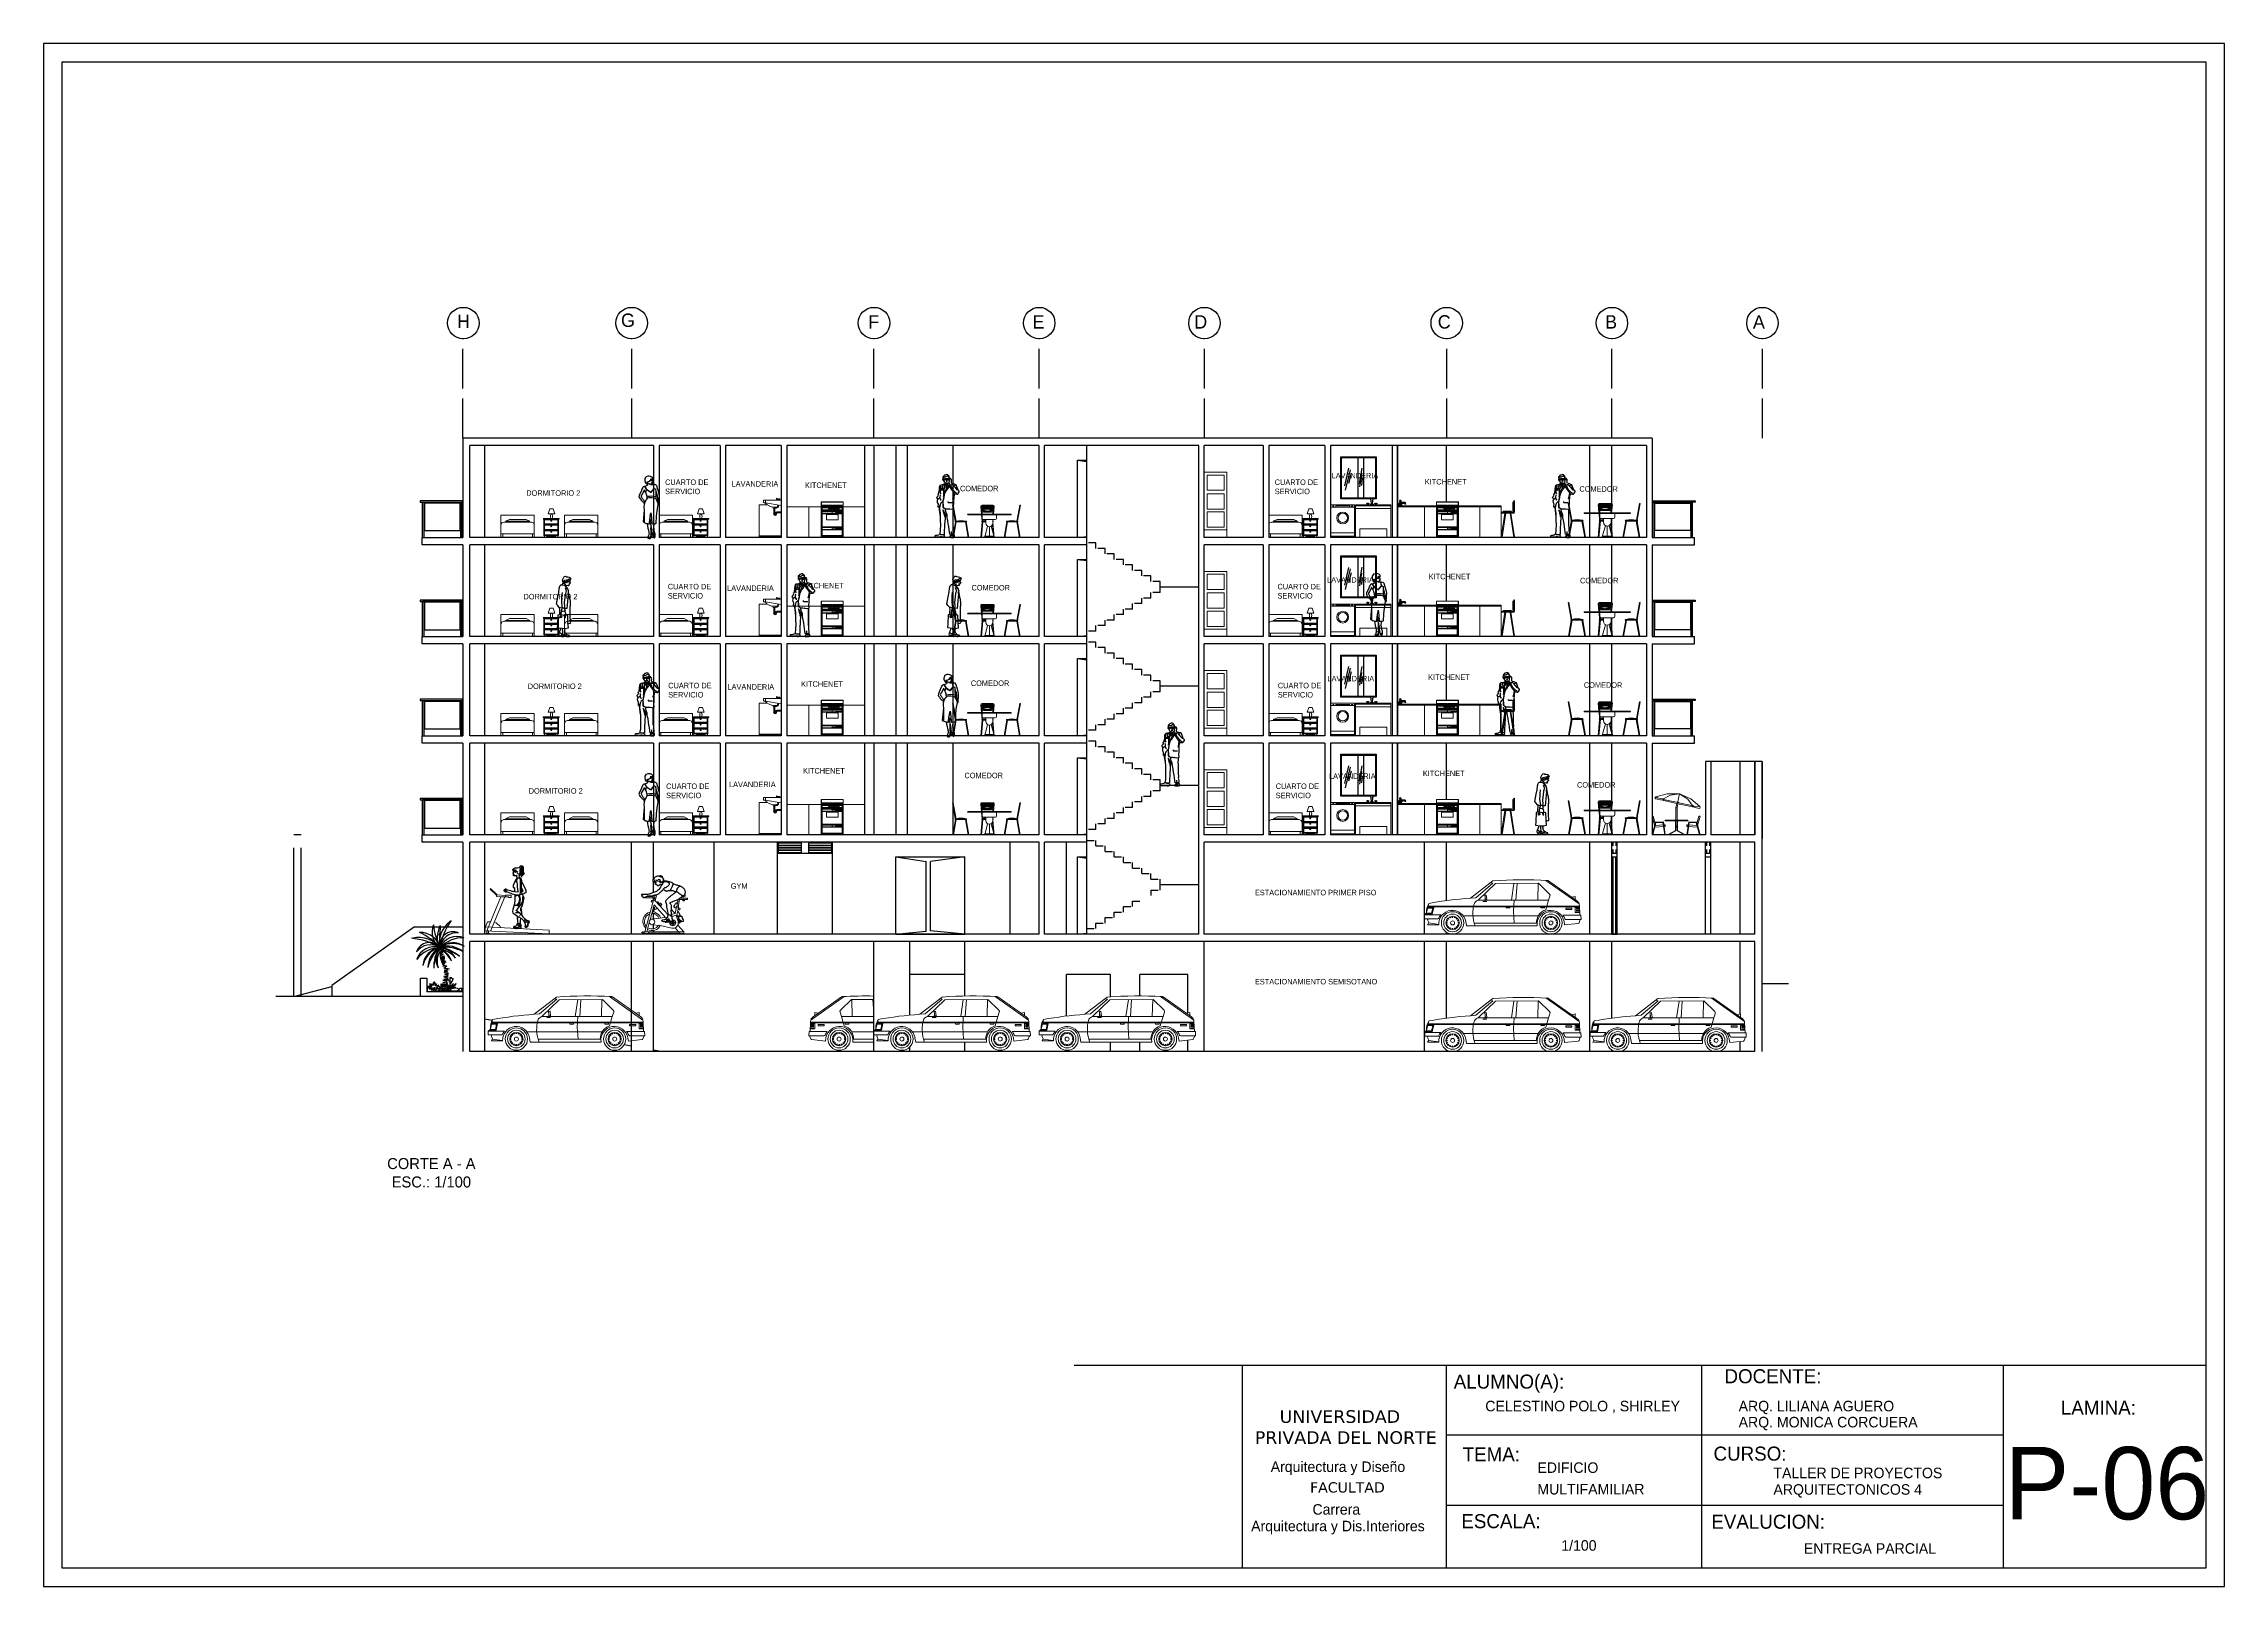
# Model space of a CAD drawing. Header units: metres. Extents: x -525 to 413, y -37 to 272.
# Drawn here: x 279.9 to 339.3, y 73.2 to 115.2 of the extents above; entities that cross this region are included whole.
import ezdxf

# ---------------------------------------------------------------- set-up
doc = ezdxf.new("R2010")
doc.units = ezdxf.units.M
doc.header["$MEASUREMENT"] = 0
for name, pattern in [('0', [0]), ('ACAD_ISO02W100', [15, 12, -3]), ('DASHED', [70, 50, -20]), ('DOT', [0.25, 0, -0.25])]:
    doc.linetypes.add(name, pattern=pattern)
doc.layers.get('0').update_dxf_attribs({"color": 254})
for name, color, linetype, lineweight in [('0.Vehiculos', 254, 'Continuous', 13), ('AUTOS', 254, 'Continuous', 20), ('MARCO DE LEYENDA', 254, 'Continuous', 25), ('muebles', 254, 'Continuous', 5), ('ventanas', 254, 'Continuous', 30)]:
    doc.layers.add(name, color=color, linetype=linetype, lineweight=lineweight)
for name, color, linetype in [('31', 254, 'Continuous'), ('arbolesss', 254, 'Continuous'), ('COLUMNA', 254, 'Continuous'), ('CORTE123', 254, 'Continuous'), ('EFEC', 254, 'Continuous'), ('escalera', 254, 'DASHED'), ('L.COLUMNA', 254, 'Continuous'), ('letra', 254, 'DOT'), ('NOITHAT', 254, 'Continuous'), ('PAR', 254, 'Continuous'), ('PUERTAS', 254, 'Continuous'), ('TEXTURAS', 254, 'Continuous'), ('THIET-BI', 254, 'Continuous')]:
    doc.layers.add(name, color=color, linetype=linetype)
doc.styles.get("Standard").update_dxf_attribs({"font": 'HTOWERT.TTF', "height": 0.08})
doc.styles.add('STYLE1', font='verdana.ttf', dxfattribs={"height": 3})
doc.styles.add('style2', font='GOTHIC.TTF')

# ---------------------------------------------------------------- blocks, each defined once
blk = doc.blocks.new('mujer en bicicleta')
for points in [[(0, 150), (20, 150), (34, 149), (41, 157)], [(30, 149), (39, 159)]]:
    blk.add_lwpolyline(points)
at = {"layer": 'COLUMNA'}
for p, q in [((126, 272), (126, 224)), ((50, 218), (59, 228)), ((150, 169), (141, 152)), ((156, 166), (148, 153)), ((164, 188), (150, 169)), ((169, 184), (156, 166))]:
    blk.add_line(p, q, dxfattribs=at)
for points in [[(261, 645), (256, 634), (246, 630), (244, 630), (243, 632), (237, 635), (238, 637), (235, 636), (228, 640), (219, 643), (217, 645), (221, 652), (215, 648), (219, 653), (224, 664), (217, 656), (223, 668), (218, 666), (226, 675), (231, 682), (235, 686), (231, 689), (230, 696), (236, 700), (239, 700), (243, 702), (247, 706), (259, 707), (263, 705), (263, 703), (263, 697), (259, 693), (255, 690)], [(238, 696), (239, 693), (243, 691), (247, 691), (250, 693)], [(245, 630), (240, 621)], [(267, 638), (262, 628), (260, 620)], [(267, 699), (275, 704)], [(334, 638), (333, 632), (331, 627), (328, 626), (334, 628), (333, 625), (340, 633), (340, 630), (344, 639), (344, 637), (347, 652), (345, 659), (338, 669), (332, 676), (326, 689), (318, 695), (303, 702), (290, 706), (281, 706), (275, 704)], [(284, 641), (292, 642), (294, 643), (295, 647), (297, 649), (301, 650), (312, 650)], [(330, 658), (324, 655)], [(330, 658), (329, 649), (326, 644)], [(332, 646), (327, 637)], [(13, 218), (1, 218), (-2, 216), (-3, 205), (-4, 199), (-10, 186), (-18, 175), (-20, 167), (-20, 156), (-19, 152), (-3, 147), (31, 147), (31, 143), (24, 141), (27, 133), (42, 133)], [(0, 150), (31, 179)], [(8, 150), (34, 176)], [(13, 218), (22, 218), (34, 221), (37, 219), (35, 207), (38, 207), (45, 216), (50, 218), (52, 218), (51, 214), (46, 209), (40, 201), (38, 194), (38, 190), (40, 185), (45, 179), (50, 174)], [(16, 150), (39, 173)], [(23, 150), (43, 170)], [(148, 153), (173, 154)], [(156, 153), (162, 165), (173, 181)], [(162, 153), (168, 165), (178, 178)], [(168, 153), (175, 166), (182, 175)], [(173, 154), (179, 165), (185, 173)]]:
    blk.add_lwpolyline(points, dxfattribs=at)
blk.add_lwpolyline([(126, 224), (119, 222), (118, 217), (120, 195), (117, 183), (115, 172), (115, 162), (115, 153), (123, 152), (170, 152), (186, 153), (218, 150), (230, 152), (238, 157), (240, 162), (235, 172), (231, 175), (206, 179), (184, 189), (168, 204), (166, 208), (167, 220), (164, 221), (164, 235), (164, 241), (141, 230), (136, 220), (125, 220)], close=True, dxfattribs=at)
for centre, radius, start, end in [((326, 662), 227, 192.1636, 217.2665), ((209, 626), 19.9, 336.279, 68.6578), ((277, 657), 6.77, 352.8151, 97.2284), ((311, 618), 14.1, 58.6897, 100.5104), ((314, 631), 5.41, 171.8126, 228.3077), ((316, 624), 12.4, 56.8151, 104.2744), ((315, 630), 2.57, 138.5874, 307.9862), ((102, 284), 43.5, 116.4422, 144.2684)]:
    blk.add_arc(centre, radius, start, end, dxfattribs=at)
blk.add_open_spline([(126, 272), (126, 273), (127, 283), (122, 304), (121, 337), (129, 363), (143, 375), (140, 382), (115, 394), (81, 405), (46, 420), (18, 442), (-11, 454), (-35, 474), (-48, 495), (-46, 520), (-33, 549), (-9, 570), (27, 585), (65, 595), (94, 605), (116, 625), (145, 630), (179, 644), (206, 641), (217, 644)], degree=3, knots=[47.967778, 47.967778, 47.967778, 47.967778, 50.386257, 76.793672, 111.650449, 150.463461, 156.405272, 159.151282, 171.510484, 233.738145, 270.049517, 285.065493, 338.827869, 362.676253, 377.199556, 413.277421, 432.087329, 470.200112, 508.12259, 546.269958, 590.421018, 597.433363, 633.359936, 674.656148, 708.838525, 708.838525, 708.838525, 708.838525], dxfattribs=at)
for points, start_tangent, end_tangent in [([(14, 579), (29, 576), (53, 552), (63, 530), (73, 514), (78, 510)], (0.995805, -0.091496), (0.946844, -0.321694)), ([(227, 618), (216, 632), (206, 638), (185, 637), (176, 635), (157, 622), (153, 612), (156, 595), (171, 576), (187, 567), (207, 562), (210, 563)], (-0.370638, 0.928777), (0.909783, 0.415085)), ([(161, 528), (168, 524), (180, 519), (190, 519), (198, 523), (206, 529), (213, 538), (219, 550)], (0.855214, -0.518276), (0.512829, 0.858491)), ([(200, 571), (210, 563), (223, 543), (256, 510), (286, 484), (301, 476), (327, 471), (362, 462), (402, 459), (418, 459), (429, 453), (444, 446), (450, 445)], (0.4123, -0.911048), (0.994772, 0.102125)), ([(227, 618), (239, 599), (246, 592), (250, 585), (264, 556), (302, 520), (307, 516), (331, 510), (355, 500), (392, 486), (414, 482), (426, 479), (445, 479), (463, 480), (466, 480), (477, 473), (483, 463), (484, 461), (482, 459), (479, 457), (476, 457), (476, 455), (475, 452), (471, 451), (468, 451), (468, 449), (466, 445), (460, 445), (459, 444), (456, 443), (450, 445)], (0.429343, -0.903141), (-0.999367, -0.035581)), ([(242, 596), (250, 600), (255, 602), (263, 602), (265, 600), (273, 591), (282, 586), (287, 585), (291, 587), (294, 592), (298, 593), (299, 594), (300, 596), (301, 596), (306, 596), (307, 597), (307, 601), (308, 603), (312, 602), (318, 602), (318, 606), (318, 613), (318, 621), (322, 625), (326, 631)], (0.886758, 0.462233), (0.58298, 0.812487)), ([(277, 664), (272, 663), (265, 658), (264, 650), (265, 642), (268, 637), (272, 635), (273, 636)], (-0.994064, 0.1088), (0.274914, 0.961469)), ([(309, 603), (307, 604), (306, 606), (306, 608), (307, 609)], (0.125305, 0.992118), (0.464357, 0.885648)), ([(-18, 460), (-12, 466), (-2, 470), (7, 475), (34, 492), (46, 506), (56, 512), (72, 508), (75, 506)], (0.039371, 0.999225), (0.541338, 0.840805)), ([(48, 280), (39, 265), (30, 248), (21, 233), (13, 218)], (-0.539541, -0.841959), (-0.441025, -0.897495)), ([(47, 390), (62, 377), (79, 363), (89, 349), (96, 334), (94, 330), (89, 326), (86, 325), (82, 322)], (0.884918, -0.465746), (-0.877422, -0.479719)), ([(75, 506), (79, 511), (96, 522), (115, 523), (143, 524), (161, 528)], (0.243947, 0.969789), (0.981045, 0.19378)), ([(163, 240), (176, 310), (181, 345), (182, 355), (190, 380), (191, 403), (184, 415), (158, 441), (109, 482), (75, 506)], (0.123645, 0.992327), (-0.840805, 0.541338)), ([(79, 249), (91, 262), (106, 279), (119, 295), (123, 299)], (0.707458, 0.706755), (0.266041, 0.963962))]:
    blk.add_spline(points, degree=3, dxfattribs=dict(at, start_tangent=start_tangent, end_tangent=end_tangent))
at = {"layer": 'muebles'}
for p, q in [((-71, 434), (28, 434)), ((-71, 434), (-71, 420)), ((-71, 420), (25, 418)), ((-43, 459), (-25, 453)), ((-29, 410), (-36, 410)), ((-36, 410), (-35, 403)), ((-35, 403), (-15, 403)), ((-29, 419), (-29, 410)), ((-25, 453), (-19, 452)), ((-20, 410), (-20, 419)), ((-15, 409), (-20, 410)), ((-19, 452), (-1, 450)), ((-15, 403), (-15, 409)), ((25, 418), (42, 328)), ((64, 334), (36, 327)), ((36, 327), (37, 323)), ((65, 330), (37, 323)), ((39, 323), (62, 214)), ((59, 332), (41, 425)), ((62, 329), (79, 249)), ((64, 334), (65, 330)), ((164, 235), (320, 402)), ((196, 202), (333, 353)), ((304, 465), (313, 468)), ((312, 436), (304, 465)), ((328, 440), (312, 436)), ((313, 468), (335, 469)), ((321, 409), (314, 436)), ((340, 415), (316, 408)), ((316, 408), (317, 404)), ((341, 412), (317, 404)), ((320, 402), (319, 405)), ((322, 266), (327, 249)), ((327, 449), (329, 451)), ((328, 440), (327, 449)), ((334, 413), (328, 440)), ((329, 451), (333, 451)), ((333, 353), (383, 173)), ((346, 285), (337, 283)), ((340, 415), (341, 412)), ((340, 411), (447, 29)), ((349, 438), (439, 441)), ((350, 453), (424, 456)), ((354, 255), (353, 272)), ((478, 487), (468, 479)), ((488, 474), (480, 469)), ((48, 109), (-26, 29)), ((-26, 29), (454, 29)), ((-26, 6), (-26, 29)), ((24, 6), (-26, 6)), ((-13, 6), (-13, 0)), ((13, 0), (13, 6)), ((24, 29), (24, 6)), ((24, 10), (404, 10)), ((37, 29), (78, 78)), ((62, 214), (43, 151)), ((68, 223), (62, 214)), ((75, 226), (68, 223)), ((119, 213), (75, 226)), ((79, 249), (126, 237)), ((108, 143), (170, 152)), ((167, 143), (108, 132)), ((259, 105), (120, 72)), ((189, 141), (167, 143)), ((364, 182), (173, 204)), ((195, 139), (189, 141)), ((189, 141), (189, 141)), ((202, 140), (195, 139)), ((202, 152), (202, 140)), ((363, 114), (259, 105)), ((327, 249), (354, 255)), ((393, 140), (423, 29)), ((404, 6), (404, 29)), ((454, 6), (404, 6)), ((417, 6), (417, 0)), ((443, 0), (443, 6)), ((454, 29), (454, 6)), ((454, 26), (472, 22)), ((454, 15), (470, 12)), ((-13, 0), (13, 0)), ((417, 0), (443, 0))]:
    blk.add_line(p, q, dxfattribs=at)
for points in [[(41, 314), (37, 312), (35, 316), (28, 313), (26, 316), (17, 312), (22, 296), (30, 296), (30, 299), (39, 301), (39, 304), (43, 305)], [(254, 331), (254, 331), (250, 334), (264, 349), (259, 354), (254, 348), (242, 360), (256, 375), (268, 363), (263, 358), (268, 353), (288, 374), (291, 371)], [(344, 398), (349, 399), (348, 402), (356, 403), (356, 407), (365, 407), (369, 390), (361, 387), (360, 390), (351, 388), (350, 390), (347, 389)], [(124, 145), (132, 152)]]:
    blk.add_lwpolyline(points, dxfattribs=at)
for points in [[(90, 168), (99, 148, -0.165753), (99, 144, -0.134448), (97, 141), (73, 139)], [(96, 104), (101, 125, 0.165753), (100, 129, 0.134448), (98, 132), (74, 129)], [(98, 171), (107, 152, 0.165753), (109, 149, 0.134448), (113, 148), (117, 153)], [(106, 102), (110, 123, -0.165753), (112, 127, -0.134448), (115, 128), (137, 116)], [(141, 124), (123, 134, -0.00798), (122, 135, -0.00798)]]:
    blk.add_lwpolyline(points, format="xyb", dxfattribs=at)
for centre, radius in [((108, 137), 5.46), ((360, 148), 34.1)]:
    blk.add_circle(centre, radius, dxfattribs=at)
for centre, radius, start, end in [((-25, 462), 18.4, 126.1638, 190.3521), ((337, 345), 66.7, 130.686, 169.7708), ((360, 156), 116, 93.4543, 109.0764), ((351, 456), 17.9, 195.3702, 266.1465), ((329, 449), 20.3, 16.2742, 72.9557), ((353, 287), 7.74, 118.7632, 272.2743), ((351, 456), 2.05, 195.3702, 266.1465), ((360, 156), 113, 91.8852, 93.4543), ((360, 156), 113, 311.1515, 79.886), ((437, 464), 22.6, 275.0167, 305.8398), ((480, 478), 8.55, 330.0453, 105.4943), ((108, 137), 66.8, 168.4746, 279.9577), ((108, 137), 35.7, 78.9643, 23.5584), ((360, 156), 113, 109.1579, 160.0126), ((360, 156), 113, 206.7605, 299.1523), ((360, 156), 92.2, 88.6729, 156.8406), ((360, 156), 92.2, 212.0623, 302.3646), ((360, 156), 92.2, 317.6505, 73.387), ((471, 17), 12, 195.8569, 142.4261), ((471, 17), 5.37, 259.1415, 79.1415)]:
    blk.add_arc(centre, radius, start, end, dxfattribs=at)
at = {"layer": 'muebles', "start_tangent": (-0.369749, 0.929132), "end_tangent": (-0.205443, -0.978669)}
blk.add_spline([(296, 312), (312, 301), (329, 305), (338, 318), (339, 328), (336, 329), (331, 323), (329, 312), (332, 298), (338, 270)], degree=3, dxfattribs=at)
blk = doc.blocks.new('12FBED02')
at = {"color": 0, "linetype": 'ByBlock'}
for p, q in [((0, 26), (39, 26)), ((0, 15), (0, 26)), ((39, 26), (39, 15)), ((0, 15), (1.1, 17)), ((0, 4), (0, 15)), ((0, 4), (0, 0)), ((39, 4), (0, 4)), ((0, 0), (2.2, 0)), ((1.1, 17), (3.3, 18)), ((2.2, 0), (2.2, 4)), ((3.3, 18), (35.8, 18)), ((5.4, 19), (9.8, 21)), ((33.6, 19), (5.4, 19)), ((8.7, 18), (5.4, 19)), ((9.8, 21), (29.3, 21)), ((29.3, 21), (33.6, 19)), ((30.3, 18), (33.6, 19)), ((37.9, 17), (35.8, 18)), ((36.8, 0), (36.8, 4)), ((39, 0), (36.8, 0)), ((39, 15), (37.9, 17)), ((39, 4), (39, 15)), ((39, 4), (39, 0))]:
    blk.add_line(p, q, dxfattribs=at)
blk = doc.blocks.new('LAVABO1S')
at = {"layer": 'muebles', "linetype": 'Continuous'}
for p, q in [((-4.5, 8), (-4.5, 7.25)), ((-0.61, 8.36), (-0.64, 8.01)), ((-0.51, 8.36), (-0.48, 8.01)), ((-2.15, 5.68), (-2.15, 4)), ((-1.85, 5.68), (-1.85, 4)), ((-1.65, 4), (-1.65, 4.25)), ((-1.35, 4), (-1.35, 4.25)), ((-1.25, 4.65), (0, 4.65)), ((-1.25, 4.35), (0, 4.35))]:
    blk.add_line(p, q, dxfattribs=at)
for points in [[(0, 8), (-4.99, 8, 0.453592), (-5.08, 7.89), (-5.01, 7.34, 0.375902), (-4.91, 7.25), (-4.5, 7.25), (0, 6.5)], [(-1, 6.67), (-1, 6.4, -0.414214), (-1.4, 6), (-2.05, 6, -0.231669), (-4.6, 7.25, 1.552799)], [(-0.75, 6.63), (-0.75, 6.4, -0.414214), (-1.4, 5.75), (-1.66, 5.75, -0.02028)]]:
    blk.add_lwpolyline(points, format="xyb", dxfattribs=at)
for points in [[(-0.71, 8.3), (-1.34, 8.55), (-1.4, 8.39), (-0.76, 8)], [(-0.38, 8.01), (-0.44, 8.36), (-0.69, 8.36), (-0.75, 8)], [(-2.42, 6.03), (-2.3, 5.68), (-1.68, 5.68), (-1.66, 5.76)], [(-2.23, 5.68), (-2.23, 5.59), (-1.89, 5.59)], [(-1.75, 5.68), (-1.75, 5.59), (-2.1, 5.59)]]:
    blk.add_lwpolyline(points, dxfattribs=at)
for points in [[(-2.25, 4), (-2.25, 4.1), (-1.76, 4.1), (-1.76, 4)], [(-1.75, 4.16), (-1.75, 4.25), (-1.25, 4.25), (-1.25, 4.16)]]:
    blk.add_lwpolyline(points, close=True, dxfattribs=at)
for centre, radius, start, end in [((-1.31, 8.35), 0.101, 156.51961, 319.26806), ((-1.75, 4), 0.4, 180, 0), ((-1.75, 4), 0.1, 180, 0), ((-1.25, 4.25), 0.4, 90, 180), ((-1.25, 4.25), 0.1, 90, 180)]:
    blk.add_arc(centre, radius, start, end, dxfattribs=at)
blk = doc.blocks.new('fwerfw')
at = {"linetype": 'ByBlock'}
for p, q in [((346.581, 374.474), (345.981, 374.474)), ((345.981, 374.474), (345.981, 374.367)), ((345.981, 374.367), (345.981, 374.34)), ((346.581, 374.367), (345.981, 374.367)), ((345.981, 374.34), (345.981, 374.228)), ((346.581, 374.34), (345.981, 374.34)), ((345.981, 374.228), (346.581, 374.228)), ((345.981, 373.508), (345.981, 374.228)), ((346.576, 374.469), (345.986, 374.469)), ((345.986, 374.469), (345.986, 374.367)), ((345.99, 374.38), (345.99, 374.367)), ((346.267, 374.385), (345.995, 374.385)), ((346.001, 373.528), (346.001, 374.34)), ((346.561, 374.335), (346.001, 374.335)), ((346.001, 374.233), (346.561, 374.233)), ((346.011, 374.255), (346.011, 374.313)), ((346.551, 374.313), (346.011, 374.313)), ((346.011, 374.255), (346.551, 374.255)), ((346.101, 374.372), (346.101, 374.367)), ((346.131, 374.372), (346.101, 374.372)), ((346.131, 374.385), (346.131, 374.367)), ((346.131, 374.372), (346.161, 374.372)), ((346.161, 374.372), (346.161, 374.367)), ((346.272, 374.38), (346.272, 374.367)), ((346.29, 374.38), (346.29, 374.367)), ((346.295, 374.385), (346.567, 374.385)), ((346.431, 374.372), (346.401, 374.372)), ((346.401, 374.372), (346.401, 374.367)), ((346.431, 374.385), (346.431, 374.367)), ((346.431, 374.372), (346.461, 374.372)), ((346.461, 374.372), (346.461, 374.367)), ((346.551, 374.313), (346.551, 374.255)), ((346.561, 374.34), (346.561, 373.528)), ((346.572, 374.38), (346.572, 374.367)), ((346.576, 374.469), (346.576, 374.367)), ((346.581, 374.474), (346.581, 374.367)), ((346.581, 374.367), (346.581, 374.34)), ((346.581, 374.228), (346.581, 374.34)), ((346.581, 374.228), (346.581, 373.508)), ((346.551, 374.208), (346.011, 374.208)), ((346.011, 373.798), (346.011, 374.208)), ((346.551, 374.158), (346.011, 374.158)), ((346.551, 374.148), (346.011, 374.148)), ((346.551, 373.798), (346.011, 373.798)), ((346.551, 373.778), (346.011, 373.778)), ((346.011, 373.558), (346.011, 373.778)), ((346.551, 373.728), (346.011, 373.728)), ((346.551, 373.718), (346.011, 373.718)), ((346.121, 374.118), (346.121, 373.998)), ((346.131, 374.128), (346.281, 374.128)), ((346.131, 373.988), (346.281, 373.988)), ((346.546, 374.203), (346.281, 374.203)), ((346.281, 374.203), (346.281, 374.163)), ((346.371, 374.163), (346.281, 374.163)), ((346.431, 374.128), (346.281, 374.128)), ((346.431, 373.988), (346.281, 373.988)), ((346.281, 373.773), (346.281, 373.733)), ((346.546, 373.773), (346.281, 373.773)), ((346.281, 373.773), (346.281, 373.733)), ((346.371, 373.733), (346.281, 373.733)), ((346.546, 374.173), (346.371, 374.173)), ((346.371, 374.173), (346.371, 374.163)), ((346.371, 373.743), (346.371, 373.733)), ((346.546, 373.743), (346.371, 373.743)), ((346.441, 374.118), (346.441, 373.998)), ((346.546, 374.203), (346.546, 374.173)), ((346.546, 373.773), (346.546, 373.743)), ((346.551, 374.208), (346.551, 373.798)), ((346.551, 373.778), (346.551, 373.558)), ((346.581, 373.508), (345.981, 373.508)), ((346.561, 373.548), (346.001, 373.548)), ((346.561, 373.528), (346.001, 373.528)), ((346.551, 373.558), (346.011, 373.558))]:
    blk.add_line(p, q, dxfattribs=at)
for centre in [(346.204, 374.283), (346.264, 374.283), (346.327, 374.283), (346.39, 374.283), (346.453, 374.283)]:
    blk.add_circle(centre, 0.02, dxfattribs=at)
for centre, radius, start, end in [((345.995, 374.38), 0.005, 90, 180), ((346.267, 374.38), 0.005, 0, 90), ((346.295, 374.38), 0.005, 90, 180), ((346.567, 374.38), 0.005, 0, 90), ((346.131, 374.118), 0.01, 90, 180), ((346.131, 373.998), 0.01, 180, 270), ((346.431, 374.118), 0.01, 0, 90), ((346.431, 373.998), 0.01, 270, 0)]:
    blk.add_arc(centre, radius, start, end, dxfattribs=at)
blk = doc.blocks.new('02FUTB01')
at = {"color": 0, "linetype": 'ByBlock'}
for p, q in [((-39.065687, 67.35699), (-38.849751, 68.333398)), ((-39.065687, 67.35699), (-37.817012, 66.056678)), ((-38.849751, 68.333398), (-37.549439, 69.582073)), ((-26.100123, 63.465443), (-37.817012, 66.056678)), ((-16.838334, 75.243358), (-37.549439, 69.582073)), ((-37.549439, 69.582073), (-34.836153, 67.957856)), ((-34.836153, 67.957856), (-27.621065, 65.850131)), ((-27.621065, 65.850131), (-23.987703, 66.070761)), ((-26.100123, 63.465443), (-24.907779, 64.225914)), ((-24.907779, 64.225914), (-23.1709, 62.817634)), ((-23.987703, 66.070761), (-11.791998, 72.591098)), ((-23.987703, 66.070761), (-23.715435, 64.986386)), ((-23.715435, 64.986386), (0.206548, 59.695947)), ((0.751083, 57.527196), (-23.1709, 62.817634)), ((5.722311, 75.374798), (-16.838334, 75.243358)), ((-11.791998, 72.591098), (5.722311, 75.374798)), ((-1, 49.609257), (0.751083, 57.527196)), ((1, 49.390743), (-1, 49.609257)), ((-1, 27), (-1, 49.609257)), ((0.206548, 59.695947), (2.375299, 60.240482)), ((0.751083, 57.527196), (1.943426, 58.287667)), ((2.703898, 57.095323), (1, 49.390743)), ((1, 49.390743), (1, 27)), ((5.722311, 75.374798), (1.943426, 58.287667)), ((1.943426, 58.287667), (2.703898, 57.095323)), ((4.112178, 58.832202), (2.375299, 60.240482)), ((2.703898, 57.095323), (26.62588, 51.804885)), ((28.03416, 53.541764), (4.112178, 58.832202)), ((5.722311, 75.374798), (26.123594, 65.742163)), ((20.429448, 65.465201), (5.722311, 75.374798)), ((28.7383, 54.410203), (20.429448, 65.465201)), ((26.123594, 65.742163), (42.515973, 51.875299)), ((28.794632, 52.34942), (26.62588, 51.804885)), ((28.7383, 54.410203), (28.03416, 53.541764)), ((31.93979, 52.678019), (28.7383, 54.410203)), ((29.555103, 51.157076), (28.794632, 52.34942)), ((29.555103, 51.157076), (41.271992, 48.565841)), ((39.370814, 51.5467), (31.93979, 52.678019)), ((42.515973, 51.875299), (39.370814, 51.5467)), ((42.95254, 49.218344), (41.271992, 48.565841)), ((43.168476, 50.194751), (42.515973, 51.875299)), ((42.95254, 49.218344), (43.168476, 50.194751)), ((-44.5, 34.5), (-42.434936, 34.5)), ((-44.5, 34.5), (-40, 17)), ((-38.373963, 23.142805), (-44.5, 0)), ((-44.5, 0), (-43.465559, 0)), ((-37.589027, 22.200231), (-43.465559, 0)), ((-42.434936, 34.5), (-38.952504, 20.957208)), ((-39.490275, 15.017737), (-39.2413, 14.049499)), ((-39.2413, 14.049499), (-23.735615, 15.242244)), ((-38.442779, 18.974945), (-37.974991, 17.15577)), ((-38.373963, 23.142805), (-23.964461, 23.751228)), ((-37.974991, 17.15577), (-24.170049, 18.217689)), ((-37.589027, 22.200231), (-24.821912, 22.682316)), ((-24.821912, 22.682316), (-21.510153, 0)), ((-23.964461, 23.751228), (-20.5, 0)), ((-23.168551, 18.294727), (-20.5, 18.5)), ((-22.734535, 15.31925), (-20.5, 15.491137)), ((-21.510153, 0), (-20.5, 0)), ((-21, 27), (-21, 26)), ((21, 27), (-21, 27)), ((-21, 26), (21, 26)), ((-20.5, 18.5), (-20.5, 15.491137)), ((-15.345588, 0.882353), (-2, 8)), ((-14.875, 0), (-15.345588, 0.882353)), ((-14.875, 0), (-1, 7.4)), ((-2, 8), (-2, 26)), ((-1, 7.4), (-1, 26)), ((-1, 16), (1, 16)), ((-1, 14), (1, 14)), ((1, 7.4), (1, 26)), ((14.875, 0), (1, 7.4)), ((2, 8), (2, 26)), ((15.345588, 0.882353), (2, 8)), ((14.875, 0), (15.345588, 0.882353)), ((22.464461, 23.751228), (19, 0)), ((19, 18.5), (19, 15.491137)), ((21.668551, 18.294727), (19, 18.5)), ((21.234535, 15.31925), (19, 15.491137)), ((19, 0), (20.010153, 0)), ((23.321912, 22.682316), (20.010153, 0)), ((21, 27), (21, 26)), ((37.7413, 14.049499), (22.235615, 15.242244)), ((36.873963, 23.142805), (22.464461, 23.751228)), ((36.474991, 17.15577), (22.670049, 18.217689)), ((36.089027, 22.200231), (23.321912, 22.682316)), ((36.089027, 22.200231), (41.965559, 0)), ((36.942779, 18.974945), (36.474991, 17.15577)), ((36.873963, 23.142805), (43, 0)), ((40.934936, 34.5), (37.452504, 20.957208)), ((37.990275, 15.017737), (37.7413, 14.049499)), ((43, 34.5), (38.5, 17)), ((43, 34.5), (40.934936, 34.5)), ((41.965559, 0), (43, 0))]:
    blk.add_line(p, q, dxfattribs=at)
blk = doc.blocks.new('12')
at = {"color": 0}
for p, q in [((195.106, 174.494), (195.137, 174.494)), ((195.224, 173.823), (195.106, 174.494)), ((195.255, 173.824), (195.137, 174.494)), ((196.298, 174.439), (196.325, 174.124)), ((196.806, 174.494), (196.348, 174.494)), ((196.355, 174.389), (196.404, 174.438)), ((196.357, 174.356), (196.443, 174.441)), ((196.36, 174.323), (196.481, 174.444)), ((196.362, 174.29), (196.518, 174.445)), ((196.773, 174.464), (196.38, 174.464)), ((196.762, 174.454), (196.391, 174.454)), ((196.417, 174.309), (196.553, 174.445)), ((196.453, 174.31), (196.588, 174.445)), ((196.489, 174.311), (196.624, 174.445)), ((196.526, 174.312), (196.659, 174.445)), ((196.562, 174.313), (196.694, 174.445)), ((196.598, 174.314), (196.73, 174.445)), ((196.634, 174.315), (196.765, 174.445)), ((196.671, 174.316), (196.789, 174.433)), ((196.828, 174.124), (196.855, 174.439)), ((197.809, 173.824), (197.927, 174.494)), ((197.839, 173.823), (197.958, 174.494)), ((197.958, 174.494), (197.927, 174.494)), ((195.23, 173.794), (195.115, 173.144)), ((195.26, 173.794), (195.145, 173.144)), ((195.23, 173.824), (195.68, 173.824)), ((195.23, 173.794), (195.68, 173.794)), ((195.649, 173.794), (195.764, 173.144)), ((195.68, 173.794), (195.794, 173.144)), ((195.754, 174.124), (197.554, 174.124)), ((195.754, 174.094), (197.554, 174.094)), ((196.352, 173.794), (196.295, 173.144)), ((196.382, 173.794), (196.325, 173.144)), ((196.352, 173.824), (196.328, 174.094)), ((196.331, 174.409), (196.355, 174.124)), ((196.337, 174.339), (196.347, 174.339)), ((196.339, 174.309), (196.349, 174.309)), ((196.341, 174.399), (196.355, 174.249)), ((196.504, 173.824), (196.352, 173.824)), ((196.504, 173.794), (196.352, 173.794)), ((196.354, 173.944), (196.354, 174.094)), ((196.367, 174.259), (196.409, 174.301)), ((196.381, 173.831), (196.375, 173.903)), ((196.382, 174.239), (196.433, 174.29)), ((196.404, 174.204), (196.749, 174.204)), ((196.904, 173.894), (196.404, 173.894)), ((196.407, 174.228), (196.458, 174.28)), ((196.441, 174.227), (196.486, 174.272)), ((196.58, 173.613), (196.471, 173.206)), ((196.476, 174.227), (196.515, 174.266)), ((196.504, 173.744), (196.504, 173.894)), ((196.51, 174.226), (196.547, 174.262)), ((196.545, 174.225), (196.582, 174.262)), ((196.579, 174.224), (196.622, 174.266)), ((196.614, 174.224), (196.668, 174.277)), ((196.65, 174.224), (196.73, 174.304)), ((196.654, 173.594), (196.654, 173.194)), ((196.686, 174.225), (196.801, 174.339)), ((196.707, 174.317), (196.801, 174.411)), ((196.722, 174.226), (196.794, 174.297)), ((196.837, 173.206), (196.729, 173.613)), ((196.743, 174.317), (196.805, 174.379)), ((196.783, 173.666), (196.816, 173.288)), ((196.784, 174.252), (196.787, 174.255)), ((196.798, 174.124), (196.823, 174.409)), ((196.799, 174.249), (196.812, 174.399)), ((196.804, 174.309), (196.814, 174.309)), ((196.804, 173.853), (196.808, 173.894)), ((196.804, 173.744), (196.804, 173.894)), ((196.804, 173.764), (196.858, 173.144)), ((196.807, 174.339), (196.817, 174.339)), ((196.954, 174.094), (196.954, 173.944)), ((197.384, 173.794), (197.27, 173.144)), ((197.415, 173.794), (197.3, 173.144)), ((197.834, 173.824), (197.384, 173.824)), ((197.834, 173.794), (197.384, 173.794)), ((197.804, 173.794), (197.919, 173.144)), ((197.834, 173.794), (197.949, 173.144)), ((195.115, 173.144), (195.145, 173.144)), ((195.764, 173.144), (195.794, 173.144)), ((196.325, 173.144), (196.295, 173.144)), ((196.468, 173.194), (196.841, 173.194)), ((196.519, 173.144), (196.789, 173.144)), ((196.827, 173.161), (196.828, 173.144)), ((196.858, 173.144), (196.828, 173.144)), ((197.3, 173.144), (197.27, 173.144)), ((197.949, 173.144), (197.919, 173.144))]:
    blk.add_line(p, q, dxfattribs=at)
for centre, radius, start, end in [((196.348, 174.444), 0.05, 90, 185), ((196.38, 174.414), 0.05, 90, 185), ((196.391, 174.404), 0.05, 90, 185), ((196.762, 174.404), 0.05, 355, 90), ((196.773, 174.414), 0.05, 355, 90), ((196.806, 174.444), 0.05, 355, 90), ((195.23, 173.809), 0.015, 90, 270), ((195.467, 173.089), 0.764, 73.86731, 106.13269), ((195.68, 173.809), 0.015, 270, 90), ((195.754, 174.109), 0.015, 90, 270), ((196.352, 173.809), 0.015, 90, 270), ((196.577, 172.995), 0.859, 94.83627, 105.18929), ((196.404, 173.944), 0.05, 180, 270), ((196.404, 174.254), 0.05, 185, 270), ((196.654, 173.744), 0.15, 180, 0), ((196.749, 174.254), 0.05, 270, 355), ((196.802, 173.809), 0.015, 270, 90), ((196.904, 173.944), 0.05, 270, 0), ((197.384, 173.809), 0.015, 90, 270), ((197.597, 173.089), 0.764, 73.86731, 106.13269), ((197.554, 174.109), 0.015, 270, 90), ((197.834, 173.809), 0.015, 270, 90), ((196.519, 173.194), 0.05, 165.06858, 270), ((196.789, 173.194), 0.05, 270, 14.93142)]:
    blk.add_arc(centre, radius, start, end, dxfattribs=at)
blk = doc.blocks.new('MESA COMEDOR')
at = {"layer": 'muebles', "xscale": 0.6487622765644119, "yscale": 0.6487622765644119, "zscale": 0.6487622765644119}
blk.add_blockref('12', (2080.995, 1567.559), dxfattribs=at)
blk = doc.blocks.new('A$C08403CEB')
at = {"layer": 'muebles'}
for p, q in [((2372, 1, -318), (2387, 1, -318)), ((2778, 1, -10), (2696, 1, -10)), ((2785, 51, -10), (2784, 46, -10))]:
    blk.add_line(p, q, dxfattribs=at)
at = {"layer": 'muebles', "elevation": -318}
blk.add_lwpolyline([(2437, 473), (2437, 473), (2437, 473)], dxfattribs=at)
at = {"layer": 'muebles', "elevation": -10}
blk.add_lwpolyline([(2624, 257), (2624, 257)], close=True, dxfattribs=at)
blk.add_lwpolyline([(2646, 233, 0.016599), (2648, 233)], format="xyb", dxfattribs=at)
at = {"layer": 'muebles', "xscale": 1070.35577015745, "yscale": 1070.35577015745, "zscale": 1070.35577015745}
blk.add_blockref('MESA COMEDOR', (-2361316, -1798078, -318), dxfattribs=at)
blk = doc.blocks.new('fvdfvf')
at = {"linetype": 'ByBlock'}
for p, q in [((329.676, 356.974), (329.676, 355.938)), ((329.676, 356.974), (330.426, 356.974)), ((329.676, 356.904), (330.426, 356.904)), ((329.733, 356.939), (329.733, 356.904)), ((329.733, 356.939), (329.77, 356.939)), ((329.77, 356.939), (329.77, 356.904)), ((329.826, 356.939), (329.826, 356.904)), ((329.826, 356.939), (330.276, 356.939)), ((330.276, 356.939), (330.276, 356.904)), ((330.333, 356.939), (330.333, 356.904)), ((330.333, 356.939), (330.37, 356.939)), ((330.37, 356.939), (330.37, 356.904)), ((330.426, 356.974), (330.426, 355.938)), ((329.676, 356.088), (330.426, 356.088)), ((329.676, 355.976), (330.426, 355.976)), ((329.676, 355.938), (329.736, 355.938)), ((329.736, 355.976), (329.736, 355.938)), ((330.366, 355.976), (330.366, 355.938)), ((330.366, 355.938), (330.426, 355.938))]:
    blk.add_line(p, q, dxfattribs=at)
for radius in [0.188, 0.149]:
    blk.add_circle((330.051, 356.558), radius, dxfattribs=at)
blk = doc.blocks.new('AF5222')
for p, q in [((20, 0), (1680, 0)), ((0, -20), (0, -170)), ((0, -50), (1700, -50)), ((1700, -50), (0, -50)), ((0, -170), (1700, -170)), ((296, -170), (604, -170)), ((1096, -170), (1404, -170)), ((1700, -170), (1700, -20))]:
    blk.add_line(p, q)
for centre, radius, start, end in [((20, -20), 19.8, 89.53356, 180.46644), ((1677, -23), 23.5, 351.98759, 81.98759)]:
    blk.add_arc(centre, radius, start, end)
blk = doc.blocks.new('MBVOI')
at = {"color": 0, "linetype": 'ByBlock'}
for p, q in [((-120, 0), (-65, 0)), ((-110, 5), (-75, 5)), ((-100, 32), (-105, 32)), ((-100, 28), (-105, 28)), ((-83, 15), (-102, 15)), ((-85, 32), (-80, 32)), ((-85, 28), (-80, 28)), ((-39, 0), (39, 0)), ((-26, 13), (26, 13)), ((65, 0), (120, 0)), ((75, 5), (110, 5)), ((85, 32), (80, 32)), ((85, 28), (80, 28)), ((102, 15), (83, 15)), ((100, 32), (105, 32)), ((100, 28), (105, 28))]:
    blk.add_line(p, q, dxfattribs=at)
for points in [[(-100, 20), (-100, 40), (-85, 40), (-85, 20)], [(85, 20), (85, 40), (100, 40), (100, 20)]]:
    blk.add_lwpolyline(points, close=True, dxfattribs=at)
blk.add_lwpolyline([(-10, 13), (-15, 108, 0.144294), (-20, 118, -0.095047), (-25, 125, -0.130978), (-27, 132, -0.130978), (-25, 140, -0.106552), (-19, 147, -0.083871), (-11, 151, -0.072763), (0, 153, -0.072763), (11, 151, -0.083871), (19, 147, -0.106552), (25, 140, -0.130978), (27, 132, -0.130978), (25, 125, -0.095047), (20, 118, 0.144294), (15, 108), (10, 13)], format="xyb", dxfattribs=at)
for centre in [(-110, 30), (-93, 30), (-75, 30), (75, 30), (92, 30), (110, 30)]:
    blk.add_circle(centre, 5.59, dxfattribs=at)
for centre, radius, start, end in [((-128, 28), 28.5, 285.2551, 344.7449), ((-58, 28), 28.5, 195.2551, 254.7449), ((-21, -5), 19.1, 106.1502, 163.8498), ((0, 111), 36.3, 54.4734, 125.5266), ((-6, 13), 13.7, 108.5395, 181.7649), ((6, 13), 13.7, 358.2351, 71.4605), ((21, -5), 19.1, 16.1502, 73.8498), ((57, 28), 28.5, 285.2551, 344.7449), ((127, 28), 28.5, 195.2551, 254.7449)]:
    blk.add_arc(centre, radius, start, end, dxfattribs=at)
blk = doc.blocks.new('Faucet - Bathroom side')
at = {"linetype": 'Continuous'}
for p, q in [((-1.625, 0), (-1.375, 0)), ((-1.375, 0), (1.375, 0)), ((-0.88366, 0.25), (0.88424, 0.25)), ((-0.625, 4.25), (0.375, 4.25)), ((0.375, 3.75), (-0.625, 3.75)), ((-0.625, 3), (3.375, 3)), ((-0.375, 1.625), (-0.625, 1.625)), ((-0.375, 1.375), (-0.625, 1.375)), ((0.48078, 0.75), (-0.47286, 0.75)), ((-0.375, 3), (-0.375, 3.5)), ((0.125, 3.5), (0.125, 3)), ((2.875, 2), (0.375, 2)), ((0.375, 1.625), (0.625, 1.625)), ((0.375, 1.375), (0.625, 1.375)), ((4.375, 1.5), (3.375, 1.5))]:
    blk.add_line(p, q, dxfattribs=at)
for points in [[(-0.625, 3.75), (-0.625, 4.25)], [(-0.375, 4.5), (0.125, 4.5)], [(0.125, 3.5), (-0.375, 3.5)], [(0.375, 4.25), (0.375, 3.75)]]:
    blk.add_lwpolyline(points, dxfattribs=at)
blk.add_lwpolyline([(-0.375, 1), (-0.375, 2), (0.375, 2), (0.375, 1)], close=True, dxfattribs=at)
for centre in [(-0.875, 1.5), (0, 1.5), (0.875, 1.5)]:
    blk.add_circle(centre, 0.27951, dxfattribs=at)
for centre, radius, start, end in [((3.45929, -0.0281), 5.08436, 143.4467, 179.6834), ((-1.75, 1.375), 1.42522, 285.2551, 344.7449), ((-0.38253, 4.2575), 0.24259, 88.22243, 181.7776), ((-0.38253, 3.7424), 0.24259, 178.2224, 271.7776), ((0.13252, 4.2575), 0.24259, 358.2224, 91.77757), ((0.13252, 3.7424), 0.24259, 268.2224, 1.777565), ((1.75, 1.375), 1.42522, 195.2551, 254.7449), ((-2.49562, -0.286), 3.38273, 9.709485, 29.48735), ((2.96867, 1.5936), 0.41699, 347.0192, 102.9808), ((2.70708, 1.4714), 1.66816, 0.9827695, 66.39737)]:
    blk.add_arc(centre, radius, start, end, dxfattribs=at)
blk = doc.blocks.new('PER1')
for p, q in [((-0.141, 1.087), (-0.115, 1.207)), ((-0.115, 1.207), (-0.105, 1.314)), ((-0.105, 1.314), (-0.088, 1.379)), ((-0.088, 1.379), (-0.083, 1.394)), ((-0.083, 1.394), (-0.074, 1.404)), ((-0.074, 1.404), (-0.065, 1.411)), ((-0.065, 1.411), (-0.05, 1.414)), ((-0.05, 1.414), (-0.038, 1.414)), ((-0.038, 1.414), (-0.018, 1.417)), ((-0.036, 1.097), (-0.022, 1.209)), ((-0.018, 1.417), (-0.008, 1.462)), ((-0.018, 1.417), (0.031, 1.401)), ((-0.015, 1.55), (0.001, 1.583)), ((-0.006, 1.516), (-0.015, 1.55)), ((-0.008, 1.462), (0.017, 1.451)), ((-0.005, 1.497), (-0.006, 1.516)), ((0.003, 1.48), (-0.005, 1.497)), ((0.001, 1.583), (0.021, 1.624)), ((0.007, 1.455), (0.003, 1.48)), ((0.013, 1.483), (0.027, 1.498)), ((0.021, 1.466), (0.013, 1.483)), ((0.017, 1.451), (0.055, 1.43)), ((0.021, 1.624), (0.035, 1.642)), ((0.051, 1.47), (0.021, 1.466)), ((0.026, 1.528), (0.047, 1.541)), ((0.027, 1.498), (0.026, 1.528)), ((0.031, 1.401), (0.042, 1.394)), ((0.035, 1.642), (0.062, 1.646)), ((0.042, 1.394), (0.057, 1.385)), ((0.047, 1.541), (0.089, 1.546)), ((0.081, 1.506), (0.047, 1.494)), ((0.076, 1.466), (0.051, 1.47)), ((0.051, 1.333), (0.08, 1.248)), ((0.055, 1.43), (0.071, 1.397)), ((0.057, 1.385), (0.067, 1.363)), ((0.08, 1.248), (0.059, 1.173)), ((0.062, 1.646), (0.092, 1.632)), ((0.071, 1.397), (0.065, 1.351)), ((0.065, 1.351), (0.126, 1.293)), ((0.101, 1.351), (0.07, 1.388)), ((0.126, 1.394), (0.072, 1.386)), ((0.091, 1.462), (0.076, 1.466)), ((0.113, 1.515), (0.081, 1.506)), ((0.089, 1.546), (0.128, 1.555)), ((0.104, 1.48), (0.091, 1.462)), ((0.092, 1.632), (0.129, 1.629)), ((0.101, 1.351), (0.128, 1.288)), ((0.122, 1.485), (0.104, 1.48)), ((0.15, 1.516), (0.113, 1.515)), ((0.138, 1.496), (0.122, 1.485)), ((0.143, 1.388), (0.126, 1.394)), ((0.128, 1.555), (0.148, 1.561)), ((0.128, 1.288), (0.143, 1.247)), ((0.129, 1.629), (0.167, 1.621)), ((0.137, 1.163), (0.142, 1.207)), ((0.143, 1.516), (0.138, 1.496)), ((0.142, 1.207), (0.144, 1.226)), ((0.153, 1.391), (0.143, 1.388)), ((0.146, 1.242), (0.143, 1.247)), ((0.144, 1.226), (0.146, 1.242)), ((0.18, 1.031), (0.144, 1.225)), ((0.157, 1.51), (0.146, 1.507)), ((0.148, 1.561), (0.171, 1.589)), ((0.179, 1.533), (0.15, 1.516)), ((0.157, 1.499), (0.151, 1.493)), ((0.151, 1.493), (0.164, 1.491)), ((0.151, 1.432), (0.163, 1.423)), ((0.151, 1.432), (0.164, 1.431)), ((0.161, 1.428), (0.151, 1.432)), ((0.155, 1.408), (0.153, 1.391)), ((0.164, 1.418), (0.155, 1.408)), ((0.166, 1.51), (0.157, 1.51)), ((0.17, 1.496), (0.157, 1.499)), ((0.171, 1.438), (0.161, 1.428)), ((0.161, 1.428), (0.164, 1.418)), ((0.164, 1.491), (0.17, 1.496)), ((0.167, 1.621), (0.185, 1.612)), ((0.171, 1.589), (0.179, 1.575)), ((0.173, 1.448), (0.171, 1.438)), ((0.194, 1.459), (0.173, 1.448)), ((0.179, 1.575), (0.194, 1.565)), ((0.193, 1.548), (0.179, 1.533)), ((0.183, 1.538), (0.194, 1.521)), ((0.185, 1.612), (0.203, 1.598)), ((0.194, 1.521), (0.185, 1.496)), ((0.185, 1.496), (0.191, 1.474)), ((0.191, 1.474), (0.194, 1.459)), ((0.197, 1.563), (0.193, 1.548)), ((0.209, 1.571), (0.197, 1.563)), ((0.203, 1.598), (0.209, 1.571)), ((-0.179, 0.891), (-0.163, 0.983)), ((-0.149, 0.85), (-0.179, 0.891)), ((-0.163, 0.983), (-0.141, 1.087)), ((-0.105, 0.8), (-0.149, 0.85)), ((-0.108, 0.595), (-0.142, 0.591)), ((-0.108, 0.805), (-0.099, 0.731)), ((-0.048, 0.595), (-0.108, 0.595)), ((-0.03, 0.774), (-0.105, 0.8)), ((-0.099, 0.731), (-0.104, 0.672)), ((-0.104, 0.672), (-0.103, 0.595)), ((-0.041, 0.709), (-0.064, 0.661)), ((-0.064, 0.661), (-0.062, 0.531)), ((0.022, 0.577), (-0.048, 0.595)), ((-0.044, 0.714), (-0.029, 0.769)), ((-0.026, 0.693), (-0.044, 0.714)), ((-0.039, 0.953), (-0.038, 1.035)), ((-0.029, 0.836), (-0.039, 0.953)), ((-0.038, 1.035), (-0.036, 1.097)), ((-0.018, 0.787), (-0.029, 0.836)), ((-0.029, 0.769), (-0.018, 0.787)), ((0.019, 0.685), (-0.026, 0.693)), ((-0.02, 0.795), (-0.004, 0.787)), ((-0.004, 0.787), (0.009, 0.787)), ((0.009, 0.787), (0.025, 0.787)), ((0.05, 0.706), (0.019, 0.685)), ((0.025, 0.787), (0.033, 0.791)), ((0.04, 0.819), (0.03, 0.775)), ((0.042, 0.773), (0.03, 0.775)), ((0.03, 0.775), (0.041, 0.733)), ((0.049, 1.071), (0.031, 0.937)), ((0.031, 0.937), (0.04, 0.819)), ((0.034, 0.688), (0.052, 0.669)), ((0.041, 0.733), (0.05, 0.706)), ((0.104, 0.766), (0.042, 0.773)), ((0.059, 1.173), (0.049, 1.071)), ((0.061, 0.628), (0.051, 0.538)), ((0.052, 0.669), (0.061, 0.628)), ((0.112, 0.86), (0.104, 0.766)), ((0.121, 0.972), (0.112, 0.86)), ((0.129, 1.063), (0.121, 0.972)), ((0.137, 1.163), (0.129, 1.063)), ((0.18, 1.031), (0.184, 1.008)), ((0.184, 1.008), (0.187, 0.985)), ((0.187, 0.985), (0.19, 0.959)), ((0.189, 0.698), (0.192, 0.832)), ((0.194, 0.582), (0.189, 0.698)), ((0.19, 0.959), (0.19, 0.929)), ((0.19, 0.929), (0.192, 0.896)), ((0.192, 0.896), (0.192, 0.866)), ((0.192, 0.866), (0.192, 0.832)), ((-0.152, 0.334), (-0.165, 0.244)), ((-0.165, 0.244), (-0.023, 0.229)), ((-0.142, 0.591), (-0.152, 0.334)), ((-0.12, 0.083), (-0.122, 0.063)), ((-0.122, 0.063), (-0.11, 0.024)), ((-0.114, 0.113), (-0.12, 0.083)), ((-0.104, 0.114), (-0.114, 0.113)), ((-0.11, 0.024), (-0.077, 0.019)), ((-0.096, 0.146), (-0.104, 0.114)), ((-0.104, 0.114), (-0.04, 0.075)), ((-0.083, 0.186), (-0.096, 0.146)), ((-0.086, 0.559), (-0.074, 0.564)), ((-0.077, 0.515), (-0.086, 0.559)), ((-0.08, 0.235), (-0.083, 0.186)), ((-0.045, 0.522), (-0.077, 0.515)), ((-0.077, 0.019), (-0.064, 0.044)), ((-0.074, 0.564), (-0.042, 0.559)), ((-0.064, 0.044), (-0.042, 0.042)), ((-0.042, 0.559), (-0.045, 0.522)), ((-0.029, 0.09), (-0.043, 0.072)), ((-0.043, 0.072), (-0.039, 0.048)), ((-0.042, 0.042), (-0.001, 0.03)), ((-0.039, 0.048), (-0.033, 0.011)), ((0.057, 0.047), (-0.034, 0.082)), ((-0.033, 0.011), (0, 0)), ((-0.018, 0.115), (-0.029, 0.09)), ((-0.025, 0.229), (-0.027, 0.199)), ((-0.027, 0.199), (-0.02, 0.15)), ((-0.023, 0.229), (0.046, 0.222)), ((-0.02, 0.15), (-0.018, 0.115)), ((0, 0), (-0.001, 0.03)), ((-0.001, 0.03), (0.039, 0.017)), ((0.066, 0.591), (0.022, 0.577)), ((0.059, 0.564), (0.03, 0.562)), ((0.03, 0.562), (0.037, 0.525)), ((0.037, 0.525), (0.064, 0.524)), ((0.039, 0.017), (0.089, 0.004)), ((0.043, 0.175), (0.053, 0.223)), ((0.054, 0.104), (0.043, 0.175)), ((0.046, 0.222), (0.142, 0.241)), ((0.07, 0.085), (0.054, 0.104)), ((0.089, 0.041), (0.057, 0.047)), ((0.064, 0.524), (0.059, 0.564)), ((0.123, 0.581), (0.066, 0.591)), ((0.109, 0.052), (0.07, 0.085)), ((0.109, 0.052), (0.089, 0.041)), ((0.089, 0.004), (0.128, 0.004)), ((0.141, 0.041), (0.109, 0.052)), ((0.13, 0.389), (0.123, 0.581)), ((0.128, 0.004), (0.172, 0.011)), ((0.142, 0.241), (0.13, 0.389)), ((0.132, 0.356), (0.178, 0.367)), ((0.174, 0.031), (0.141, 0.041)), ((0.172, 0.011), (0.174, 0.031)), ((0.178, 0.367), (0.202, 0.373)), ((0.191, 0.506), (0.194, 0.582)), ((0.207, 0.415), (0.191, 0.506)), ((0.202, 0.373), (0.207, 0.415))]:
    blk.add_line(p, q)
blk = doc.blocks.new('PE-10')
for p, q in [((-0.213, 1.307), (-0.273, 1.17)), ((-0.191, 1.212), (-0.215, 1.17)), ((-0.177, 1.387), (-0.192, 1.36)), ((-0.127, 1.328), (-0.191, 1.212)), ((-0.126, 1.422), (-0.141, 1.417)), ((-0.14, 1.307), (-0.097, 1.264)), ((-0.126, 1.422), (-0.122, 1.425)), ((-0.126, 1.422), (-0.073, 1.339)), ((-0.122, 1.425), (-0.069, 1.342)), ((-0.121, 1.422), (-0.111, 1.424)), ((-0.111, 1.424), (-0.046, 1.452)), ((-0.073, 1.339), (-0.097, 1.264)), ((-0.073, 1.339), (-0.012, 1.296)), ((-0.069, 1.342), (-0.01, 1.301)), ((-0.046, 1.478), (-0.033, 1.492)), ((-0.046, 1.478), (-0.046, 1.452)), ((-0.033, 1.492), (-0.026, 1.498)), ((-0.032, 1.504), (-0.032, 1.514)), ((-0.031, 1.5), (-0.032, 1.504)), ((-0.026, 1.498), (-0.031, 1.5)), ((-0.012, 1.296), (0.04, 1.266)), ((-0.01, 1.301), (0.042, 1.27)), ((0.073, 1.479), (0.02, 1.485)), ((0.049, 1.63), (0.045, 1.599)), ((0.047, 1.482), (0.049, 1.455)), ((0.048, 1.6), (0.049, 1.63)), ((0.048, 1.477), (0.072, 1.473)), ((0.053, 1.569), (0.052, 1.584)), ((0.055, 1.584), (0.053, 1.569)), ((0.059, 1.275), (0.135, 1.368)), ((0.061, 1.517), (0.072, 1.524)), ((0.061, 1.517), (0.069, 1.517)), ((0.065, 1.604), (0.063, 1.633)), ((0.063, 1.633), (0.063, 1.604)), ((0.063, 1.272), (0.14, 1.366)), ((0.069, 1.517), (0.077, 1.518)), ((0.072, 1.524), (0.082, 1.528)), ((0.072, 1.473), (0.148, 1.47)), ((0.078, 1.605), (0.077, 1.588)), ((0.077, 1.592), (0.086, 1.59)), ((0.096, 1.565), (0.077, 1.588)), ((0.085, 1.622), (0.08, 1.604)), ((0.082, 1.604), (0.085, 1.622)), ((0.083, 1.517), (0.085, 1.518)), ((0.087, 1.529), (0.085, 1.518)), ((0.087, 1.51), (0.087, 1.504)), ((0.087, 1.504), (0.088, 1.497)), ((0.09, 1.545), (0.091, 1.55)), ((0.124, 1.418), (0.122, 1.471)), ((0.135, 1.368), (0.124, 1.418)), ((0.129, 1.419), (0.127, 1.471)), ((0.14, 1.366), (0.129, 1.419)), ((0.14, 1.366), (0.177, 1.348)), ((0.177, 1.289), (0.209, 1.206)), ((0.209, 1.206), (0.222, 1.123)), ((0.237, 1.314), (0.261, 1.226)), ((0.261, 1.226), (0.266, 1.213)), ((-0.136, 0.787), (-0.168, 0.452)), ((-0.136, 0.787), (-0.136, 0.62)), ((-0.136, 0.62), (-0.136, 0.586)), ((-0.051, 1.097), (-0.056, 1.142)), ((0.047, 0.7), (0.066, 0.565)), ((0.209, 1.036), (0.186, 1.085)), ((0.191, 0.414), (0.201, 0.607)), ((0.201, 0.607), (0.216, 0.758)), ((0.231, 0.995), (0.209, 1.036)), ((0.216, 0.758), (0.248, 0.938)), ((0.222, 1.123), (0.227, 1.004)), ((0.248, 0.938), (0.231, 0.995)), ((-0.168, 0.452), (-0.131, 0.444)), ((-0.13, 0.429), (-0.097, 0.418)), ((-0.037, 0.036), (-0.037, 0.015)), ((-0.008, 0.168), (-0.008, 0.144)), ((-0.008, 0.144), (-0.002, 0.111)), ((0.006, 0.405), (0.015, 0.544)), ((0.014, 0.532), (0.029, 0.473)), ((0.026, 0.007), (0.044, 0.016)), ((0.029, 0.473), (0.032, 0.437)), ((0.044, 0.167), (0.049, 0.133)), ((0.044, 0.016), (0.045, 0.048)), ((0.052, 0.029), (0.044, 0.021)), ((0.045, 0.048), (0.056, 0.074)), ((0.049, 0.133), (0.057, 0.113)), ((0.056, 0.074), (0.052, 0.029)), ((0.066, 0.565), (0.073, 0.407)), ((0.071, 0.242), (0.068, 0.218)), ((0.07, 0.26), (0.071, 0.242)), ((0.073, 0.407), (0.098, 0.406)), ((0.098, 0.406), (0.157, 0.407)), ((0.124, 0.281), (0.135, 0.407)), ((0.157, 0.407), (0.191, 0.414))]:
    blk.add_line(p, q)
for centre, radius, start, end in [((0.013, 1.248), 0.233, 151.4233, 165.34442), ((-0.121, 1.357), 0.0632, 108.64714, 151.37335), ((0.08, 1.594), 0.2, 169.05206, 184.91961), ((-0.003, 1.587), 0.117, 185.25728, 248.5867), ((-0.045, 1.618), 0.0731, 117.64077, 169.05206), ((-0.753, 0.975), 0.717, 13.4873, 23.76963), ((-0.006, 1.543), 0.157, 58.51159, 117.64077), ((-0.074, 1.679), 0.137, 273.85577, 315.04547), ((-0.029, 1.549), 0.036, 189.92823, 268.67772), ((-0.03, 1.52), 0.00659, 268.67772, 14.4466), ((0.027, 1.541), 0.0561, 226.09931, 263.09363), ((0.062, 1.538), 0.0546, 87.3799, 139.36812), ((0.075, 1.531), 0.0739, 113.62502, 135.04547), ((0.062, 1.538), 0.0474, 87.3799, 139.36812), ((0.04, 1.526), 0.0444, 72.82133, 108.05076), ((0.049, 1.281), 0.0173, 239.43857, 329.75421), ((0.049, 1.281), 0.0123, 239.43857, 331.3849), ((0.075, 1.531), 0.0739, 99.39368, 111.07837), ((0.075, 1.531), 0.0739, 85.6198, 97.45735), ((0.074, 1.493), 0.0144, 263.63087, 14.75357), ((0.05, 1.634), 0.0508, 322.37785, 58.51159), ((0.079, 1.493), 0.0249, 80.73938, 94.68261), ((0.094, 1.523), 0.0276, 94.81301, 124.66001), ((0.075, 1.531), 0.0739, 77.88848, 84.0746), ((0.086, 1.52), 0.00908, 79.90146, 113.35431), ((0.084, 1.515), 0.00532, 253.82654, 299.58368), ((0.087, 1.515), 0.00318, 13.71857, 113.18392), ((0.088, 1.532), 0.00373, 259.90146, 351.73524), ((0.084, 1.515), 0.00556, 299.58368, 13.71857), ((0.096, 1.542), 0.00665, 153.4251, 210.90021), ((0.081, 1.533), 0.0101, 351.73524, 30.90021), ((0.091, 1.558), 0.00793, 274.81301, 351.59795), ((0.09, 1.558), 0.00892, 351.59795, 46.7853), ((0.145, 1.403), 0.0674, 27.44874, 87.78834), ((3.774, 1.344), 3.598, 179.93629, 184.11845), ((0.016, 1.336), 0.212, 4.55938, 27.44874), ((0.363, 1.363), 0.135, 184.55938, 201.44761), ((0.12, 1.152), 0.159, 356.06198, 22.72212), ((-0.217, 1.145), 0.0615, 156.1697, 215.55058), ((0.225, 1.461), 0.605, 215.55058, 229.90872), ((-0.189, 1.155), 0.0304, 149.96401, 219.31344), ((-0.488, 0.91), 0.356, 26.60105, 39.31344), ((-0.015, 1.147), 0.172, 206.60105, 235.27495), ((-0.253, 0.893), 0.139, 35.0506, 49.90872), ((0.191, 0.863), 0.336, 145.66268, 193.02796), ((-0.088, 0.958), 0.0537, 117.78333, 204.63639), ((-0.088, 0.958), 0.0472, 129.39042, 193.0293), ((0.052, 0.979), 0.157, 131.22204, 152.09818), ((0.051, 0.603), 0.549, 76.09657, 101.18699), ((0.047, 0.648), 0.46, 72.31102, 102.29103), ((0.419, 0.519), 0.405, 163.85664, 176.38898), ((-0.683, 0.838), 0.743, 343.85664, 349.29263), ((0.225, 0.959), 0.0441, 297.0508, 87.57814), ((0.225, 0.959), 0.0374, 305.34854, 81.19419), ((0.225, 0.959), 0.0285, 320.82896, 71.66889), ((-17.979, 2.384), 18.299, 355.58477, 356.10708), ((1.83, 0.586), 1.967, 180, 184.58447), ((-0.002, 0.732), 0.327, 253.21289, 271.51701), ((1.909, 0.671), 1.982, 187.60665, 194.70893), ((-0.152, 0.134), 0.151, 319.34499, 351.30261), ((0, 0.054), 0.054, 226.4502, 298.62208), ((0.002, 0.065), 0.0291, 204.19202, 302.62104), ((-0.262, 0.519), 0.555, 300.31345, 303.06), ((0.462, 0.475), 0.432, 185.0832, 197.9258), ((0.061, 0.515), 0.0246, 196.66779, 288.6567), ((1.247, 0.268), 1.207, 175.25176, 184.77694), ((-0.079, 0.107), 0.13, 336.14666, 11.56447), ((-0.426, 0.188), 0.502, 8.29226, 17.9258), ((0.01, 0.095), 0.0501, 334.85238, 21.42721), ((0.123, 0.209), 0.0563, 171.07884, 202.96405), ((-0.001, 0.156), 0.0789, 6.91903, 22.96405), ((0.544, 0.223), 0.47, 186.91903, 192.4142), ((-0.014, 0.1), 0.101, 0.00142, 12.4142), ((0.125, 0.109), 0.039, 194.18469, 356.60156), ((0.175, 0.1), 0.0879, 180.00142, 230.23897), ((0.145, 0.064), 0.0411, 230.23897, 272.91552), ((0.162, 0.272), 0.0388, 167.24904, 202.09129), ((0.054, 0.228), 0.0778, 353.48098, 22.09129), ((0.177, 0.214), 0.0467, 173.48098, 215.78064), ((0.1, 0.159), 0.0481, 8.7459, 35.78064), ((0.146, 0.035), 0.0118, 272.91552, 339.10057), ((0.341, 0.196), 0.196, 188.7459, 200.34277), ((0.028, 0.08), 0.138, 339.10057, 20.34277)]:
    blk.add_arc(centre, radius, start, end)
blk = doc.blocks.new('A$C5B027DEA')
at = {"color": 0}
for p, q in [((0.094, 1.238, -2.729), (0.114, 1.243, -2.729)), ((0.094, 1.227, -2.729), (0.094, 1.238, -2.729)), ((0.114, 1.243, -2.729), (0.12, 1.258, -2.729)), ((0.12, 1.284, -2.729), (0.135, 1.336, -2.729)), ((0.12, 1.258, -2.729), (0.12, 1.284, -2.729)), ((0.135, 1.368, -2.729), (0.14, 1.42, -2.729)), ((0.135, 1.336, -2.729), (0.135, 1.368, -2.729)), ((0.14, 1.42, -2.729), (0.151, 1.466, -2.729)), ((0.151, 1.466, -2.729), (0.161, 1.466, -2.729)), ((0.161, 1.414, -2.729), (0.151, 1.383, -2.729)), ((0.151, 1.383, -2.729), (0.151, 1.264, -2.729)), ((0.151, 1.331, -2.729), (0.156, 1.342, -2.729)), ((0.151, 1.264, -2.729), (0.171, 1.238, -2.729)), ((0.156, 1.472, -2.729), (0.166, 1.492, -2.729)), ((0.166, 1.378, -2.729), (0.156, 1.373, -2.729)), ((0.156, 1.342, -2.729), (0.171, 1.347, -2.729)), ((0.161, 1.466, -2.729), (0.166, 1.451, -2.729)), ((0.166, 1.451, -2.729), (0.161, 1.414, -2.729)), ((0.166, 1.492, -2.729), (0.192, 1.492, -2.729)), ((0.177, 1.362, -2.729), (0.166, 1.378, -2.729)), ((0.171, 1.347, -2.729), (0.187, 1.347, -2.729)), ((0.197, 1.378, -2.729), (0.182, 1.373, -2.729)), ((0.187, 1.347, -2.729), (0.203, 1.347, -2.729)), ((0.192, 1.492, -2.729), (0.223, 1.498, -2.729)), ((0.208, 1.357, -2.729), (0.197, 1.378, -2.729)), ((0.203, 1.347, -2.729), (0.213, 1.342, -2.729)), ((0.213, 1.425, -2.729), (0.234, 1.456, -2.729)), ((0.229, 1.399, -2.729), (0.213, 1.425, -2.729)), ((0.213, 1.342, -2.729), (0.218, 1.331, -2.729)), ((0.218, 1.466, -2.729), (0.229, 1.477, -2.729)), ((0.234, 1.456, -2.729), (0.218, 1.466, -2.729)), ((0.223, 1.498, -2.729), (0.249, 1.503, -2.729)), ((0.255, 1.726, -2.729), (0.229, 1.716, -2.729)), ((0.229, 1.716, -2.729), (0.229, 1.695, -2.729)), ((0.229, 1.695, -2.729), (0.239, 1.674, -2.729)), ((0.234, 1.654, -2.729), (0.229, 1.643, -2.729)), ((0.229, 1.628, -2.729), (0.234, 1.643, -2.729)), ((0.229, 1.643, -2.729), (0.229, 1.628, -2.729)), ((0.229, 1.477, -2.729), (0.249, 1.492, -2.729)), ((0.244, 1.347, -2.729), (0.229, 1.399, -2.729)), ((0.239, 1.674, -2.729), (0.234, 1.654, -2.729)), ((0.234, 1.654, -2.729), (0.244, 1.664, -2.729)), ((0.234, 1.654, -2.729), (0.239, 1.659, -2.729)), ((0.234, 1.643, -2.729), (0.234, 1.654, -2.729)), ((0.234, 1.643, -2.729), (0.234, 1.654, -2.729)), ((0.239, 1.633, -2.729), (0.234, 1.643, -2.729)), ((0.255, 1.602, -2.729), (0.238, 1.629, -2.729)), ((0.239, 1.659, -2.729), (0.244, 1.664, -2.729)), ((0.249, 1.648, -2.729), (0.239, 1.654, -2.729)), ((0.244, 1.685, -2.729), (0.249, 1.695, -2.729)), ((0.244, 1.664, -2.729), (0.244, 1.685, -2.729)), ((0.255, 1.3, -2.729), (0.244, 1.347, -2.729)), ((0.249, 1.695, -2.729), (0.26, 1.711, -2.729)), ((0.265, 1.648, -2.729), (0.249, 1.648, -2.729)), ((0.249, 1.503, -2.729), (0.27, 1.513, -2.729)), ((0.26, 1.742, -2.729), (0.255, 1.726, -2.729)), ((0.265, 1.633, -2.729), (0.255, 1.648, -2.729)), ((0.26, 1.607, -2.729), (0.255, 1.602, -2.729)), ((0.255, 1.243, -2.729), (0.255, 1.3, -2.729)), ((0.255, 1.196, -2.729), (0.255, 1.243, -2.729)), ((0.281, 1.758, -2.729), (0.26, 1.742, -2.729)), ((0.26, 1.711, -2.729), (0.275, 1.706, -2.729)), ((0.265, 1.602, -2.729), (0.26, 1.607, -2.729)), ((0.265, 1.394, -2.729), (0.26, 1.342, -2.729)), ((0.26, 1.342, -2.729), (0.26, 1.305, -2.729)), ((0.26, 1.305, -2.729), (0.27, 1.274, -2.729)), ((0.286, 1.654, -2.729), (0.265, 1.648, -2.729)), ((0.27, 1.622, -2.729), (0.265, 1.633, -2.729)), ((0.268, 1.587, -2.729), (0.265, 1.602, -2.729)), ((0.27, 1.44, -2.729), (0.265, 1.394, -2.729)), ((0.273, 1.572, -2.729), (0.268, 1.587, -2.729)), ((0.291, 1.622, -2.729), (0.27, 1.622, -2.729)), ((0.27, 1.513, -2.729), (0.286, 1.529, -2.729)), ((0.291, 1.513, -2.729), (0.27, 1.477, -2.729)), ((0.27, 1.477, -2.729), (0.27, 1.44, -2.729)), ((0.286, 1.279, -2.729), (0.27, 1.217, -2.729)), ((0.27, 1.274, -2.729), (0.27, 1.264, -2.729)), ((0.278, 1.567, -2.729), (0.273, 1.572, -2.729)), ((0.275, 1.706, -2.729), (0.291, 1.711, -2.729)), ((0.275, 1.638, -2.729), (0.301, 1.643, -2.729)), ((0.275, 1.466, -2.729), (0.286, 1.477, -2.729)), ((0.286, 1.409, -2.729), (0.275, 1.394, -2.729)), ((0.275, 1.206, -2.729), (0.291, 1.253, -2.729)), ((0.283, 1.554, -2.729), (0.278, 1.567, -2.729)), ((0.301, 1.763, -2.729), (0.281, 1.758, -2.729)), ((0.291, 1.55, -2.729), (0.283, 1.554, -2.729)), ((0.322, 1.659, -2.729), (0.286, 1.654, -2.729)), ((0.286, 1.477, -2.729), (0.301, 1.487, -2.729)), ((0.301, 1.43, -2.729), (0.286, 1.409, -2.729)), ((0.307, 1.336, -2.729), (0.286, 1.279, -2.729)), ((0.291, 1.711, -2.729), (0.301, 1.711, -2.729)), ((0.312, 1.638, -2.729), (0.291, 1.622, -2.729)), ((0.296, 1.544, -2.729), (0.291, 1.539, -2.729)), ((0.291, 1.539, -2.729), (0.291, 1.529, -2.729)), ((0.291, 1.529, -2.729), (0.307, 1.518, -2.729)), ((0.291, 1.253, -2.729), (0.312, 1.295, -2.729)), ((0.296, 1.544, -2.729), (0.322, 1.524, -2.729)), ((0.322, 1.773, -2.729), (0.301, 1.763, -2.729)), ((0.301, 1.711, -2.729), (0.327, 1.721, -2.729)), ((0.301, 1.487, -2.729), (0.317, 1.498, -2.729)), ((0.312, 1.451, -2.729), (0.301, 1.43, -2.729)), ((0.307, 1.518, -2.729), (0.322, 1.513, -2.729)), ((0.327, 1.378, -2.729), (0.307, 1.336, -2.729)), ((0.312, 1.659, -2.729), (0.312, 1.648, -2.729)), ((0.312, 1.648, -2.729), (0.312, 1.638, -2.729)), ((0.312, 1.492, -2.729), (0.322, 1.487, -2.729)), ((0.322, 1.472, -2.729), (0.312, 1.451, -2.729)), ((0.312, 1.295, -2.729), (0.327, 1.316, -2.729)), ((0.317, 1.498, -2.729), (0.327, 1.508, -2.729)), ((0.338, 1.778, -2.729), (0.322, 1.773, -2.729)), ((0.327, 1.659, -2.729), (0.322, 1.659, -2.729)), ((0.322, 1.57, -2.729), (0.338, 1.565, -2.729)), ((0.322, 1.565, -2.729), (0.322, 1.57, -2.729)), ((0.327, 1.565, -2.729), (0.322, 1.565, -2.729)), ((0.322, 1.524, -2.729), (0.348, 1.524, -2.729)), ((0.322, 1.513, -2.729), (0.338, 1.508, -2.729)), ((0.322, 1.487, -2.729), (0.322, 1.472, -2.729)), ((0.327, 1.721, -2.729), (0.353, 1.737, -2.729)), ((0.338, 1.659, -2.729), (0.327, 1.659, -2.729)), ((0.327, 1.648, -2.729), (0.333, 1.638, -2.729)), ((0.343, 1.565, -2.729), (0.327, 1.565, -2.729)), ((0.327, 1.508, -2.729), (0.338, 1.508, -2.729)), ((0.359, 1.425, -2.729), (0.327, 1.378, -2.729)), ((0.327, 1.316, -2.729), (0.343, 1.336, -2.729)), ((0.333, 1.638, -2.729), (0.333, 1.628, -2.729)), ((0.333, 1.628, -2.729), (0.333, 1.622, -2.729)), ((0.333, 1.622, -2.729), (0.333, 1.596, -2.729)), ((0.333, 1.596, -2.729), (0.338, 1.591, -2.729)), ((0.333, 1.477, -2.729), (0.333, 1.466, -2.729)), ((0.338, 1.477, -2.729), (0.333, 1.477, -2.729)), ((0.333, 1.466, -2.729), (0.333, 1.435, -2.729)), ((0.333, 1.435, -2.729), (0.333, 1.409, -2.729)), ((0.333, 1.409, -2.729), (0.338, 1.404, -2.729)), ((0.359, 1.773, -2.729), (0.338, 1.778, -2.729)), ((0.343, 1.659, -2.729), (0.338, 1.659, -2.729)), ((0.338, 1.591, -2.729), (0.343, 1.596, -2.729)), ((0.338, 1.508, -2.729), (0.353, 1.513, -2.729)), ((0.338, 1.508, -2.729), (0.343, 1.503, -2.729)), ((0.353, 1.482, -2.729), (0.338, 1.477, -2.729)), ((0.374, 1.659, -2.729), (0.343, 1.659, -2.729)), ((0.343, 1.654, -2.729), (0.348, 1.633, -2.729)), ((0.353, 1.565, -2.729), (0.343, 1.565, -2.729)), ((0.343, 1.503, -2.729), (0.353, 1.492, -2.729)), ((0.343, 1.336, -2.729), (0.353, 1.357, -2.729)), ((0.348, 1.633, -2.729), (0.353, 1.628, -2.729)), ((0.348, 1.524, -2.729), (0.374, 1.529, -2.729)), ((0.348, 1.498, -2.729), (0.353, 1.482, -2.729)), ((0.353, 1.737, -2.729), (0.374, 1.747, -2.729)), ((0.353, 1.628, -2.729), (0.369, 1.628, -2.729)), ((0.364, 1.565, -2.729), (0.353, 1.565, -2.729)), ((0.353, 1.513, -2.729), (0.369, 1.518, -2.729)), ((0.353, 1.492, -2.729), (0.369, 1.477, -2.729)), ((0.353, 1.357, -2.729), (0.369, 1.373, -2.729)), ((0.374, 1.768, -2.729), (0.359, 1.773, -2.729)), ((0.359, 1.643, -2.729), (0.379, 1.643, -2.729)), ((0.39, 1.477, -2.729), (0.359, 1.425, -2.729)), ((0.369, 1.628, -2.729), (0.385, 1.628, -2.729)), ((0.369, 1.518, -2.729), (0.374, 1.518, -2.729)), ((0.369, 1.477, -2.729), (0.374, 1.472, -2.729)), ((0.369, 1.373, -2.729), (0.385, 1.399, -2.729)), ((0.385, 1.752, -2.729), (0.374, 1.768, -2.729)), ((0.374, 1.747, -2.729), (0.374, 1.737, -2.729)), ((0.374, 1.737, -2.729), (0.379, 1.732, -2.729)), ((0.379, 1.664, -2.729), (0.374, 1.659, -2.729)), ((0.374, 1.529, -2.729), (0.395, 1.544, -2.729)), ((0.374, 1.518, -2.729), (0.39, 1.534, -2.729)), ((0.379, 1.732, -2.729), (0.395, 1.721, -2.729)), ((0.395, 1.669, -2.729), (0.379, 1.664, -2.729)), ((0.405, 1.732, -2.729), (0.385, 1.752, -2.729)), ((0.385, 1.628, -2.729), (0.395, 1.638, -2.729)), ((0.385, 1.399, -2.729), (0.4, 1.414, -2.729)), ((0.39, 1.534, -2.729), (0.405, 1.544, -2.729)), ((0.421, 1.518, -2.729), (0.39, 1.477, -2.729)), ((0.395, 1.721, -2.729), (0.4, 1.711, -2.729)), ((0.4, 1.674, -2.729), (0.395, 1.669, -2.729)), ((0.395, 1.638, -2.729), (0.405, 1.638, -2.729)), ((0.404, 1.648, -2.729), (0.397, 1.661, -2.729)), ((0.4, 1.711, -2.729), (0.411, 1.695, -2.729)), ((0.411, 1.68, -2.729), (0.4, 1.674, -2.729)), ((0.4, 1.674, -2.729), (0.411, 1.669, -2.729)), ((0.411, 1.674, -2.729), (0.4, 1.674, -2.729)), ((0.4, 1.414, -2.729), (0.411, 1.43, -2.729)), ((0.416, 1.622, -2.729), (0.404, 1.648, -2.729)), ((0.405, 1.716, -2.729), (0.405, 1.732, -2.729)), ((0.411, 1.68, -2.729), (0.405, 1.716, -2.729)), ((0.405, 1.555, -2.729), (0.411, 1.576, -2.729)), ((0.405, 1.539, -2.729), (0.405, 1.555, -2.729)), ((0.416, 1.529, -2.729), (0.405, 1.539, -2.729)), ((0.436, 1.674, -2.729), (0.411, 1.674, -2.729)), ((0.411, 1.669, -2.729), (0.426, 1.648, -2.729)), ((0.411, 1.576, -2.729), (0.416, 1.591, -2.729)), ((0.411, 1.43, -2.729), (0.416, 1.435, -2.729)), ((0.416, 1.617, -2.729), (0.416, 1.622, -2.729)), ((0.416, 1.602, -2.729), (0.416, 1.617, -2.729)), ((0.416, 1.591, -2.729), (0.416, 1.602, -2.729)), ((0.416, 1.508, -2.729), (0.416, 1.529, -2.729)), ((0.421, 1.498, -2.729), (0.416, 1.472, -2.729)), ((0.416, 1.472, -2.729), (0.426, 1.487, -2.729)), ((0.416, 1.461, -2.729), (0.426, 1.461, -2.729)), ((0.416, 1.451, -2.729), (0.416, 1.461, -2.729)), ((0.416, 1.435, -2.729), (0.416, 1.451, -2.729)), ((0.426, 1.508, -2.729), (0.421, 1.498, -2.729)), ((0.426, 1.648, -2.729), (0.442, 1.638, -2.729)), ((0.426, 1.487, -2.729), (0.431, 1.503, -2.729)), ((0.426, 1.466, -2.729), (0.436, 1.425, -2.729)), ((0.431, 1.503, -2.729), (0.436, 1.492, -2.729)), ((0.457, 1.659, -2.729), (0.436, 1.674, -2.729)), ((0.436, 1.492, -2.729), (0.447, 1.477, -2.729)), ((0.436, 1.425, -2.729), (0.457, 1.378, -2.729)), ((0.447, 1.477, -2.729), (0.457, 1.466, -2.729)), ((0.452, 1.456, -2.729), (0.494, 1.368, -2.729)), ((0.476, 1.639, -2.729), (0.457, 1.659, -2.729)), ((0.457, 1.466, -2.729), (0.478, 1.492, -2.729)), ((0.457, 1.378, -2.729), (0.499, 1.321, -2.729)), ((0.473, 1.586, -2.729), (0.478, 1.612, -2.729)), ((0.473, 1.565, -2.729), (0.473, 1.586, -2.729)), ((0.473, 1.544, -2.729), (0.473, 1.565, -2.729)), ((0.478, 1.534, -2.729), (0.473, 1.544, -2.729)), ((0.476, 1.628, -2.729), (0.476, 1.639, -2.729)), ((0.478, 1.612, -2.729), (0.476, 1.628, -2.729)), ((0.478, 1.492, -2.729), (0.499, 1.518, -2.729)), ((0.499, 1.518, -2.729), (0.488, 1.529, -2.729)), ((0.494, 1.498, -2.729), (0.525, 1.466, -2.729)), ((0.494, 1.368, -2.729), (0.566, 1.295, -2.729)), ((0.499, 1.321, -2.729), (0.54, 1.264, -2.729)), ((0.54, 1.513, -2.729), (0.504, 1.524, -2.729)), ((0.525, 1.466, -2.729), (0.566, 1.42, -2.729)), ((0.582, 1.498, -2.729), (0.54, 1.513, -2.729)), ((0.54, 1.461, -2.729), (0.551, 1.472, -2.729)), ((0.54, 1.264, -2.729), (0.54, 1.227, -2.729)), ((0.54, 1.264, -2.729), (0.551, 1.248, -2.729)), ((0.551, 1.472, -2.729), (0.577, 1.487, -2.729)), ((0.551, 1.248, -2.729), (0.582, 1.232, -2.729)), ((0.566, 1.42, -2.729), (0.603, 1.378, -2.729)), ((0.566, 1.295, -2.729), (0.629, 1.248, -2.729)), ((0.608, 1.487, -2.729), (0.582, 1.498, -2.729)), ((0.603, 1.378, -2.729), (0.629, 1.347, -2.729)), ((0.629, 1.43, -2.729), (0.608, 1.487, -2.729)), ((0.652, 1.366, -2.729), (0.629, 1.43, -2.729)), ((0.629, 1.347, -2.729), (0.644, 1.352, -2.729)), ((0.66, 1.362, -2.729), (0.639, 1.373, -2.729)), ((0.65, 1.227, -2.729), (0.665, 1.243, -2.729)), ((0.66, 1.342, -2.729), (0.66, 1.362, -2.729)), ((0.696, 1.305, -2.729), (0.66, 1.342, -2.729)), ((0.665, 1.243, -2.729), (0.696, 1.29, -2.729)), ((0.696, 1.29, -2.729), (0.696, 1.305, -2.729)), ((0.062, 1.118, -2.729), (0.068, 1.149, -2.729)), ((0.073, 1.108, -2.729), (0.062, 1.118, -2.729)), ((0.068, 1.149, -2.729), (0.094, 1.18, -2.729)), ((0.094, 1.076, -2.729), (0.073, 1.108, -2.729)), ((0.078, 1.035, -2.729), (0.083, 1.066, -2.729)), ((0.083, 0.993, -2.729), (0.078, 1.035, -2.729)), ((0.083, 1.066, -2.729), (0.104, 1.097, -2.729)), ((0.094, 0.962, -2.729), (0.083, 0.993, -2.729)), ((0.109, 1.212, -2.729), (0.094, 1.227, -2.729)), ((0.094, 1.18, -2.729), (0.109, 1.212, -2.729)), ((0.104, 0.946, -2.729), (0.094, 0.962, -2.729)), ((0.099, 0.889, -2.729), (0.104, 0.946, -2.729)), ((0.099, 0.858, -2.729), (0.099, 0.889, -2.729)), ((0.109, 0.858, -2.729), (0.099, 0.858, -2.729)), ((0.104, 1.097, -2.729), (0.13, 1.113, -2.729)), ((0.12, 0.863, -2.729), (0.109, 0.858, -2.729)), ((0.13, 0.879, -2.729), (0.12, 0.863, -2.729)), ((0.12, 0.868, -2.729), (0.125, 0.832, -2.729)), ((0.125, 0.832, -2.729), (0.13, 0.77, -2.729)), ((0.13, 1.113, -2.729), (0.135, 1.118, -2.729)), ((0.151, 0.92, -2.729), (0.13, 0.879, -2.729)), ((0.13, 0.77, -2.729), (0.145, 0.671, -2.729)), ((0.135, 1.118, -2.729), (0.151, 1.102, -2.729)), ((0.145, 0.796, -2.729), (0.156, 0.92, -2.729)), ((0.161, 0.686, -2.729), (0.145, 0.796, -2.729)), ((0.145, 0.671, -2.729), (0.156, 0.577, -2.729)), ((0.151, 1.102, -2.729), (0.156, 1.076, -2.729)), ((0.166, 0.962, -2.729), (0.151, 0.92, -2.729)), ((0.156, 1.134, -2.729), (0.161, 1.201, -2.729)), ((0.161, 1.087, -2.729), (0.156, 1.134, -2.729)), ((0.156, 1.076, -2.729), (0.177, 1.061, -2.729)), ((0.187, 1.056, -2.729), (0.161, 1.087, -2.729)), ((0.166, 0.562, -2.729), (0.161, 0.686, -2.729)), ((0.182, 0.983, -2.729), (0.166, 0.962, -2.729)), ((0.177, 1.061, -2.729), (0.187, 1.056, -2.729)), ((0.203, 0.998, -2.729), (0.182, 0.983, -2.729)), ((0.234, 1.04, -2.729), (0.203, 0.998, -2.729)), ((0.234, 1.035, -2.729), (0.229, 1.009, -2.729)), ((0.229, 1.009, -2.729), (0.229, 0.983, -2.729)), ((0.229, 0.983, -2.729), (0.239, 0.926, -2.729)), ((0.239, 1.071, -2.729), (0.234, 1.035, -2.729)), ((0.239, 0.785, -2.729), (0.234, 0.775, -2.729)), ((0.234, 0.775, -2.729), (0.265, 0.64, -2.729)), ((0.255, 1.144, -2.729), (0.239, 1.071, -2.729)), ((0.239, 1.004, -2.729), (0.239, 1.024, -2.729)), ((0.239, 0.967, -2.729), (0.239, 1.004, -2.729)), ((0.239, 0.931, -2.729), (0.239, 0.967, -2.729)), ((0.239, 0.9, -2.729), (0.239, 0.931, -2.729)), ((0.239, 0.926, -2.729), (0.239, 0.889, -2.729)), ((0.239, 0.853, -2.729), (0.239, 0.9, -2.729)), ((0.239, 0.889, -2.729), (0.249, 0.848, -2.729)), ((0.255, 0.832, -2.729), (0.239, 0.853, -2.729)), ((0.291, 0.686, -2.729), (0.239, 0.785, -2.729)), ((0.244, 1.154, -2.729), (0.255, 1.196, -2.729)), ((0.249, 1.045, -2.729), (0.265, 1.128, -2.729)), ((0.27, 1.217, -2.729), (0.255, 1.144, -2.729)), ((0.286, 0.816, -2.729), (0.255, 0.832, -2.729)), ((0.265, 1.128, -2.729), (0.275, 1.206, -2.729)), ((0.322, 0.801, -2.729), (0.286, 0.816, -2.729)), ((0.286, 0.582, -2.729), (0.291, 0.686, -2.729)), ((0.307, 0.764, -2.729), (0.301, 0.816, -2.729)), ((0.301, 0.536, -2.729), (0.312, 0.629, -2.729)), ((0.322, 0.707, -2.729), (0.307, 0.764, -2.729)), ((0.312, 0.629, -2.729), (0.317, 0.681, -2.729)), ((0.359, 0.801, -2.729), (0.322, 0.801, -2.729)), ((0.348, 0.64, -2.729), (0.322, 0.707, -2.729)), ((0.353, 0.567, -2.729), (0.348, 0.64, -2.729)), ((0.39, 0.796, -2.729), (0.359, 0.801, -2.729)), ((0.374, 1.019, -2.729), (0.374, 1.004, -2.729)), ((0.374, 1.004, -2.729), (0.379, 0.993, -2.729)), ((0.379, 0.993, -2.729), (0.395, 0.993, -2.729)), ((0.411, 0.801, -2.729), (0.39, 0.796, -2.729)), ((0.395, 0.993, -2.729), (0.436, 0.993, -2.729)), ((0.431, 0.796, -2.729), (0.411, 0.801, -2.729)), ((0.468, 0.79, -2.729), (0.431, 0.796, -2.729)), ((0.436, 0.993, -2.729), (0.478, 0.993, -2.729)), ((0.525, 0.796, -2.729), (0.468, 0.79, -2.729)), ((0.478, 0.993, -2.729), (0.499, 0.993, -2.729)), ((0.525, 1.149, -2.729), (0.504, 1.087, -2.729)), ((0.514, 0.754, -2.729), (0.509, 0.655, -2.729)), ((0.509, 0.655, -2.729), (0.514, 0.624, -2.729)), ((0.514, 0.79, -2.729), (0.514, 0.754, -2.729)), ((0.514, 0.624, -2.729), (0.514, 0.598, -2.729)), ((0.53, 1.222, -2.729), (0.525, 1.149, -2.729)), ((0.535, 0.946, -2.729), (0.525, 0.91, -2.729)), ((0.525, 0.91, -2.729), (0.525, 0.868, -2.729)), ((0.525, 0.868, -2.729), (0.535, 0.837, -2.729)), ((0.535, 0.806, -2.729), (0.525, 0.796, -2.729)), ((0.54, 1.102, -2.729), (0.535, 1.061, -2.729)), ((0.535, 1.061, -2.729), (0.535, 1.024, -2.729)), ((0.535, 1.024, -2.729), (0.535, 0.988, -2.729)), ((0.535, 0.988, -2.729), (0.535, 0.946, -2.729)), ((0.535, 0.837, -2.729), (0.535, 0.806, -2.729)), ((0.54, 1.227, -2.729), (0.546, 1.206, -2.729)), ((0.546, 1.175, -2.729), (0.54, 1.154, -2.729)), ((0.54, 1.154, -2.729), (0.54, 1.134, -2.729)), ((0.54, 1.134, -2.729), (0.54, 1.102, -2.729)), ((0.546, 1.206, -2.729), (0.546, 1.175, -2.729)), ((0.582, 1.232, -2.729), (0.629, 1.227, -2.729)), ((0.629, 1.227, -2.729), (0.65, 1.227, -2.729)), ((0.005, 0.047, -2.729), (0, 0.031, -2.729)), ((0, 0.031, -2.729), (0.068, 0.021, -2.729)), ((0.026, 0.052, -2.729), (0.005, 0.047, -2.729)), ((0.005, 0.016, -2.729), (0.078, 0.005, -2.729)), ((0.073, 0.057, -2.729), (0.026, 0.052, -2.729)), ((0.068, 0.021, -2.729), (0.166, 0.026, -2.729)), ((0.109, 0.068, -2.729), (0.073, 0.057, -2.729)), ((0.078, 0.005, -2.729), (0.166, 0.01, -2.729)), ((0.13, 0.083, -2.729), (0.109, 0.068, -2.729)), ((0.151, 0.094, -2.729), (0.13, 0.083, -2.729)), ((0.156, 0.182, -2.729), (0.145, 0.125, -2.729)), ((0.145, 0.125, -2.729), (0.145, 0.099, -2.729)), ((0.145, 0.099, -2.729), (0.171, 0.083, -2.729)), ((0.156, 0.577, -2.729), (0.156, 0.447, -2.729)), ((0.156, 0.447, -2.729), (0.161, 0.385, -2.729)), ((0.161, 0.317, -2.729), (0.156, 0.244, -2.729)), ((0.156, 0.244, -2.729), (0.156, 0.182, -2.729)), ((0.161, 0.385, -2.729), (0.161, 0.317, -2.729)), ((0.166, 0.026, -2.729), (0.192, 0.026, -2.729)), ((0.166, 0.01, -2.729), (0.182, 0.021, -2.729)), ((0.171, 0.083, -2.729), (0.197, 0.083, -2.729)), ((0.208, 0.073, -2.729), (0.177, 0.083, -2.729)), ((0.192, 0.026, -2.729), (0.203, 0.021, -2.729)), ((0.197, 0.083, -2.729), (0.249, 0.083, -2.729)), ((0.197, 0.005, -2.729), (0.239, 0.005, -2.729)), ((0.203, 0.021, -2.729), (0.26, 0.021, -2.729)), ((0.244, 0.068, -2.729), (0.208, 0.073, -2.729)), ((0.239, 0.005, -2.729), (0.275, 0.01, -2.729)), ((0.275, 0.083, -2.729), (0.244, 0.068, -2.729)), ((0.249, 0.083, -2.729), (0.281, 0.094, -2.729)), ((0.26, 0.021, -2.729), (0.281, 0.036, -2.729)), ((0.265, 0.099, -2.729), (0.27, 0.078, -2.729)), ((0.27, 0.078, -2.729), (0.275, 0.083, -2.729)), ((0.281, 0.192, -2.729), (0.286, 0.286, -2.729)), ((0.281, 0.125, -2.729), (0.281, 0.192, -2.729)), ((0.281, 0.094, -2.729), (0.281, 0.125, -2.729)), ((0.281, 0.036, -2.729), (0.281, 0.057, -2.729)), ((0.286, 0.286, -2.729), (0.291, 0.369, -2.729)), ((0.291, 0.369, -2.729), (0.296, 0.452, -2.729)), ((0.296, 0.452, -2.729), (0.301, 0.536, -2.729)), ((0.374, 0.478, -2.729), (0.353, 0.567, -2.729)), ((0.385, 0.385, -2.729), (0.374, 0.478, -2.729)), ((0.4, 0.307, -2.729), (0.385, 0.385, -2.729)), ((0.411, 0.229, -2.729), (0.4, 0.307, -2.729)), ((0.421, 0.151, -2.729), (0.411, 0.229, -2.729)), ((0.431, 0.088, -2.729), (0.421, 0.151, -2.729)), ((0.426, 0.005, -2.729), (0.457, 0, -2.729)), ((0.457, 0.083, -2.729), (0.431, 0.088, -2.729)), ((0.436, 0.042, -2.729), (0.431, 0.021, -2.729)), ((0.431, 0.021, -2.729), (0.447, 0.016, -2.729)), ((0.442, 0.062, -2.729), (0.436, 0.042, -2.729)), ((0.447, 0.016, -2.729), (0.473, 0.016, -2.729)), ((0.483, 0.083, -2.729), (0.457, 0.083, -2.729)), ((0.462, 0.057, -2.729), (0.483, 0.062, -2.729)), ((0.462, 0.052, -2.729), (0.462, 0.057, -2.729)), ((0.468, 0.052, -2.729), (0.462, 0.052, -2.729)), ((0.494, 0.052, -2.729), (0.468, 0.052, -2.729)), ((0.473, 0.016, -2.729), (0.504, 0.016, -2.729)), ((0.478, 0.125, -2.729), (0.478, 0.166, -2.729)), ((0.483, 0.088, -2.729), (0.478, 0.125, -2.729)), ((0.52, 0.088, -2.729), (0.483, 0.083, -2.729)), ((0.514, 0.062, -2.729), (0.494, 0.052, -2.729)), ((0.504, 0.016, -2.729), (0.53, 0.016, -2.729)), ((0.514, 0.598, -2.729), (0.514, 0.556, -2.729)), ((0.514, 0.556, -2.729), (0.514, 0.515, -2.729)), ((0.514, 0.515, -2.729), (0.514, 0.468, -2.729)), ((0.514, 0.468, -2.729), (0.514, 0.432, -2.729)), ((0.514, 0.432, -2.729), (0.514, 0.364, -2.729)), ((0.514, 0.364, -2.729), (0.514, 0.328, -2.729)), ((0.514, 0.328, -2.729), (0.525, 0.286, -2.729)), ((0.525, 0.078, -2.729), (0.514, 0.062, -2.729)), ((0.525, 0.244, -2.729), (0.52, 0.224, -2.729)), ((0.52, 0.224, -2.729), (0.525, 0.198, -2.729)), ((0.535, 0.104, -2.729), (0.52, 0.088, -2.729)), ((0.525, 0.286, -2.729), (0.525, 0.244, -2.729)), ((0.525, 0.198, -2.729), (0.535, 0.146, -2.729)), ((0.546, 0.073, -2.729), (0.525, 0.078, -2.729)), ((0.53, 0.016, -2.729), (0.556, 0.021, -2.729)), ((0.53, 0, -2.729), (0.561, 0.016, -2.729)), ((0.535, 0.146, -2.729), (0.535, 0.104, -2.729)), ((0.556, 0.052, -2.729), (0.546, 0.073, -2.729)), ((0.561, 0.031, -2.729), (0.556, 0.052, -2.729)), ((0.556, 0.021, -2.729), (0.561, 0.031, -2.729)), ((0.457, 0, -2.729), (0.53, 0, -2.729))]:
    blk.add_line(p, q, dxfattribs=at)
blk = doc.blocks.new('PE-07')
blk.add_blockref('A$C5B027DEA', (-0.504, -0.016, 2.729))

msp = doc.modelspace()

# ---------------------------------------------------------------- linework, layer by layer
for p, q in [((296.468, 104.252), (296.468, 101.752)), ((296.618, 104.252), (296.618, 101.752)), ((298.282, 104.252), (298.282, 101.752)), ((298.432, 104.252), (298.432, 101.752)), ((299.947, 104.252), (299.947, 101.752)), ((300.097, 104.252), (300.097, 101.752)), ((302.218, 104.252), (302.218, 101.752)), ((302.468, 104.252), (302.468, 101.752)), ((303.068, 104.252), (303.068, 101.752)), ((303.374, 104.252), (303.374, 101.752)), ((304.617, 104.252), (304.617, 101.752)), ((311.318, 90.952), (311.318, 104.252)), ((313.073, 104.252), (313.073, 101.752)), ((313.223, 104.252), (313.223, 101.752)), ((314.754, 104.252), (314.754, 101.752)), ((314.904, 104.252), (314.904, 101.752)), ((316.583, 104.252), (316.583, 101.752)), ((316.734, 104.252), (316.734, 101.752)), ((323.518, 104.252), (323.518, 101.752)), ((323.668, 104.452), (323.668, 101.752)), ((291.257, 102.704), (290.175, 102.704)), ((290.175, 101.752), (290.175, 102.704)), ((290.216, 101.752), (290.216, 102.704)), ((291.216, 101.752), (291.216, 102.704)), ((291.257, 101.752), (291.257, 102.704)), ((323.689, 101.752), (323.689, 102.704)), ((323.689, 102.704), (324.771, 102.704)), ((323.73, 101.752), (323.73, 102.704)), ((324.73, 101.752), (324.73, 102.704)), ((324.771, 101.752), (324.771, 102.704)), ((290.162, 101.552), (290.162, 101.752)), ((290.162, 101.752), (291.274, 101.752)), ((291.236, 101.752), (291.274, 101.752)), ((323.668, 101.752), (324.818, 101.752)), ((324.818, 101.552), (324.818, 101.752)), ((291.274, 101.552), (290.162, 101.552)), ((296.468, 101.552), (296.468, 99.052)), ((296.618, 101.552), (296.618, 99.052)), ((298.282, 101.552), (298.282, 99.052)), ((298.432, 101.552), (298.432, 99.052)), ((299.947, 101.552), (299.947, 99.052)), ((300.097, 101.552), (300.097, 99.052)), ((302.218, 101.552), (302.218, 99.052)), ((302.468, 101.552), (302.468, 99.052)), ((303.068, 101.552), (303.068, 99.052)), ((303.374, 101.552), (303.374, 99.052)), ((304.617, 101.552), (304.617, 99.052)), ((313.073, 101.552), (313.073, 99.052)), ((313.223, 101.552), (313.223, 99.052)), ((314.754, 101.552), (314.754, 99.052)), ((314.904, 101.552), (314.904, 99.052)), ((316.583, 101.552), (316.583, 99.052)), ((316.734, 101.552), (316.734, 99.052)), ((323.518, 101.552), (323.518, 99.052)), ((323.668, 101.552), (323.668, 99.052)), ((323.668, 101.552), (324.818, 101.552)), ((291.257, 100.004), (290.175, 100.004)), ((290.175, 99.052), (290.175, 100.004)), ((290.216, 99.052), (290.216, 100.004)), ((291.216, 99.052), (291.216, 100.004)), ((291.257, 99.052), (291.257, 100.004)), ((323.689, 99.052), (323.689, 100.004)), ((323.689, 100.004), (324.771, 100.004)), ((323.73, 99.052), (323.73, 100.004)), ((324.73, 99.052), (324.73, 100.004)), ((324.771, 99.052), (324.771, 100.004)), ((290.162, 98.852), (290.162, 99.052)), ((290.162, 99.052), (291.274, 99.052)), ((291.274, 98.852), (290.162, 98.852)), ((296.468, 98.852), (296.468, 96.352)), ((296.618, 98.852), (296.618, 96.352)), ((298.282, 98.852), (298.282, 96.352)), ((298.432, 98.852), (298.432, 96.352)), ((299.947, 98.852), (299.947, 96.352)), ((300.097, 98.852), (300.097, 96.352)), ((302.218, 98.852), (302.218, 96.352)), ((302.468, 98.852), (302.468, 96.352)), ((303.068, 98.852), (303.068, 96.352)), ((303.374, 98.852), (303.374, 96.352)), ((304.617, 98.852), (304.617, 96.352)), ((313.073, 98.852), (313.073, 96.352)), ((313.223, 98.852), (313.223, 96.352)), ((314.754, 98.852), (314.754, 96.352)), ((314.904, 98.852), (314.904, 96.352)), ((316.583, 98.852), (316.583, 96.352)), ((316.734, 98.852), (316.734, 96.352)), ((323.518, 98.852), (323.518, 96.352)), ((323.668, 99.052), (324.818, 99.052)), ((323.668, 98.852), (323.668, 96.352)), ((323.668, 98.852), (324.818, 98.852)), ((324.818, 98.852), (324.818, 99.052)), ((291.257, 97.304), (290.175, 97.304)), ((290.175, 96.352), (290.175, 97.304)), ((290.216, 96.352), (290.216, 97.304)), ((291.216, 96.352), (291.216, 97.304)), ((291.257, 96.352), (291.257, 97.304)), ((323.689, 96.352), (323.689, 97.304)), ((323.689, 97.304), (324.771, 97.304)), ((323.73, 96.352), (323.73, 97.304)), ((324.73, 96.352), (324.73, 97.304)), ((324.771, 96.352), (324.771, 97.304)), ((290.162, 96.152), (290.162, 96.352)), ((290.162, 96.352), (291.274, 96.352)), ((323.668, 96.352), (324.818, 96.352)), ((324.818, 96.152), (324.818, 96.352)), ((291.274, 96.152), (290.162, 96.152)), ((296.468, 96.152), (296.468, 93.652)), ((296.618, 96.152), (296.618, 93.652)), ((298.282, 96.152), (298.282, 93.652)), ((298.432, 96.152), (298.432, 93.652)), ((299.947, 96.152), (299.947, 93.652)), ((300.097, 96.152), (300.097, 93.652)), ((302.218, 96.152), (302.218, 93.652)), ((302.468, 96.152), (302.468, 93.652)), ((303.068, 96.152), (303.068, 93.652)), ((303.374, 96.152), (303.374, 93.652)), ((304.617, 96.152), (304.617, 93.652)), ((313.073, 96.152), (313.073, 93.652)), ((313.223, 96.152), (313.223, 93.652)), ((314.754, 96.152), (314.754, 93.652)), ((314.904, 96.152), (314.904, 93.652)), ((316.583, 96.152), (316.583, 93.652)), ((316.734, 96.152), (316.734, 93.652)), ((323.518, 96.152), (323.518, 93.652)), ((323.668, 96.152), (323.668, 93.652)), ((323.668, 96.152), (324.818, 96.152)), ((325.118, 95.652), (325.118, 93.652)), ((326.668, 95.652), (325.118, 95.652)), ((325.268, 95.652), (325.268, 93.652)), ((326.468, 95.652), (326.468, 93.652)), ((326.668, 95.652), (326.668, 93.559)), ((291.257, 94.604), (290.175, 94.604)), ((290.175, 93.652), (290.175, 94.604)), ((290.216, 93.652), (290.216, 94.604)), ((291.216, 93.652), (291.216, 94.604)), ((291.257, 93.652), (291.257, 94.604)), ((286.868, 93.652), (286.668, 93.652)), ((290.162, 93.452), (290.162, 93.652)), ((290.162, 93.652), (291.274, 93.652)), ((291.274, 93.452), (290.162, 93.452)), ((328.69, 77.308), (318.067, 77.308)), ((328.69, 75.395), (318.067, 75.395))]:
    msp.add_line(p, q)
at = {"linetype": '0', "ltscale": 0.004}
for p, q in [((308.267, 90.952), (308.267, 104.252)), ((318.068, 102.718), (318.068, 104.252)), ((318.068, 100.018), (318.068, 101.552)), ((318.068, 97.318), (318.068, 98.852)), ((318.068, 94.618), (318.068, 96.152)), ((317.468, 90.952), (317.468, 93.452)), ((326.468, 87.752), (291.467, 87.752))]:
    msp.add_line(p, q, dxfattribs=at)
at = {"linetype": 'Continuous'}
for p, q in [((315.184, 102.805), (315.184, 103.948)), ((315.184, 103.948), (316.154, 103.948)), ((316.154, 103.948), (316.154, 102.805)), ((316.002, 102.805), (315.184, 102.805)), ((316.154, 102.805), (316.064, 102.805)), ((315.184, 100.105), (315.184, 101.248)), ((315.184, 101.248), (316.154, 101.248)), ((316.154, 101.248), (316.154, 100.105)), ((316.002, 100.105), (315.184, 100.105)), ((316.154, 100.105), (316.064, 100.105)), ((315.184, 97.405), (315.184, 98.548)), ((315.184, 98.548), (316.154, 98.548)), ((316.154, 98.548), (316.154, 97.405)), ((316.002, 97.405), (315.184, 97.405)), ((316.154, 97.405), (316.064, 97.405)), ((315.184, 94.705), (315.184, 95.848)), ((315.184, 95.848), (316.154, 95.848)), ((316.154, 95.848), (316.154, 94.705)), ((316.002, 94.705), (315.184, 94.705)), ((316.154, 94.705), (316.064, 94.705)), ((287.709, 89.552), (287.709, 89.252))]:
    msp.add_line(p, q, dxfattribs=at)
at = {"ltscale": 0.004}
msp.add_line((291.274, 89.378), (290.296, 89.378), dxfattribs=at)
at = {"linetype": 'Continuous'}
for points in [[(339.254, 115.195), (279.854, 115.195), (279.854, 73.195), (339.254, 73.195)], [(338.754, 114.695), (280.354, 114.695), (280.354, 73.695), (338.754, 73.695)], [(315.204, 103.928), (316.134, 103.928), (316.134, 102.825), (315.204, 102.825)], [(315.204, 101.228), (316.134, 101.228), (316.134, 100.125), (315.204, 100.125)], [(315.204, 98.528), (316.134, 98.528), (316.134, 97.425), (315.204, 97.425)], [(315.204, 95.828), (316.134, 95.828), (316.134, 94.725), (315.204, 94.725)]]:
    msp.add_lwpolyline(points, close=True, dxfattribs=at)
for points in [[(291.266, 102.744), (290.111, 102.744), (290.111, 102.709), (291.266, 102.709)], [(323.68, 102.744), (324.835, 102.744), (324.835, 102.709), (323.68, 102.709)], [(291.266, 100.044), (290.111, 100.044), (290.111, 100.009), (291.266, 100.009)], [(323.68, 100.044), (324.835, 100.044), (324.835, 100.009), (323.68, 100.009)], [(291.266, 97.344), (290.111, 97.344), (290.111, 97.309), (291.266, 97.309)], [(323.68, 97.344), (324.835, 97.344), (324.835, 97.309), (323.68, 97.309)], [(291.266, 94.644), (290.111, 94.644), (290.111, 94.609), (291.266, 94.609)]]:
    msp.add_lwpolyline(points, close=True)
at = {"ltscale": 0.2}
for centre in [(291.287, 107.588), (295.872, 107.588), (302.472, 107.588), (306.972, 107.588), (311.472, 107.588), (318.072, 107.588), (322.572, 107.588), (326.672, 107.588)]:
    msp.add_circle(centre, 0.428, dxfattribs=at)
at = {"layer": '0.Vehiculos', "linetype": 'Continuous'}
msp.add_line((310.983, 88.459), (310.983, 88.494), dxfattribs=at)
at = {"layer": '31'}
msp.add_lwpolyline([(293.565, 99.077), (293.796, 99.077)], dxfattribs=at)
at = {"layer": 'arbolesss'}
for p, q in [((290.619, 90.945), (290.65, 90.955)), ((290.637, 90.949), (290.67, 90.96)), ((290.64, 90.946), (290.681, 90.956)), ((290.645, 90.945), (290.674, 90.945)), ((290.624, 90.579), (290.685, 90.621)), ((290.624, 90.523), (290.718, 90.551)), ((290.634, 90.554), (290.703, 90.583)), ((290.656, 90.567), (290.682, 90.575)), ((290.658, 90.593), (290.675, 90.592)), ((290.661, 90.574), (290.693, 90.589)), ((290.666, 90.485), (290.725, 90.51)), ((290.667, 90.376), (290.75, 90.411)), ((290.674, 90.47), (290.743, 90.486)), ((290.683, 90.439), (290.741, 90.465)), ((290.686, 90.508), (290.7, 90.518)), ((290.686, 90.317), (290.787, 90.32)), ((290.688, 90.291), (290.78, 90.295)), ((290.69, 90.748), (290.719, 90.746)), ((290.691, 90.743), (290.738, 90.757)), ((290.692, 90.487), (290.728, 90.481)), ((290.7, 90.352), (290.742, 90.365)), ((290.705, 90.337), (290.766, 90.361)), ((290.709, 90.314), (290.771, 90.357)), ((290.709, 90.314), (290.752, 90.314)), ((290.717, 90.317), (290.758, 90.33)), ((290.72, 90.313), (290.757, 90.326)), ((290.775, 90.295), (290.724, 90.211)), ((290.703, 90.264), (290.773, 90.272)), ((290.711, 90.2), (290.793, 90.211)), ((290.791, 90.185), (290.717, 90.139)), ((290.724, 90.228), (290.788, 90.236)), ((290.729, 89.703), (290.852, 89.686)), ((290.731, 90.117), (290.79, 90.111)), ((290.732, 90.078), (290.818, 90.1)), ((290.738, 89.7), (290.834, 89.673)), ((290.744, 89.795), (290.87, 89.756)), ((290.786, 90.165), (290.747, 90.138)), ((290.751, 89.728), (290.843, 89.721)), ((290.756, 89.912), (290.852, 89.893)), ((290.839, 90.083), (290.757, 90.019)), ((290.762, 90.037), (290.906, 90.006)), ((290.762, 89.955), (290.844, 89.955)), ((290.822, 89.95), (290.764, 89.926)), ((290.77, 89.758), (290.864, 89.762)), ((290.776, 89.819), (290.872, 89.803)), ((290.777, 89.865), (290.877, 89.835)), ((290.778, 89.983), (290.869, 89.973)), ((290.843, 89.988), (290.78, 89.925)), ((290.781, 90.017), (290.863, 90.011)), ((290.781, 89.94), (290.861, 89.929)), ((290.781, 89.871), (290.862, 89.862)), ((290.786, 89.809), (290.861, 89.799)), ((290.819, 90.196), (290.793, 90.179)), ((290.834, 89.722), (290.842, 89.723)), ((290.835, 89.731), (290.84, 89.73)), ((290.837, 89.718), (290.846, 89.724)), ((290.839, 89.736), (290.845, 89.731)), ((290.845, 89.731), (290.85, 89.74)), ((290.861, 89.725), (290.847, 89.721)), ((290.85, 89.725), (290.861, 89.725)), ((290.851, 89.733), (290.86, 89.737)), ((290.869, 89.896), (290.852, 89.855)), ((290.86, 89.737), (290.852, 89.731)), ((290.852, 89.731), (290.86, 89.728)), ((290.863, 89.719), (290.857, 89.722)), ((290.868, 89.716), (290.863, 89.719)), ((290.875, 89.711), (290.868, 89.716)), ((290.88, 89.704), (290.875, 89.711)), ((290.887, 89.695), (290.88, 89.704)), ((290.892, 89.683), (290.887, 89.695)), ((290.912, 89.752), (290.924, 89.751)), ((290.915, 89.765), (290.92, 89.761)), ((290.924, 89.751), (290.918, 89.756)), ((290.921, 89.771), (290.922, 89.765)), ((290.922, 89.765), (290.93, 89.775)), ((290.929, 89.753), (290.928, 89.746)), ((290.928, 89.664), (290.931, 89.696)), ((290.93, 89.766), (290.94, 89.777)), ((290.931, 89.727), (290.932, 89.738)), ((290.932, 89.717), (290.931, 89.727)), ((290.931, 89.706), (290.932, 89.717)), ((290.931, 89.696), (290.931, 89.706)), ((290.932, 89.752), (290.937, 89.744)), ((290.932, 89.738), (290.933, 89.749)), ((290.937, 89.744), (290.939, 89.751)), ((290.94, 89.777), (290.939, 89.771)), ((290.945, 89.771), (290.941, 89.779)), ((290.944, 89.752), (290.949, 89.745)), ((290.949, 89.756), (290.952, 89.753)), ((290.95, 89.773), (290.954, 89.779)), ((290.954, 89.77), (290.96, 89.775)), ((290.956, 89.754), (290.962, 89.748)), ((290.96, 89.775), (290.959, 89.763)), ((290.959, 89.763), (290.969, 89.763)), ((290.969, 89.763), (290.959, 89.756)), ((290.962, 89.748), (290.961, 89.755)), ((290.986, 89.726), (290.995, 89.727)), ((290.987, 89.736), (290.997, 89.731)), ((290.991, 89.685), (290.996, 89.697)), ((290.992, 89.739), (290.994, 89.732)), ((290.994, 89.732), (290.998, 89.744)), ((290.996, 89.697), (291, 89.712)), ((291, 89.712), (291, 89.728)), ((291.001, 89.727), (291.001, 89.72)), ((291.004, 89.748), (291.003, 89.741)), ((291.006, 89.73), (291.008, 89.723)), ((291.007, 89.74), (291.011, 89.748)), ((291.008, 89.723), (291.01, 89.731)), ((291.011, 89.748), (291.013, 89.742)), ((291.011, 89.737), (291.018, 89.731)), ((291.013, 89.742), (291.022, 89.746)), ((291.018, 89.731), (291.016, 89.738)), ((290.301, 89.478), (290.319, 89.488)), ((290.301, 89.478), (290.304, 89.4)), ((290.304, 89.4), (290.369, 89.393)), ((290.305, 89.533), (290.329, 89.518)), ((290.31, 89.533), (290.341, 89.526)), ((290.329, 89.518), (290.314, 89.51)), ((290.314, 89.51), (290.344, 89.513)), ((290.319, 89.488), (290.351, 89.498)), ((290.341, 89.526), (290.327, 89.533)), ((290.327, 89.533), (290.372, 89.525)), ((290.33, 89.499), (290.372, 89.521)), ((290.344, 89.513), (290.33, 89.499)), ((290.351, 89.498), (290.382, 89.509)), ((290.412, 89.506), (290.354, 89.463)), ((290.354, 89.463), (290.378, 89.476)), ((290.372, 89.525), (290.36, 89.537)), ((290.36, 89.537), (290.39, 89.53)), ((290.361, 89.601), (290.384, 89.589)), ((290.364, 89.51), (290.405, 89.523)), ((290.369, 89.579), (290.394, 89.562)), ((290.369, 89.393), (290.406, 89.39)), ((290.37, 89.492), (290.412, 89.506)), ((290.37, 89.447), (290.394, 89.48)), ((290.378, 89.476), (290.37, 89.447)), ((290.394, 89.562), (290.373, 89.563)), ((290.373, 89.563), (290.415, 89.548)), ((290.384, 89.589), (290.377, 89.605)), ((290.377, 89.605), (290.404, 89.584)), ((290.382, 89.509), (290.41, 89.514)), ((290.39, 89.53), (290.393, 89.536)), ((290.393, 89.536), (290.415, 89.531)), ((290.404, 89.584), (290.399, 89.599)), ((290.399, 89.599), (290.429, 89.566)), ((290.415, 89.548), (290.403, 89.54)), ((290.403, 89.54), (290.43, 89.539)), ((290.405, 89.466), (290.44, 89.503)), ((290.411, 89.488), (290.405, 89.466)), ((290.406, 89.39), (290.451, 89.396)), ((290.433, 89.46), (290.411, 89.424)), ((290.411, 89.424), (290.435, 89.448)), ((290.458, 89.489), (290.415, 89.451)), ((290.415, 89.451), (290.433, 89.46)), ((290.429, 89.566), (290.423, 89.59)), ((290.423, 89.59), (290.445, 89.555)), ((290.428, 89.479), (290.458, 89.489)), ((290.44, 89.503), (290.43, 89.486)), ((290.445, 89.555), (290.448, 89.571)), ((290.447, 89.444), (290.467, 89.485)), ((290.447, 89.466), (290.447, 89.444)), ((290.451, 89.396), (290.469, 89.406)), ((290.451, 89.396), (290.465, 89.394)), ((290.46, 89.401), (290.465, 89.401)), ((290.467, 89.485), (290.462, 89.455)), ((290.463, 89.439), (290.474, 89.455)), ((290.464, 89.565), (290.472, 89.556)), ((290.465, 89.583), (290.476, 89.573)), ((290.465, 89.394), (290.474, 89.396)), ((290.476, 89.573), (290.468, 89.605)), ((290.468, 89.605), (290.482, 89.597)), ((290.474, 89.455), (290.469, 89.422)), ((290.469, 89.422), (290.482, 89.414)), ((290.469, 89.406), (290.473, 89.416)), ((290.474, 89.396), (290.49, 89.393)), ((290.482, 89.597), (290.477, 89.638)), ((290.477, 89.638), (290.49, 89.613)), ((290.48, 89.442), (290.488, 89.422)), ((290.488, 89.459), (290.496, 89.439)), ((290.49, 89.613), (290.49, 89.644)), ((290.49, 89.644), (290.498, 89.624)), ((290.496, 89.439), (290.49, 89.496)), ((290.49, 89.496), (290.499, 89.478)), ((290.49, 89.393), (290.502, 89.397)), ((290.498, 89.624), (290.497, 89.662)), ((290.499, 89.478), (290.502, 89.509)), ((290.501, 89.643), (290.508, 89.61)), ((290.502, 89.397), (290.522, 89.396)), ((290.513, 89.625), (290.507, 89.577)), ((290.507, 89.577), (290.522, 89.595)), ((290.508, 89.61), (290.513, 89.625)), ((290.522, 89.595), (290.51, 89.554)), ((290.518, 89.565), (290.51, 89.541)), ((290.513, 89.496), (290.519, 89.481)), ((290.521, 89.551), (290.538, 89.58)), ((290.522, 89.396), (290.537, 89.397)), ((290.525, 89.489), (290.54, 89.455)), ((290.561, 89.573), (290.527, 89.536)), ((290.529, 89.413), (290.532, 89.436)), ((290.557, 89.401), (290.529, 89.413)), ((290.532, 89.436), (290.539, 89.441)), ((290.535, 89.503), (290.556, 89.482)), ((290.537, 89.57), (290.554, 89.595)), ((290.538, 89.58), (290.537, 89.57)), ((290.537, 89.397), (290.554, 89.397)), ((290.538, 89.556), (290.561, 89.573)), ((290.539, 89.535), (290.563, 89.552)), ((290.539, 89.441), (290.546, 89.445)), ((290.54, 89.455), (290.543, 89.469)), ((290.543, 89.469), (290.559, 89.44)), ((290.546, 89.445), (290.55, 89.447)), ((290.554, 89.595), (290.549, 89.576)), ((290.554, 89.397), (290.563, 89.399)), ((290.556, 89.482), (290.561, 89.475)), ((290.607, 89.412), (290.557, 89.401)), ((290.56, 89.497), (290.571, 89.482)), ((290.561, 89.475), (290.569, 89.466)), ((290.563, 89.399), (290.579, 89.403)), ((290.564, 89.442), (290.565, 89.451)), ((290.565, 89.542), (290.59, 89.562)), ((290.565, 89.451), (290.573, 89.452)), ((290.57, 89.404), (290.598, 89.402)), ((290.572, 89.496), (290.595, 89.49)), ((290.573, 89.452), (290.573, 89.462)), ((290.574, 89.513), (290.592, 89.509)), ((290.588, 89.473), (290.574, 89.472)), ((290.584, 89.522), (290.609, 89.532)), ((290.585, 89.546), (290.618, 89.568)), ((290.59, 89.562), (290.585, 89.546)), ((290.6, 89.474), (290.588, 89.473)), ((290.598, 89.402), (290.635, 89.408)), ((290.609, 89.532), (290.6, 89.52)), ((290.615, 89.466), (290.6, 89.474)), ((290.601, 89.543), (290.626, 89.554)), ((290.62, 89.44), (290.607, 89.412)), ((290.61, 89.551), (290.626, 89.56)), ((290.619, 89.458), (290.615, 89.466)), ((290.62, 89.448), (290.619, 89.458)), ((290.62, 89.44), (290.62, 89.448)), ((290.625, 89.417), (290.622, 89.408)), ((290.625, 89.417), (290.633, 89.445)), ((290.661, 89.486), (290.629, 89.465)), ((290.629, 89.465), (290.643, 89.47)), ((290.632, 89.517), (290.647, 89.514)), ((290.633, 89.445), (290.664, 89.469)), ((290.635, 89.408), (290.642, 89.408)), ((290.637, 89.525), (290.653, 89.517)), ((290.638, 89.48), (290.661, 89.486)), ((290.64, 89.502), (290.646, 89.506)), ((290.642, 89.408), (290.649, 89.407)), ((290.646, 89.47), (290.665, 89.477)), ((290.648, 89.497), (290.674, 89.501)), ((290.674, 89.501), (290.649, 89.488)), ((290.649, 89.407), (290.658, 89.406)), ((290.653, 89.517), (290.665, 89.518)), ((290.687, 89.484), (290.655, 89.474)), ((290.658, 89.406), (290.666, 89.407)), ((290.662, 89.405), (290.708, 89.416)), ((290.664, 89.469), (290.687, 89.484)), ((290.665, 89.518), (290.675, 89.519)), ((290.667, 89.448), (290.796, 89.436)), ((290.668, 89.567), (290.684, 89.552)), ((290.67, 89.547), (290.69, 89.537)), ((290.677, 89.523), (290.818, 89.515)), ((290.68, 89.53), (290.697, 89.521)), ((290.687, 89.563), (290.681, 89.596)), ((290.686, 89.471), (290.694, 89.479)), ((290.688, 89.484), (290.827, 89.459)), ((290.694, 89.565), (290.816, 89.543)), ((290.694, 89.479), (290.694, 89.461)), ((290.694, 89.461), (290.707, 89.476)), ((290.698, 89.566), (290.7, 89.596)), ((290.704, 89.602), (290.815, 89.576)), ((290.708, 89.416), (290.735, 89.417)), ((290.711, 89.552), (290.709, 89.578)), ((290.72, 89.491), (290.714, 89.479)), ((290.716, 89.55), (290.726, 89.527)), ((290.72, 89.597), (290.814, 89.58)), ((290.721, 89.454), (290.727, 89.47)), ((290.723, 89.477), (290.729, 89.491)), ((290.724, 89.463), (290.728, 89.486)), ((290.727, 89.647), (290.82, 89.622)), ((290.733, 89.538), (290.727, 89.568)), ((290.727, 89.568), (290.739, 89.555)), ((290.732, 89.469), (290.736, 89.45)), ((290.737, 89.482), (290.734, 89.454)), ((290.735, 89.417), (290.777, 89.419)), ((290.737, 89.641), (290.827, 89.623)), ((290.738, 89.531), (290.749, 89.54)), ((290.738, 89.484), (290.741, 89.471)), ((290.739, 89.555), (290.741, 89.599)), ((290.74, 89.543), (290.759, 89.56)), ((290.741, 89.471), (290.74, 89.462)), ((290.741, 89.599), (290.746, 89.621)), ((290.742, 89.486), (290.746, 89.479)), ((290.747, 89.574), (290.743, 89.56)), ((290.746, 89.621), (290.752, 89.599)), ((290.747, 89.574), (290.761, 89.6)), ((290.749, 89.54), (290.748, 89.519)), ((290.749, 89.562), (290.761, 89.584)), ((290.753, 89.48), (290.758, 89.469)), ((290.759, 89.546), (290.757, 89.533)), ((290.793, 89.447), (290.759, 89.441)), ((290.765, 89.525), (290.79, 89.537)), ((290.766, 89.542), (290.78, 89.564)), ((290.766, 89.473), (290.778, 89.451)), ((290.771, 89.502), (290.787, 89.496)), ((290.775, 89.68), (290.838, 89.66)), ((290.79, 89.537), (290.777, 89.525)), ((290.777, 89.492), (290.797, 89.479)), ((290.777, 89.419), (290.864, 89.418)), ((290.804, 89.557), (290.778, 89.538)), ((290.78, 89.564), (290.782, 89.557)), ((290.781, 89.463), (290.787, 89.454)), ((290.782, 89.557), (290.799, 89.58)), ((290.785, 89.548), (290.804, 89.557)), ((290.804, 89.46), (290.786, 89.462)), ((290.788, 89.474), (290.798, 89.456)), ((290.798, 89.567), (290.794, 89.553)), ((290.799, 89.58), (290.795, 89.559)), ((290.795, 89.464), (290.854, 89.456)), ((290.797, 89.489), (290.824, 89.494)), ((290.802, 89.517), (290.854, 89.494)), ((290.803, 89.643), (290.867, 89.629)), ((290.807, 89.555), (290.85, 89.549)), ((290.814, 89.424), (290.812, 89.421)), ((290.812, 89.421), (290.821, 89.424)), ((290.814, 89.609), (290.857, 89.603)), ((290.818, 89.428), (290.814, 89.424)), ((290.818, 89.636), (290.861, 89.63)), ((290.821, 89.432), (290.818, 89.428)), ((290.828, 89.438), (290.821, 89.432)), ((290.821, 89.424), (290.827, 89.427)), ((290.824, 89.494), (290.856, 89.496)), ((290.825, 89.443), (290.896, 89.444)), ((290.827, 89.427), (290.834, 89.431)), ((290.832, 89.442), (290.828, 89.438)), ((290.834, 89.431), (290.83, 89.442)), ((290.839, 89.447), (290.832, 89.442)), ((290.838, 89.576), (290.833, 89.588)), ((290.833, 89.588), (290.842, 89.584)), ((290.834, 89.431), (290.841, 89.435)), ((290.845, 89.561), (290.838, 89.576)), ((290.839, 89.573), (290.844, 89.578)), ((290.846, 89.454), (290.839, 89.447)), ((290.873, 89.513), (290.841, 89.561)), ((290.841, 89.435), (290.85, 89.44)), ((290.842, 89.584), (290.849, 89.578)), ((290.853, 89.548), (290.845, 89.561)), ((290.852, 89.459), (290.846, 89.454)), ((290.849, 89.578), (290.865, 89.57)), ((290.85, 89.44), (290.857, 89.444)), ((290.859, 89.463), (290.852, 89.459)), ((290.859, 89.539), (290.853, 89.548)), ((290.856, 89.496), (290.879, 89.492)), ((290.857, 89.444), (290.865, 89.448)), ((290.866, 89.532), (290.859, 89.539)), ((290.864, 89.466), (290.859, 89.463)), ((290.877, 89.469), (290.864, 89.466)), ((290.864, 89.418), (290.887, 89.414)), ((290.865, 89.57), (290.874, 89.561)), ((290.865, 89.448), (290.873, 89.453)), ((290.875, 89.52), (290.866, 89.532)), ((290.873, 89.453), (290.88, 89.455)), ((290.874, 89.561), (290.885, 89.555)), ((290.881, 89.509), (290.875, 89.52)), ((290.887, 89.471), (290.877, 89.469)), ((290.879, 89.492), (290.903, 89.484)), ((290.88, 89.455), (290.887, 89.457)), ((290.888, 89.501), (290.881, 89.509)), ((290.885, 89.555), (290.892, 89.546)), ((290.898, 89.473), (290.887, 89.471)), ((290.887, 89.457), (290.898, 89.46)), ((290.887, 89.414), (290.924, 89.416)), ((290.893, 89.5), (290.888, 89.501)), ((290.896, 89.679), (290.892, 89.683)), ((290.892, 89.546), (290.9, 89.538)), ((290.9, 89.492), (290.893, 89.5)), ((290.903, 89.674), (290.896, 89.679)), ((290.904, 89.474), (290.898, 89.473)), ((290.898, 89.46), (290.905, 89.462)), ((290.899, 89.537), (290.906, 89.53)), ((290.903, 89.487), (290.9, 89.492)), ((290.902, 89.484), (290.906, 89.482)), ((290.911, 89.67), (290.903, 89.674)), ((290.91, 89.483), (290.903, 89.487)), ((290.912, 89.475), (290.904, 89.474)), ((290.905, 89.462), (290.913, 89.463)), ((290.906, 89.53), (290.911, 89.522)), ((290.906, 89.482), (290.909, 89.481)), ((290.909, 89.481), (290.912, 89.478)), ((290.914, 89.479), (290.91, 89.483)), ((290.918, 89.664), (290.911, 89.67)), ((290.911, 89.522), (290.918, 89.513)), ((290.912, 89.478), (290.916, 89.476)), ((290.922, 89.475), (290.912, 89.475)), ((290.913, 89.463), (290.922, 89.466)), ((290.922, 89.475), (290.914, 89.479)), ((290.925, 89.657), (290.918, 89.664)), ((290.918, 89.513), (290.923, 89.506)), ((290.925, 89.42), (290.921, 89.415)), ((290.927, 89.47), (290.922, 89.475)), ((290.922, 89.466), (290.931, 89.468)), ((290.923, 89.506), (290.929, 89.496)), ((290.924, 89.416), (290.947, 89.412)), ((290.925, 89.618), (290.928, 89.664)), ((290.926, 89.581), (290.925, 89.618)), ((290.929, 89.426), (290.925, 89.42)), ((290.926, 89.59), (290.935, 89.6)), ((290.932, 89.554), (290.926, 89.581)), ((290.926, 89.465), (290.928, 89.463)), ((290.933, 89.467), (290.927, 89.47)), ((290.928, 89.463), (290.93, 89.458)), ((290.929, 89.496), (290.934, 89.49)), ((290.932, 89.43), (290.929, 89.426)), ((290.93, 89.458), (290.931, 89.452)), ((290.931, 89.452), (290.932, 89.448)), ((290.933, 89.522), (290.932, 89.554)), ((290.932, 89.448), (290.934, 89.442)), ((290.933, 89.435), (290.932, 89.43)), ((290.933, 89.522), (290.935, 89.515)), ((290.934, 89.442), (290.933, 89.435)), ((290.934, 89.49), (290.937, 89.486)), ((290.935, 89.6), (290.957, 89.628)), ((290.935, 89.515), (290.936, 89.507)), ((290.935, 89.467), (290.94, 89.464)), ((290.936, 89.507), (290.938, 89.498)), ((290.936, 89.457), (290.94, 89.462)), ((290.942, 89.426), (290.936, 89.457)), ((290.937, 89.486), (290.941, 89.482)), ((290.938, 89.498), (290.939, 89.493)), ((290.938, 89.494), (290.938, 89.49)), ((290.938, 89.49), (290.938, 89.487)), ((290.94, 89.495), (290.946, 89.511)), ((290.94, 89.462), (290.944, 89.467)), ((290.941, 89.482), (290.944, 89.477)), ((290.942, 89.482), (290.946, 89.486)), ((290.956, 89.408), (290.942, 89.426)), ((290.944, 89.477), (290.951, 89.47)), ((290.944, 89.467), (290.95, 89.469)), ((290.945, 89.478), (290.95, 89.481)), ((290.946, 89.511), (290.952, 89.522)), ((290.946, 89.486), (290.95, 89.488)), ((290.947, 89.412), (290.953, 89.412)), ((290.949, 89.473), (290.956, 89.476)), ((290.96, 89.503), (290.95, 89.489)), ((290.95, 89.481), (290.954, 89.484)), ((290.95, 89.469), (290.956, 89.471)), ((290.952, 89.522), (290.959, 89.533)), ((290.953, 89.484), (290.959, 89.486)), ((290.956, 89.476), (290.963, 89.479)), ((290.956, 89.471), (290.964, 89.473)), ((290.975, 89.399), (290.956, 89.408)), ((290.957, 89.628), (290.974, 89.652)), ((290.959, 89.533), (290.964, 89.547)), ((290.959, 89.486), (290.963, 89.49)), ((290.965, 89.514), (290.96, 89.503)), ((290.963, 89.49), (290.965, 89.495)), ((290.972, 89.484), (290.963, 89.479)), ((290.964, 89.547), (290.979, 89.569)), ((290.964, 89.494), (290.975, 89.505)), ((290.964, 89.473), (290.972, 89.473)), ((290.973, 89.524), (290.965, 89.514)), ((290.982, 89.492), (290.972, 89.484)), ((290.972, 89.473), (290.978, 89.472)), ((290.981, 89.538), (290.973, 89.524)), ((290.974, 89.652), (290.983, 89.666)), ((290.975, 89.505), (290.986, 89.521)), ((291.058, 89.398), (290.975, 89.399)), ((290.976, 89.487), (290.999, 89.497)), ((290.978, 89.472), (290.983, 89.473)), ((290.979, 89.569), (290.991, 89.579)), ((290.981, 89.664), (290.991, 89.685)), ((290.987, 89.553), (290.981, 89.538)), ((290.981, 89.473), (291.022, 89.484)), ((290.991, 89.498), (290.982, 89.492)), ((290.986, 89.52), (290.991, 89.526)), ((290.996, 89.569), (290.987, 89.553)), ((290.991, 89.579), (291.003, 89.592)), ((290.991, 89.526), (290.998, 89.532)), ((291.002, 89.507), (290.991, 89.498)), ((291.004, 89.58), (290.996, 89.569)), ((290.998, 89.532), (291.001, 89.536)), ((290.999, 89.497), (291.044, 89.508)), ((291, 89.535), (291.015, 89.546)), ((291.013, 89.517), (291.002, 89.507)), ((291.003, 89.592), (291.013, 89.605)), ((291.01, 89.587), (291.004, 89.58)), ((291.013, 89.605), (291.01, 89.587)), ((291.023, 89.527), (291.013, 89.517)), ((291.015, 89.546), (291.024, 89.555)), ((291.022, 89.484), (291.077, 89.491)), ((291.033, 89.535), (291.023, 89.527)), ((291.024, 89.555), (291.037, 89.564)), ((291.046, 89.545), (291.033, 89.535)), ((291.037, 89.564), (291.048, 89.572)), ((291.044, 89.508), (291.086, 89.51)), ((291.054, 89.554), (291.046, 89.545)), ((291.048, 89.572), (291.061, 89.581)), ((291.065, 89.563), (291.054, 89.554)), ((291.118, 89.4), (291.058, 89.398)), ((291.061, 89.581), (291.066, 89.591)), ((291.071, 89.574), (291.065, 89.563)), ((291.066, 89.591), (291.076, 89.603)), ((291.077, 89.583), (291.071, 89.574)), ((291.076, 89.603), (291.086, 89.61)), ((291.082, 89.597), (291.077, 89.583)), ((291.077, 89.491), (291.119, 89.483)), ((291.086, 89.61), (291.082, 89.597)), ((291.162, 89.434), (291.118, 89.4)), ((291.119, 89.483), (291.152, 89.462)), ((291.126, 89.41), (291.154, 89.407)), ((291.152, 89.462), (291.162, 89.434)), ((291.154, 89.407), (291.165, 89.408)), ((291.162, 89.434), (291.175, 89.458)), ((291.165, 89.408), (291.171, 89.409)), ((291.171, 89.409), (291.174, 89.412)), ((291.172, 89.412), (291.236, 89.415)), ((291.175, 89.458), (291.202, 89.478)), ((291.202, 89.478), (291.217, 89.484)), ((291.217, 89.484), (291.224, 89.485)), ((291.224, 89.485), (291.231, 89.483)), ((291.231, 89.483), (291.239, 89.481)), ((291.249, 89.456), (291.236, 89.428)), ((291.236, 89.428), (291.236, 89.415)), ((291.239, 89.481), (291.246, 89.476)), ((291.246, 89.476), (291.249, 89.47)), ((291.249, 89.47), (291.25, 89.463)), ((291.25, 89.463), (291.249, 89.455))]:
    msp.add_line(p, q, dxfattribs=at)
for centre, radius, start, end in [((290.097, 90.408), 0.592, 15.71498, 90.33336), ((289.29, 89.303), 1.877, 42.24868, 64.66449), ((291.023, 91.014), 0.586, 160.63222, 229.93313), ((292.462, 91.437), 2.004, 186.54509, 205.2111), ((291.24, 90.858), 0.666, 150.86698, 206.56468), ((291.402, 90.684), 0.777, 127.25585, 190.93346), ((294.978, 90.736), 4.342, 174.11024, 182.45676), ((291.007, 90.653), 0.364, 66.72684, 193.03692), ((291.112, 90.519), 0.471, 85.22033, 172.15684), ((291.125, 90.361), 0.527, 69.47795, 155.59621), ((292.35, 90.319), 1.72, 144.2279, 171.69855), ((289.735, 89.124), 1.72, 57.84906, 85.31971), ((290.072, 90.082), 0.777, 38.61415, 102.29175), ((290.504, 90.079), 0.527, 73.9514, 160.06966), ((290.358, 90.359), 0.364, 36.51069, 162.82076), ((290.393, 90.192), 0.471, 57.39077, 144.32728), ((290.642, 89.803), 0.773, 89.11495, 143.78255), ((290.848, 89.948), 0.681, 111.94057, 167.36673), ((290.695, 90.065), 0.512, 94.18483, 176.48353), ((291.027, 90.004), 0.712, 125.86087, 176.80094), ((291.517, 89.715), 1.244, 136.25736, 164.66537), ((291.569, 90.036), 1.09, 150.11368, 180.43618), ((292.62, 89.825), 2.151, 160.60806, 174.58004), ((290.969, 90.262), 0.429, 134.51552, 211.94378), ((291.063, 90.217), 0.493, 145.06841, 201.72009), ((290.69, 90.147), 0.408, 21.05574, 96.06371), ((291.011, 90.206), 0.512, 53.06408, 135.36278), ((291.245, 90.076), 0.773, 85.76506, 140.43266), ((291.291, 90.422), 0.636, 173.01003, 209.75347), ((290.467, 89.523), 1.09, 49.11142, 79.43393), ((290.842, 89.914), 0.712, 52.74667, 103.68674), ((290.745, 89.354), 1.244, 64.88224, 93.29025), ((297.748, 91.306), 7.111, 185.9022, 189.6595), ((291.002, 90.014), 0.681, 62.18088, 117.60704), ((290.657, 90.025), 0.493, 32.99967, 84.47831), ((290.215, 89.822), 0.849, 27.42608, 54.82675), ((289.945, 88.586), 2.151, 54.96757, 68.93955), ((290.37, 89.997), 0.636, 19.79414, 56.53758)]:
    msp.add_arc(centre, radius, start, end, dxfattribs=at)
at = {"layer": 'AUTOS', "linetype": 'Continuous'}
for p, q in [((319.327, 92.4), (318.717, 91.93)), ((318.866, 91.942), (319.331, 92.34)), ((319.398, 92.326), (318.936, 91.884)), ((319.331, 92.34), (319.262, 92.35)), ((320.575, 92.337), (319.398, 92.326)), ((319.904, 92.331), (319.835, 91.874)), ((319.988, 92.331), (319.958, 91.874)), ((320.564, 92.337), (320.553, 91.874)), ((320.872, 92.043), (320.575, 92.337)), ((321.68, 91.774), (320.772, 92.415)), ((321.618, 91.858), (320.848, 92.403)), ((317.523, 91.529), (317.468, 91.473)), ((317.68, 91.495), (317.491, 91.495)), ((317.661, 91.519), (317.514, 91.519)), ((317.585, 91.786), (317.523, 91.529)), ((317.555, 91.661), (317.69, 91.661)), ((317.559, 91.679), (317.717, 91.679)), ((317.563, 91.714), (321.687, 91.714)), ((317.563, 91.694), (321.688, 91.694)), ((317.69, 91.661), (317.661, 91.519)), ((317.717, 91.679), (317.68, 91.495)), ((318.717, 91.93), (318.866, 91.942)), ((318.918, 91.874), (320.846, 91.874)), ((319.058, 91.84), (319.165, 91.84)), ((319.15, 92.016), (319.11, 92.011)), ((319.127, 91.883), (319.11, 92.011)), ((319.118, 91.947), (319.112, 91.84)), ((319.166, 91.888), (319.127, 91.883)), ((319.166, 91.888), (319.15, 92.016)), ((319.688, 91.664), (319.688, 91.694)), ((319.789, 91.664), (319.688, 91.664)), ((319.789, 91.694), (319.789, 91.664)), ((319.905, 91.874), (319.892, 91.58)), ((319.892, 91.58), (319.912, 91.254)), ((320.64, 91.664), (320.64, 91.694)), ((320.74, 91.664), (320.64, 91.664)), ((320.74, 91.694), (320.74, 91.664)), ((320.846, 91.874), (320.771, 91.616)), ((320.846, 91.874), (320.885, 91.986)), ((321.317, 91.656), (321.317, 91.621)), ((321.483, 91.656), (321.317, 91.656)), ((321.317, 91.621), (321.483, 91.621)), ((321.476, 91.959), (321.573, 91.98)), ((321.483, 91.621), (321.483, 91.656)), ((321.573, 91.98), (321.573, 91.89)), ((321.573, 91.895), (321.573, 91.895)), ((321.574, 91.677), (321.574, 91.539)), ((321.689, 91.677), (321.574, 91.677)), ((321.574, 91.539), (321.695, 91.539)), ((321.6, 91.656), (321.676, 91.656)), ((321.6, 91.629), (321.676, 91.629)), ((321.6, 91.598), (321.676, 91.598)), ((321.6, 91.563), (321.676, 91.563)), ((321.698, 91.467), (321.686, 91.733)), ((317.91, 91.473), (317.468, 91.473)), ((317.468, 91.372), (317.83, 91.372)), ((317.564, 91.372), (317.545, 91.338)), ((317.545, 91.338), (317.581, 91.269)), ((317.581, 91.269), (317.553, 91.208)), ((317.553, 91.208), (317.857, 91.208)), ((317.857, 91.216), (317.576, 91.257)), ((318.051, 91.268), (318.081, 91.268)), ((318.051, 91.246), (318.081, 91.246)), ((318.06, 91.316), (318.088, 91.304)), ((318.06, 91.198), (318.088, 91.21)), ((318.069, 91.337), (318.097, 91.325)), ((318.069, 91.177), (318.097, 91.189)), ((318.081, 91.246), (318.081, 91.268)), ((318.088, 91.304), (318.097, 91.325)), ((318.097, 91.189), (318.088, 91.21)), ((318.096, 91.377), (318.117, 91.356)), ((318.096, 91.137), (318.117, 91.159)), ((318.112, 91.393), (318.133, 91.372)), ((318.112, 91.121), (318.133, 91.142)), ((318.117, 91.356), (318.133, 91.372)), ((318.133, 91.142), (318.117, 91.159)), ((318.152, 91.42), (318.163, 91.392)), ((318.152, 91.094), (318.163, 91.122)), ((318.163, 91.392), (318.184, 91.4)), ((318.184, 91.114), (318.163, 91.122)), ((318.173, 91.428), (318.184, 91.4)), ((318.173, 91.086), (318.184, 91.114)), ((318.22, 91.438), (318.22, 91.408)), ((318.22, 91.408), (318.243, 91.408)), ((318.22, 91.076), (318.22, 91.106)), ((318.243, 91.106), (318.22, 91.106)), ((318.243, 91.076), (318.243, 91.106)), ((318.29, 91.428), (318.278, 91.4)), ((318.278, 91.4), (318.3, 91.392)), ((318.3, 91.122), (318.278, 91.114)), ((318.29, 91.086), (318.278, 91.114)), ((318.311, 91.42), (318.3, 91.392)), ((318.311, 91.094), (318.3, 91.122)), ((318.351, 91.393), (318.33, 91.372)), ((318.33, 91.372), (318.346, 91.356)), ((318.346, 91.159), (318.33, 91.142)), ((318.351, 91.121), (318.33, 91.142)), ((318.368, 91.377), (318.346, 91.356)), ((318.368, 91.137), (318.346, 91.159)), ((318.394, 91.337), (318.366, 91.325)), ((318.366, 91.325), (318.375, 91.304)), ((318.375, 91.21), (318.366, 91.189)), ((318.394, 91.177), (318.366, 91.189)), ((318.403, 91.316), (318.375, 91.304)), ((318.403, 91.198), (318.375, 91.21)), ((318.412, 91.268), (318.382, 91.268)), ((318.382, 91.268), (318.382, 91.246)), ((318.412, 91.246), (318.382, 91.246)), ((318.521, 91.45), (320.566, 91.45)), ((318.609, 91.176), (318.589, 91.292)), ((318.609, 91.176), (320.539, 91.176)), ((318.823, 91.254), (320.517, 91.254)), ((320.73, 91.268), (320.76, 91.268)), ((320.73, 91.246), (320.76, 91.246)), ((320.739, 91.316), (320.767, 91.304)), ((320.739, 91.198), (320.767, 91.21)), ((320.748, 91.337), (320.776, 91.325)), ((320.748, 91.177), (320.776, 91.189)), ((320.76, 91.246), (320.76, 91.268)), ((320.767, 91.304), (320.776, 91.325)), ((320.776, 91.189), (320.767, 91.21)), ((320.774, 91.377), (320.796, 91.356)), ((320.774, 91.137), (320.796, 91.159)), ((320.791, 91.393), (320.812, 91.372)), ((320.791, 91.121), (320.812, 91.142)), ((320.796, 91.356), (320.812, 91.372)), ((320.812, 91.142), (320.796, 91.159)), ((320.831, 91.42), (320.842, 91.392)), ((320.831, 91.094), (320.842, 91.122)), ((320.842, 91.392), (320.864, 91.4)), ((320.864, 91.114), (320.842, 91.122)), ((320.852, 91.428), (320.864, 91.4)), ((320.852, 91.086), (320.864, 91.114)), ((320.899, 91.438), (320.899, 91.408)), ((320.899, 91.408), (320.922, 91.408)), ((320.922, 91.106), (320.899, 91.106)), ((320.899, 91.076), (320.899, 91.106)), ((320.922, 91.438), (320.922, 91.408)), ((320.922, 91.076), (320.922, 91.106)), ((320.969, 91.428), (320.958, 91.4)), ((320.958, 91.4), (320.979, 91.392)), ((320.979, 91.122), (320.958, 91.114)), ((320.969, 91.086), (320.958, 91.114)), ((320.99, 91.42), (320.979, 91.392)), ((320.99, 91.094), (320.979, 91.122)), ((321.03, 91.393), (321.009, 91.372)), ((321.009, 91.372), (321.025, 91.356)), ((321.025, 91.159), (321.009, 91.142)), ((321.03, 91.121), (321.009, 91.142)), ((321.047, 91.377), (321.025, 91.356)), ((321.047, 91.137), (321.025, 91.159)), ((321.073, 91.337), (321.045, 91.325)), ((321.045, 91.325), (321.054, 91.304)), ((321.054, 91.21), (321.045, 91.189)), ((321.073, 91.177), (321.045, 91.189)), ((321.082, 91.316), (321.054, 91.304)), ((321.082, 91.198), (321.054, 91.21)), ((321.092, 91.268), (321.061, 91.268)), ((321.061, 91.268), (321.061, 91.246)), ((321.092, 91.246), (321.061, 91.246)), ((321.232, 91.467), (321.726, 91.467)), ((321.283, 91.202), (321.268, 91.292)), ((321.283, 91.202), (321.653, 91.242)), ((321.318, 91.348), (321.731, 91.348)), ((321.676, 91.259), (321.702, 91.328)), ((321.704, 91.339), (321.704, 91.348)), ((321.731, 91.348), (321.726, 91.467)), ((293.826, 89.238), (293.216, 88.769)), ((293.365, 88.78), (293.83, 89.178)), ((293.897, 89.164), (293.435, 88.722)), ((293.83, 89.178), (293.761, 89.189)), ((295.074, 89.175), (293.897, 89.164)), ((294.403, 89.169), (294.334, 88.712)), ((294.487, 89.17), (294.457, 88.712)), ((295.063, 89.175), (295.052, 88.712)), ((295.371, 88.881), (295.074, 89.175)), ((296.179, 88.612), (295.271, 89.254)), ((296.117, 88.696), (295.347, 89.241)), ((300.752, 88.612), (301.66, 89.254)), ((300.813, 88.696), (301.584, 89.241)), ((301.56, 88.881), (301.856, 89.175)), ((301.856, 89.175), (302.468, 89.169)), ((301.868, 89.175), (301.879, 88.712)), ((302.444, 89.17), (302.468, 88.793)), ((304.327, 89.238), (303.717, 88.769)), ((303.866, 88.78), (304.331, 89.178)), ((304.398, 89.164), (303.936, 88.722)), ((304.331, 89.178), (304.262, 89.189)), ((305.575, 89.175), (304.398, 89.164)), ((304.904, 89.169), (304.835, 88.712)), ((304.988, 89.17), (304.958, 88.712)), ((305.564, 89.175), (305.553, 88.712)), ((305.872, 88.881), (305.575, 89.175)), ((306.68, 88.612), (305.772, 89.254)), ((306.618, 88.696), (305.848, 89.241)), ((308.827, 89.238), (308.217, 88.769)), ((308.366, 88.78), (308.831, 89.178)), ((308.898, 89.164), (308.436, 88.722)), ((308.831, 89.178), (308.762, 89.189)), ((310.075, 89.175), (308.898, 89.164)), ((309.404, 89.169), (309.335, 88.712)), ((309.488, 89.17), (309.458, 88.712)), ((310.064, 89.175), (310.053, 88.712)), ((310.372, 88.881), (310.075, 89.175)), ((311.18, 88.612), (310.272, 89.254)), ((311.118, 88.696), (310.348, 89.241)), ((319.327, 89.2), (318.717, 88.73)), ((318.866, 88.742), (319.331, 89.14)), ((319.398, 89.126), (318.936, 88.684)), ((319.331, 89.14), (319.262, 89.15)), ((320.575, 89.137), (319.398, 89.126)), ((319.904, 89.131), (319.835, 88.674)), ((319.988, 89.131), (319.958, 88.674)), ((320.564, 89.137), (320.553, 88.674)), ((320.872, 88.843), (320.575, 89.137)), ((321.68, 88.574), (320.772, 89.215)), ((321.618, 88.658), (320.848, 89.203)), ((323.827, 89.2), (323.217, 88.73)), ((323.366, 88.742), (323.831, 89.14)), ((323.898, 89.126), (323.436, 88.684)), ((323.831, 89.14), (323.762, 89.15)), ((325.075, 89.137), (323.898, 89.126)), ((324.404, 89.131), (324.335, 88.674)), ((324.488, 89.131), (324.458, 88.674)), ((325.064, 89.137), (325.053, 88.674)), ((325.372, 88.843), (325.075, 89.137)), ((326.18, 88.574), (325.272, 89.215)), ((326.118, 88.658), (325.348, 89.203)), ((292.084, 88.625), (292.022, 88.367)), ((292.058, 88.517), (292.216, 88.517)), ((292.062, 88.552), (296.187, 88.552)), ((292.062, 88.533), (296.187, 88.533)), ((292.216, 88.517), (292.179, 88.334)), ((293.216, 88.769), (293.365, 88.78)), ((293.417, 88.712), (295.345, 88.712)), ((293.557, 88.678), (293.664, 88.678)), ((293.649, 88.854), (293.609, 88.849)), ((293.626, 88.721), (293.609, 88.849)), ((293.617, 88.785), (293.611, 88.678)), ((293.665, 88.727), (293.626, 88.721)), ((293.665, 88.727), (293.649, 88.854)), ((294.187, 88.503), (294.187, 88.533)), ((294.288, 88.533), (294.288, 88.503)), ((294.404, 88.712), (294.391, 88.418)), ((295.139, 88.503), (295.139, 88.533)), ((295.239, 88.533), (295.239, 88.503)), ((295.345, 88.712), (295.27, 88.454)), ((295.345, 88.712), (295.384, 88.825)), ((295.975, 88.797), (296.072, 88.818)), ((296.072, 88.818), (296.072, 88.728)), ((296.072, 88.733), (296.072, 88.733)), ((296.073, 88.516), (296.073, 88.377)), ((296.188, 88.516), (296.073, 88.516)), ((296.197, 88.305), (296.186, 88.571)), ((300.733, 88.305), (300.745, 88.571)), ((300.742, 88.516), (300.857, 88.516)), ((302.468, 88.533), (300.743, 88.533)), ((302.468, 88.552), (300.744, 88.552)), ((300.857, 88.516), (300.857, 88.377)), ((300.956, 88.797), (300.859, 88.818)), ((300.859, 88.818), (300.859, 88.728)), ((300.859, 88.733), (300.859, 88.733)), ((301.586, 88.712), (301.547, 88.825)), ((302.468, 88.712), (301.586, 88.712)), ((301.586, 88.712), (301.66, 88.454)), ((301.691, 88.533), (301.691, 88.503)), ((301.791, 88.503), (301.791, 88.533)), ((302.585, 88.625), (302.523, 88.367)), ((302.559, 88.517), (302.717, 88.517)), ((302.563, 88.552), (306.687, 88.552)), ((302.563, 88.533), (306.688, 88.533)), ((302.717, 88.517), (302.68, 88.334)), ((303.717, 88.769), (303.866, 88.78)), ((303.918, 88.712), (305.846, 88.712)), ((304.058, 88.678), (304.165, 88.678)), ((304.15, 88.854), (304.11, 88.849)), ((304.127, 88.721), (304.11, 88.849)), ((304.118, 88.785), (304.112, 88.678)), ((304.166, 88.727), (304.127, 88.721)), ((304.166, 88.727), (304.15, 88.854)), ((304.688, 88.503), (304.688, 88.533)), ((304.789, 88.533), (304.789, 88.503)), ((304.905, 88.712), (304.892, 88.418)), ((305.64, 88.503), (305.64, 88.533)), ((305.74, 88.533), (305.74, 88.503)), ((305.846, 88.712), (305.771, 88.454)), ((305.846, 88.712), (305.885, 88.825)), ((306.476, 88.797), (306.573, 88.818)), ((306.573, 88.818), (306.573, 88.728)), ((306.573, 88.733), (306.573, 88.733)), ((306.574, 88.516), (306.574, 88.377)), ((306.689, 88.516), (306.574, 88.516)), ((306.698, 88.305), (306.686, 88.571)), ((307.085, 88.625), (307.023, 88.367)), ((307.059, 88.517), (307.217, 88.517)), ((307.063, 88.552), (311.187, 88.552)), ((307.063, 88.533), (311.188, 88.533)), ((307.217, 88.517), (307.18, 88.334)), ((308.217, 88.769), (308.366, 88.78)), ((308.418, 88.712), (310.346, 88.712)), ((308.558, 88.678), (308.665, 88.678)), ((308.65, 88.854), (308.61, 88.849)), ((308.627, 88.721), (308.61, 88.849)), ((308.618, 88.785), (308.612, 88.678)), ((308.666, 88.727), (308.627, 88.721)), ((308.666, 88.727), (308.65, 88.854)), ((309.188, 88.503), (309.188, 88.533)), ((309.289, 88.533), (309.289, 88.503)), ((309.405, 88.712), (309.392, 88.418)), ((310.14, 88.503), (310.14, 88.533)), ((310.24, 88.533), (310.24, 88.503)), ((310.346, 88.712), (310.271, 88.454)), ((310.346, 88.712), (310.385, 88.825)), ((310.976, 88.797), (311.073, 88.818)), ((311.073, 88.818), (311.073, 88.728)), ((311.073, 88.733), (311.073, 88.733)), ((311.074, 88.516), (311.074, 88.377)), ((311.189, 88.516), (311.074, 88.516)), ((311.198, 88.305), (311.186, 88.571)), ((317.585, 88.586), (317.523, 88.329)), ((317.563, 88.514), (321.687, 88.514)), ((318.717, 88.73), (318.866, 88.742)), ((318.918, 88.674), (320.846, 88.674)), ((319.058, 88.64), (319.165, 88.64)), ((319.15, 88.816), (319.11, 88.811)), ((319.127, 88.683), (319.11, 88.811)), ((319.118, 88.747), (319.112, 88.64)), ((319.166, 88.688), (319.127, 88.683)), ((319.166, 88.688), (319.15, 88.816)), ((319.905, 88.674), (319.892, 88.38)), ((320.846, 88.674), (320.771, 88.416)), ((320.846, 88.674), (320.885, 88.786)), ((321.476, 88.759), (321.573, 88.78)), ((321.573, 88.78), (321.573, 88.69)), ((321.573, 88.695), (321.573, 88.695)), ((321.698, 88.267), (321.686, 88.533)), ((322.085, 88.586), (322.023, 88.329)), ((322.063, 88.514), (326.187, 88.514)), ((323.217, 88.73), (323.366, 88.742)), ((323.418, 88.674), (325.346, 88.674)), ((323.558, 88.64), (323.665, 88.64)), ((323.65, 88.816), (323.61, 88.811)), ((323.627, 88.683), (323.61, 88.811)), ((323.618, 88.747), (323.612, 88.64)), ((323.666, 88.688), (323.627, 88.683)), ((323.666, 88.688), (323.65, 88.816)), ((324.405, 88.674), (324.392, 88.38)), ((325.346, 88.674), (325.271, 88.416)), ((325.346, 88.674), (325.385, 88.786)), ((325.976, 88.759), (326.073, 88.78)), ((326.073, 88.78), (326.073, 88.69)), ((326.073, 88.733), (326.073, 88.733)), ((326.198, 88.267), (326.186, 88.533)), ((292.022, 88.367), (291.967, 88.311)), ((292.409, 88.311), (291.967, 88.311)), ((291.967, 88.21), (292.329, 88.21)), ((292.179, 88.334), (291.99, 88.334)), ((292.16, 88.357), (292.013, 88.357)), ((292.063, 88.21), (292.044, 88.176)), ((292.044, 88.176), (292.08, 88.107)), ((292.08, 88.107), (292.052, 88.047)), ((292.052, 88.047), (292.356, 88.047)), ((292.054, 88.499), (292.189, 88.499)), ((292.356, 88.054), (292.075, 88.095)), ((292.189, 88.499), (292.16, 88.357)), ((292.55, 88.107), (292.58, 88.107)), ((292.55, 88.084), (292.58, 88.084)), ((292.559, 88.154), (292.587, 88.142)), ((292.559, 88.037), (292.587, 88.048)), ((292.568, 88.175), (292.596, 88.163)), ((292.568, 88.015), (292.596, 88.027)), ((292.58, 88.084), (292.58, 88.107)), ((292.587, 88.142), (292.596, 88.163)), ((292.596, 88.027), (292.587, 88.048)), ((292.595, 88.215), (292.616, 88.194)), ((292.595, 87.975), (292.616, 87.997)), ((292.611, 88.231), (292.632, 88.21)), ((292.611, 87.959), (292.632, 87.981)), ((292.616, 88.194), (292.632, 88.21)), ((292.632, 87.981), (292.616, 87.997)), ((292.651, 88.258), (292.662, 88.23)), ((292.651, 87.932), (292.662, 87.96)), ((292.662, 88.23), (292.683, 88.239)), ((292.683, 87.952), (292.662, 87.96)), ((292.672, 88.267), (292.683, 88.239)), ((292.672, 87.924), (292.683, 87.952)), ((292.719, 88.276), (292.719, 88.246)), ((292.719, 88.246), (292.742, 88.246)), ((292.719, 87.914), (292.719, 87.945)), ((292.742, 87.945), (292.719, 87.945)), ((292.742, 88.276), (292.742, 88.246)), ((292.742, 87.914), (292.742, 87.945)), ((292.789, 88.267), (292.777, 88.239)), ((292.777, 88.239), (292.799, 88.23)), ((292.799, 87.96), (292.777, 87.952)), ((292.789, 87.924), (292.777, 87.952)), ((292.81, 88.258), (292.799, 88.23)), ((292.81, 87.932), (292.799, 87.96)), ((292.85, 88.231), (292.829, 88.21)), ((292.829, 88.21), (292.845, 88.194)), ((292.845, 87.997), (292.829, 87.981)), ((292.85, 87.959), (292.829, 87.981)), ((292.867, 88.215), (292.845, 88.194)), ((292.867, 87.975), (292.845, 87.997)), ((292.893, 88.175), (292.865, 88.163)), ((292.865, 88.163), (292.874, 88.142)), ((292.874, 88.048), (292.865, 88.027)), ((292.893, 88.015), (292.865, 88.027)), ((292.902, 88.154), (292.874, 88.142)), ((292.902, 88.037), (292.874, 88.048)), ((292.911, 88.107), (292.881, 88.107)), ((292.881, 88.107), (292.881, 88.084)), ((292.911, 88.084), (292.881, 88.084)), ((293.02, 88.288), (295.065, 88.288)), ((293.108, 88.014), (293.088, 88.13)), ((293.108, 88.014), (295.039, 88.014)), ((293.322, 88.092), (295.016, 88.092)), ((294.288, 88.503), (294.187, 88.503)), ((294.391, 88.418), (294.411, 88.092)), ((295.239, 88.503), (295.139, 88.503)), ((295.229, 88.107), (295.259, 88.107)), ((295.229, 88.084), (295.259, 88.084)), ((295.238, 88.154), (295.266, 88.142)), ((295.238, 88.037), (295.266, 88.048)), ((295.247, 88.175), (295.275, 88.163)), ((295.247, 88.015), (295.275, 88.027)), ((295.259, 88.084), (295.259, 88.107)), ((295.266, 88.142), (295.275, 88.163)), ((295.275, 88.027), (295.266, 88.048)), ((295.273, 88.215), (295.295, 88.194)), ((295.273, 87.975), (295.295, 87.997)), ((295.29, 88.231), (295.311, 88.21)), ((295.29, 87.959), (295.311, 87.981)), ((295.295, 88.194), (295.311, 88.21)), ((295.311, 87.981), (295.295, 87.997)), ((295.33, 88.258), (295.341, 88.23)), ((295.33, 87.932), (295.341, 87.96)), ((295.341, 88.23), (295.363, 88.239)), ((295.363, 87.952), (295.341, 87.96)), ((295.351, 88.267), (295.363, 88.239)), ((295.351, 87.924), (295.363, 87.952)), ((295.398, 88.276), (295.398, 88.246)), ((295.398, 88.246), (295.421, 88.246)), ((295.421, 87.945), (295.398, 87.945)), ((295.398, 87.914), (295.398, 87.945)), ((295.421, 88.276), (295.421, 88.246)), ((295.421, 87.914), (295.421, 87.945)), ((295.468, 88.267), (295.457, 88.239)), ((295.457, 88.239), (295.478, 88.23)), ((295.478, 87.96), (295.457, 87.952)), ((295.468, 87.924), (295.457, 87.952)), ((295.489, 88.258), (295.478, 88.23)), ((295.489, 87.932), (295.478, 87.96)), ((295.529, 88.231), (295.508, 88.21)), ((295.508, 88.21), (295.524, 88.194)), ((295.524, 87.997), (295.508, 87.981)), ((295.529, 87.959), (295.508, 87.981)), ((295.546, 88.215), (295.524, 88.194)), ((295.546, 87.975), (295.524, 87.997)), ((295.572, 88.175), (295.544, 88.163)), ((295.544, 88.163), (295.553, 88.142)), ((295.553, 88.048), (295.544, 88.027)), ((295.572, 88.015), (295.544, 88.027)), ((295.581, 88.154), (295.553, 88.142)), ((295.581, 88.037), (295.553, 88.048)), ((295.591, 88.107), (295.56, 88.107)), ((295.56, 88.107), (295.56, 88.084)), ((295.591, 88.084), (295.56, 88.084)), ((295.731, 88.305), (296.225, 88.305)), ((295.782, 88.04), (295.767, 88.13)), ((295.782, 88.04), (296.153, 88.08)), ((295.816, 88.494), (295.816, 88.459)), ((295.982, 88.494), (295.816, 88.494)), ((295.816, 88.459), (295.982, 88.459)), ((295.817, 88.186), (296.23, 88.186)), ((295.982, 88.459), (295.982, 88.494)), ((296.073, 88.377), (296.194, 88.377)), ((296.099, 88.494), (296.175, 88.494)), ((296.099, 88.467), (296.175, 88.467)), ((296.099, 88.436), (296.175, 88.436)), ((296.099, 88.402), (296.175, 88.402)), ((296.175, 88.097), (296.201, 88.167)), ((296.203, 88.178), (296.203, 88.186)), ((296.23, 88.186), (296.225, 88.305)), ((300.7, 88.186), (300.706, 88.305)), ((301.114, 88.186), (300.7, 88.186)), ((301.199, 88.305), (300.706, 88.305)), ((300.728, 88.178), (300.728, 88.186)), ((300.756, 88.097), (300.729, 88.167)), ((300.857, 88.377), (300.736, 88.377)), ((300.831, 88.494), (300.755, 88.494)), ((300.831, 88.467), (300.755, 88.467)), ((300.831, 88.436), (300.755, 88.436)), ((300.831, 88.402), (300.755, 88.402)), ((301.148, 88.04), (300.778, 88.08)), ((300.949, 88.459), (300.949, 88.494)), ((300.949, 88.494), (301.114, 88.494)), ((301.114, 88.459), (300.949, 88.459)), ((301.114, 88.494), (301.114, 88.459)), ((301.148, 88.04), (301.164, 88.13)), ((301.34, 88.107), (301.371, 88.107)), ((301.34, 88.084), (301.371, 88.084)), ((301.35, 88.154), (301.378, 88.142)), ((301.35, 88.037), (301.378, 88.048)), ((301.359, 88.175), (301.387, 88.163)), ((301.359, 88.015), (301.387, 88.027)), ((301.371, 88.107), (301.371, 88.084)), ((301.387, 88.163), (301.378, 88.142)), ((301.378, 88.048), (301.387, 88.027)), ((301.385, 88.215), (301.407, 88.194)), ((301.385, 87.975), (301.407, 87.997)), ((301.401, 88.231), (301.423, 88.21)), ((301.401, 87.959), (301.423, 87.981)), ((301.423, 88.21), (301.407, 88.194)), ((301.407, 87.997), (301.423, 87.981)), ((301.441, 88.258), (301.453, 88.23)), ((301.441, 87.932), (301.453, 87.96)), ((301.474, 88.239), (301.453, 88.23)), ((301.453, 87.96), (301.474, 87.952)), ((301.463, 88.267), (301.474, 88.239)), ((301.463, 87.924), (301.474, 87.952)), ((301.51, 88.276), (301.51, 88.246)), ((301.533, 88.246), (301.51, 88.246)), ((301.51, 87.945), (301.533, 87.945)), ((301.51, 87.914), (301.51, 87.945)), ((301.533, 88.276), (301.533, 88.246)), ((301.533, 87.914), (301.533, 87.945)), ((301.58, 88.267), (301.568, 88.239)), ((301.59, 88.23), (301.568, 88.239)), ((301.568, 87.952), (301.59, 87.96)), ((301.58, 87.924), (301.568, 87.952)), ((301.601, 88.258), (301.59, 88.23)), ((301.601, 87.932), (301.59, 87.96)), ((301.641, 88.231), (301.62, 88.21)), ((301.636, 88.194), (301.62, 88.21)), ((301.62, 87.981), (301.636, 87.997)), ((301.641, 87.959), (301.62, 87.981)), ((301.657, 88.215), (301.636, 88.194)), ((301.657, 87.975), (301.636, 87.997)), ((301.684, 88.175), (301.656, 88.163)), ((301.665, 88.142), (301.656, 88.163)), ((301.656, 88.027), (301.665, 88.048)), ((301.684, 88.015), (301.656, 88.027)), ((301.693, 88.154), (301.665, 88.142)), ((301.693, 88.037), (301.665, 88.048)), ((301.702, 88.107), (301.672, 88.107)), ((301.672, 88.084), (301.672, 88.107)), ((301.702, 88.084), (301.672, 88.084)), ((301.691, 88.503), (301.791, 88.503)), ((302.468, 88.288), (301.865, 88.288)), ((302.468, 88.092), (301.914, 88.092)), ((302.523, 88.367), (302.468, 88.311)), ((302.91, 88.311), (302.468, 88.311)), ((302.468, 88.21), (302.83, 88.21)), ((302.68, 88.334), (302.491, 88.334)), ((302.661, 88.357), (302.514, 88.357)), ((302.564, 88.21), (302.545, 88.176)), ((302.545, 88.176), (302.581, 88.107)), ((302.581, 88.107), (302.553, 88.047)), ((302.553, 88.047), (302.857, 88.047)), ((302.555, 88.499), (302.69, 88.499)), ((302.857, 88.054), (302.576, 88.095)), ((302.69, 88.499), (302.661, 88.357)), ((303.051, 88.107), (303.081, 88.107)), ((303.051, 88.084), (303.081, 88.084)), ((303.06, 88.154), (303.088, 88.142)), ((303.06, 88.037), (303.088, 88.048)), ((303.069, 88.175), (303.097, 88.163)), ((303.069, 88.015), (303.097, 88.027)), ((303.081, 88.084), (303.081, 88.107)), ((303.088, 88.142), (303.097, 88.163)), ((303.097, 88.027), (303.088, 88.048)), ((303.096, 88.215), (303.117, 88.194)), ((303.096, 87.975), (303.117, 87.997)), ((303.112, 88.231), (303.133, 88.21)), ((303.112, 87.959), (303.133, 87.981)), ((303.117, 88.194), (303.133, 88.21)), ((303.133, 87.981), (303.117, 87.997)), ((303.152, 88.258), (303.163, 88.23)), ((303.152, 87.932), (303.163, 87.96)), ((303.163, 88.23), (303.184, 88.239)), ((303.184, 87.952), (303.163, 87.96)), ((303.173, 88.267), (303.184, 88.239)), ((303.173, 87.924), (303.184, 87.952)), ((303.22, 88.276), (303.22, 88.246)), ((303.22, 88.246), (303.243, 88.246)), ((303.22, 87.914), (303.22, 87.945)), ((303.243, 87.945), (303.22, 87.945)), ((303.243, 88.276), (303.243, 88.246)), ((303.243, 87.914), (303.243, 87.945)), ((303.29, 88.267), (303.278, 88.239)), ((303.278, 88.239), (303.3, 88.23)), ((303.3, 87.96), (303.278, 87.952)), ((303.29, 87.924), (303.278, 87.952)), ((303.311, 88.258), (303.3, 88.23)), ((303.311, 87.932), (303.3, 87.96)), ((303.351, 88.231), (303.33, 88.21)), ((303.33, 88.21), (303.346, 88.194)), ((303.346, 87.997), (303.33, 87.981)), ((303.351, 87.959), (303.33, 87.981)), ((303.368, 88.215), (303.346, 88.194)), ((303.368, 87.975), (303.346, 87.997)), ((303.394, 88.175), (303.366, 88.163)), ((303.366, 88.163), (303.375, 88.142)), ((303.375, 88.048), (303.366, 88.027)), ((303.394, 88.015), (303.366, 88.027)), ((303.403, 88.154), (303.375, 88.142)), ((303.403, 88.037), (303.375, 88.048)), ((303.412, 88.107), (303.382, 88.107)), ((303.382, 88.107), (303.382, 88.084)), ((303.412, 88.084), (303.382, 88.084)), ((303.521, 88.288), (305.566, 88.288)), ((303.609, 88.014), (303.589, 88.13)), ((303.609, 88.014), (305.539, 88.014)), ((303.823, 88.092), (305.517, 88.092)), ((304.789, 88.503), (304.688, 88.503)), ((304.892, 88.418), (304.912, 88.092)), ((305.74, 88.503), (305.64, 88.503)), ((305.73, 88.107), (305.76, 88.107)), ((305.73, 88.084), (305.76, 88.084)), ((305.739, 88.154), (305.767, 88.142)), ((305.739, 88.037), (305.767, 88.048)), ((305.748, 88.175), (305.776, 88.163)), ((305.748, 88.015), (305.776, 88.027)), ((305.76, 88.084), (305.76, 88.107)), ((305.767, 88.142), (305.776, 88.163)), ((305.776, 88.027), (305.767, 88.048)), ((305.774, 88.215), (305.796, 88.194)), ((305.774, 87.975), (305.796, 87.997)), ((305.791, 88.231), (305.812, 88.21)), ((305.791, 87.959), (305.812, 87.981)), ((305.796, 88.194), (305.812, 88.21)), ((305.812, 87.981), (305.796, 87.997)), ((305.831, 88.258), (305.842, 88.23)), ((305.831, 87.932), (305.842, 87.96)), ((305.842, 88.23), (305.864, 88.239)), ((305.864, 87.952), (305.842, 87.96)), ((305.852, 88.267), (305.864, 88.239)), ((305.852, 87.924), (305.864, 87.952)), ((305.899, 88.276), (305.899, 88.246)), ((305.899, 88.246), (305.922, 88.246)), ((305.922, 87.945), (305.899, 87.945)), ((305.899, 87.914), (305.899, 87.945)), ((305.922, 88.276), (305.922, 88.246)), ((305.922, 87.914), (305.922, 87.945)), ((305.969, 88.267), (305.958, 88.239)), ((305.958, 88.239), (305.979, 88.23)), ((305.979, 87.96), (305.958, 87.952)), ((305.969, 87.924), (305.958, 87.952)), ((305.99, 88.258), (305.979, 88.23)), ((305.99, 87.932), (305.979, 87.96)), ((306.03, 88.231), (306.009, 88.21)), ((306.009, 88.21), (306.025, 88.194)), ((306.025, 87.997), (306.009, 87.981)), ((306.03, 87.959), (306.009, 87.981)), ((306.047, 88.215), (306.025, 88.194)), ((306.047, 87.975), (306.025, 87.997)), ((306.073, 88.175), (306.045, 88.163)), ((306.045, 88.163), (306.054, 88.142)), ((306.054, 88.048), (306.045, 88.027)), ((306.073, 88.015), (306.045, 88.027)), ((306.082, 88.154), (306.054, 88.142)), ((306.082, 88.037), (306.054, 88.048)), ((306.092, 88.107), (306.061, 88.107)), ((306.061, 88.107), (306.061, 88.084)), ((306.092, 88.084), (306.061, 88.084)), ((306.232, 88.305), (306.726, 88.305)), ((306.283, 88.04), (306.268, 88.13)), ((306.283, 88.04), (306.653, 88.08)), ((306.317, 88.494), (306.317, 88.459)), ((306.483, 88.494), (306.317, 88.494)), ((306.317, 88.459), (306.483, 88.459)), ((306.318, 88.186), (306.731, 88.186)), ((306.483, 88.459), (306.483, 88.494)), ((306.574, 88.377), (306.695, 88.377)), ((306.6, 88.494), (306.676, 88.494)), ((306.6, 88.467), (306.676, 88.467)), ((306.6, 88.436), (306.676, 88.436)), ((306.6, 88.402), (306.676, 88.402)), ((306.676, 88.097), (306.702, 88.167)), ((306.704, 88.178), (306.704, 88.186)), ((306.731, 88.186), (306.726, 88.305)), ((307.023, 88.367), (306.968, 88.311)), ((307.41, 88.311), (306.968, 88.311)), ((306.968, 88.21), (307.33, 88.21)), ((307.18, 88.334), (306.991, 88.334)), ((307.161, 88.357), (307.014, 88.357)), ((307.064, 88.21), (307.045, 88.176)), ((307.045, 88.176), (307.081, 88.107)), ((307.081, 88.107), (307.053, 88.047)), ((307.053, 88.047), (307.357, 88.047)), ((307.055, 88.499), (307.19, 88.499)), ((307.357, 88.054), (307.076, 88.095)), ((307.19, 88.499), (307.161, 88.357)), ((307.551, 88.107), (307.581, 88.107)), ((307.551, 88.084), (307.581, 88.084)), ((307.56, 88.154), (307.588, 88.142)), ((307.56, 88.037), (307.588, 88.048)), ((307.569, 88.175), (307.597, 88.163)), ((307.569, 88.015), (307.597, 88.027)), ((307.581, 88.084), (307.581, 88.107)), ((307.588, 88.142), (307.597, 88.163)), ((307.597, 88.027), (307.588, 88.048)), ((307.596, 88.215), (307.617, 88.194)), ((307.596, 87.975), (307.617, 87.997)), ((307.612, 88.231), (307.633, 88.21)), ((307.612, 87.959), (307.633, 87.981)), ((307.617, 88.194), (307.633, 88.21)), ((307.633, 87.981), (307.617, 87.997)), ((307.652, 88.258), (307.663, 88.23)), ((307.652, 87.932), (307.663, 87.96)), ((307.663, 88.23), (307.684, 88.239)), ((307.684, 87.952), (307.663, 87.96)), ((307.673, 88.267), (307.684, 88.239)), ((307.673, 87.924), (307.684, 87.952)), ((307.72, 88.276), (307.72, 88.246)), ((307.72, 88.246), (307.743, 88.246)), ((307.72, 87.914), (307.72, 87.945)), ((307.743, 87.945), (307.72, 87.945)), ((307.743, 88.276), (307.743, 88.246)), ((307.743, 87.914), (307.743, 87.945)), ((307.79, 88.267), (307.778, 88.239)), ((307.778, 88.239), (307.8, 88.23)), ((307.8, 87.96), (307.778, 87.952)), ((307.79, 87.924), (307.778, 87.952)), ((307.811, 88.258), (307.8, 88.23)), ((307.811, 87.932), (307.8, 87.96)), ((307.851, 88.231), (307.83, 88.21)), ((307.83, 88.21), (307.846, 88.194)), ((307.846, 87.997), (307.83, 87.981)), ((307.851, 87.959), (307.83, 87.981)), ((307.868, 88.215), (307.846, 88.194)), ((307.868, 87.975), (307.846, 87.997)), ((307.894, 88.175), (307.866, 88.163)), ((307.866, 88.163), (307.875, 88.142)), ((307.875, 88.048), (307.866, 88.027)), ((307.894, 88.015), (307.866, 88.027)), ((307.903, 88.154), (307.875, 88.142)), ((307.903, 88.037), (307.875, 88.048)), ((307.912, 88.107), (307.882, 88.107)), ((307.882, 88.107), (307.882, 88.084)), ((307.912, 88.084), (307.882, 88.084)), ((308.021, 88.288), (310.066, 88.288)), ((308.109, 88.014), (308.089, 88.13)), ((308.109, 88.014), (310.039, 88.014)), ((308.323, 88.092), (310.017, 88.092)), ((309.289, 88.503), (309.188, 88.503)), ((309.392, 88.418), (309.412, 88.092)), ((310.24, 88.503), (310.14, 88.503)), ((310.23, 88.107), (310.26, 88.107)), ((310.23, 88.084), (310.26, 88.084)), ((310.239, 88.154), (310.267, 88.142)), ((310.239, 88.037), (310.267, 88.048)), ((310.248, 88.175), (310.276, 88.163)), ((310.248, 88.015), (310.276, 88.027)), ((310.26, 88.084), (310.26, 88.107)), ((310.267, 88.142), (310.276, 88.163)), ((310.276, 88.027), (310.267, 88.048)), ((310.274, 88.215), (310.296, 88.194)), ((310.274, 87.975), (310.296, 87.997)), ((310.291, 88.231), (310.312, 88.21)), ((310.291, 87.959), (310.312, 87.981)), ((310.296, 88.194), (310.312, 88.21)), ((310.312, 87.981), (310.296, 87.997)), ((310.331, 88.258), (310.342, 88.23)), ((310.331, 87.932), (310.342, 87.96)), ((310.342, 88.23), (310.364, 88.239)), ((310.364, 87.952), (310.342, 87.96)), ((310.352, 88.267), (310.364, 88.239)), ((310.352, 87.924), (310.364, 87.952)), ((310.399, 88.276), (310.399, 88.246)), ((310.399, 88.246), (310.422, 88.246)), ((310.422, 87.945), (310.399, 87.945)), ((310.399, 87.914), (310.399, 87.945)), ((310.422, 88.276), (310.422, 88.246)), ((310.422, 87.914), (310.422, 87.945)), ((310.469, 88.267), (310.458, 88.239)), ((310.458, 88.239), (310.479, 88.23)), ((310.479, 87.96), (310.458, 87.952)), ((310.469, 87.924), (310.458, 87.952)), ((310.49, 88.258), (310.479, 88.23)), ((310.49, 87.932), (310.479, 87.96)), ((310.53, 88.231), (310.509, 88.21)), ((310.509, 88.21), (310.525, 88.194)), ((310.525, 87.997), (310.509, 87.981)), ((310.53, 87.959), (310.509, 87.981)), ((310.547, 88.215), (310.525, 88.194)), ((310.547, 87.975), (310.525, 87.997)), ((310.573, 88.175), (310.545, 88.163)), ((310.545, 88.163), (310.554, 88.142)), ((310.554, 88.048), (310.545, 88.027)), ((310.573, 88.015), (310.545, 88.027)), ((310.582, 88.154), (310.554, 88.142)), ((310.582, 88.037), (310.554, 88.048)), ((310.592, 88.107), (310.561, 88.107)), ((310.561, 88.107), (310.561, 88.084)), ((310.592, 88.084), (310.561, 88.084)), ((310.732, 88.305), (311.226, 88.305)), ((310.783, 88.04), (310.768, 88.13)), ((310.783, 88.04), (311.153, 88.08)), ((310.817, 88.494), (310.817, 88.459)), ((310.983, 88.494), (310.817, 88.494)), ((310.817, 88.459), (310.983, 88.459)), ((310.818, 88.186), (311.231, 88.186)), ((311.074, 88.377), (311.195, 88.377)), ((311.1, 88.494), (311.176, 88.494)), ((311.1, 88.467), (311.176, 88.467)), ((311.1, 88.436), (311.176, 88.436)), ((311.1, 88.402), (311.176, 88.402)), ((311.176, 88.097), (311.202, 88.167)), ((311.204, 88.178), (311.204, 88.186)), ((311.231, 88.186), (311.226, 88.305)), ((317.523, 88.329), (317.468, 88.273)), ((317.91, 88.273), (317.468, 88.273)), ((317.468, 88.172), (317.83, 88.172)), ((317.68, 88.295), (317.491, 88.295)), ((317.661, 88.319), (317.514, 88.319)), ((317.564, 88.172), (317.545, 88.138)), ((317.545, 88.138), (317.581, 88.069)), ((317.581, 88.069), (317.553, 88.008)), ((317.553, 88.008), (317.857, 88.008)), ((317.555, 88.461), (317.69, 88.461)), ((317.559, 88.479), (317.717, 88.479)), ((317.563, 88.494), (321.688, 88.494)), ((317.857, 88.016), (317.576, 88.057)), ((317.69, 88.461), (317.661, 88.319)), ((317.717, 88.479), (317.68, 88.295)), ((318.051, 88.068), (318.081, 88.068)), ((318.051, 88.046), (318.081, 88.046)), ((318.06, 88.116), (318.088, 88.104)), ((318.06, 87.998), (318.088, 88.01)), ((318.069, 88.137), (318.097, 88.125)), ((318.069, 87.977), (318.097, 87.989)), ((318.081, 88.046), (318.081, 88.068)), ((318.088, 88.104), (318.097, 88.125)), ((318.097, 87.989), (318.088, 88.01)), ((318.096, 88.177), (318.117, 88.156)), ((318.096, 87.937), (318.117, 87.959)), ((318.112, 88.193), (318.133, 88.172)), ((318.112, 87.921), (318.133, 87.942)), ((318.117, 88.156), (318.133, 88.172)), ((318.133, 87.942), (318.117, 87.959)), ((318.152, 88.22), (318.163, 88.192)), ((318.152, 87.894), (318.163, 87.922)), ((318.163, 88.192), (318.184, 88.2)), ((318.184, 87.914), (318.163, 87.922)), ((318.173, 88.228), (318.184, 88.2)), ((318.173, 87.886), (318.184, 87.914)), ((318.22, 88.238), (318.22, 88.208)), ((318.22, 88.208), (318.243, 88.208)), ((318.29, 88.228), (318.278, 88.2)), ((318.278, 88.2), (318.3, 88.192)), ((318.3, 87.922), (318.278, 87.914)), ((318.29, 87.886), (318.278, 87.914)), ((318.311, 88.22), (318.3, 88.192)), ((318.311, 87.894), (318.3, 87.922)), ((318.351, 88.193), (318.33, 88.172)), ((318.33, 88.172), (318.346, 88.156)), ((318.346, 87.959), (318.33, 87.942)), ((318.351, 87.921), (318.33, 87.942)), ((318.368, 88.177), (318.346, 88.156)), ((318.368, 87.937), (318.346, 87.959)), ((318.394, 88.137), (318.366, 88.125)), ((318.366, 88.125), (318.375, 88.104)), ((318.375, 88.01), (318.366, 87.989)), ((318.394, 87.977), (318.366, 87.989)), ((318.403, 88.116), (318.375, 88.104)), ((318.403, 87.998), (318.375, 88.01)), ((318.412, 88.068), (318.382, 88.068)), ((318.382, 88.068), (318.382, 88.046)), ((318.412, 88.046), (318.382, 88.046)), ((318.521, 88.25), (320.566, 88.25)), ((318.609, 87.976), (318.589, 88.092)), ((318.609, 87.976), (320.539, 87.976)), ((318.823, 88.054), (320.517, 88.054)), ((319.688, 88.464), (319.688, 88.494)), ((319.789, 88.464), (319.688, 88.464)), ((319.789, 88.494), (319.789, 88.464)), ((319.892, 88.38), (319.912, 88.054)), ((320.64, 88.464), (320.64, 88.494)), ((320.74, 88.464), (320.64, 88.464)), ((320.73, 88.068), (320.76, 88.068)), ((320.73, 88.046), (320.76, 88.046)), ((320.739, 88.116), (320.767, 88.104)), ((320.739, 87.998), (320.767, 88.01)), ((320.74, 88.494), (320.74, 88.464)), ((320.748, 88.137), (320.776, 88.125)), ((320.748, 87.977), (320.776, 87.989)), ((320.76, 88.046), (320.76, 88.068)), ((320.767, 88.104), (320.776, 88.125)), ((320.776, 87.989), (320.767, 88.01)), ((320.774, 88.177), (320.796, 88.156)), ((320.774, 87.937), (320.796, 87.959)), ((320.791, 88.193), (320.812, 88.172)), ((320.791, 87.921), (320.812, 87.942)), ((320.796, 88.156), (320.812, 88.172)), ((320.812, 87.942), (320.796, 87.959)), ((320.831, 88.22), (320.842, 88.192)), ((320.831, 87.894), (320.842, 87.922)), ((320.842, 88.192), (320.864, 88.2)), ((320.864, 87.914), (320.842, 87.922)), ((320.852, 88.228), (320.864, 88.2)), ((320.852, 87.886), (320.864, 87.914)), ((320.899, 88.238), (320.899, 88.208)), ((320.899, 88.208), (320.922, 88.208)), ((320.922, 88.238), (320.922, 88.208)), ((320.969, 88.228), (320.958, 88.2)), ((320.958, 88.2), (320.979, 88.192)), ((320.979, 87.922), (320.958, 87.914)), ((320.969, 87.886), (320.958, 87.914)), ((320.99, 88.22), (320.979, 88.192)), ((320.99, 87.894), (320.979, 87.922)), ((321.03, 88.193), (321.009, 88.172)), ((321.009, 88.172), (321.025, 88.156)), ((321.025, 87.959), (321.009, 87.942)), ((321.03, 87.921), (321.009, 87.942)), ((321.047, 88.177), (321.025, 88.156)), ((321.047, 87.937), (321.025, 87.959)), ((321.073, 88.137), (321.045, 88.125)), ((321.045, 88.125), (321.054, 88.104)), ((321.054, 88.01), (321.045, 87.989)), ((321.073, 87.977), (321.045, 87.989)), ((321.082, 88.116), (321.054, 88.104)), ((321.082, 87.998), (321.054, 88.01)), ((321.092, 88.068), (321.061, 88.068)), ((321.061, 88.068), (321.061, 88.046)), ((321.092, 88.046), (321.061, 88.046)), ((321.232, 88.267), (321.726, 88.267)), ((321.283, 88.002), (321.268, 88.092)), ((321.283, 88.002), (321.653, 88.042)), ((321.317, 88.456), (321.317, 88.421)), ((321.483, 88.456), (321.317, 88.456)), ((321.317, 88.421), (321.483, 88.421)), ((321.318, 88.148), (321.731, 88.148)), ((321.483, 88.421), (321.483, 88.456)), ((321.574, 88.477), (321.574, 88.339)), ((321.689, 88.477), (321.574, 88.477)), ((321.574, 88.339), (321.695, 88.339)), ((321.6, 88.456), (321.676, 88.456)), ((321.6, 88.429), (321.676, 88.429)), ((321.6, 88.398), (321.676, 88.398)), ((321.6, 88.363), (321.676, 88.363)), ((321.676, 88.059), (321.702, 88.128)), ((321.704, 88.139), (321.704, 88.148)), ((321.731, 88.148), (321.726, 88.267)), ((322.023, 88.329), (321.968, 88.273)), ((322.41, 88.273), (321.968, 88.273)), ((321.968, 88.172), (322.33, 88.172)), ((322.18, 88.295), (321.991, 88.295)), ((322.161, 88.319), (322.014, 88.319)), ((322.064, 88.172), (322.045, 88.138)), ((322.045, 88.138), (322.081, 88.069)), ((322.081, 88.069), (322.053, 88.008)), ((322.053, 88.008), (322.357, 88.008)), ((322.055, 88.461), (322.19, 88.461)), ((322.059, 88.479), (322.217, 88.479)), ((322.063, 88.494), (326.188, 88.494)), ((322.357, 88.016), (322.076, 88.057)), ((322.19, 88.461), (322.161, 88.319)), ((322.217, 88.479), (322.18, 88.295)), ((322.551, 88.068), (322.581, 88.068)), ((322.551, 88.046), (322.581, 88.046)), ((322.56, 88.116), (322.588, 88.104)), ((322.56, 87.998), (322.588, 88.01)), ((322.569, 88.137), (322.597, 88.125)), ((322.569, 87.977), (322.597, 87.989)), ((322.581, 88.046), (322.581, 88.068)), ((322.588, 88.104), (322.597, 88.125)), ((322.597, 87.989), (322.588, 88.01)), ((322.596, 88.177), (322.617, 88.156)), ((322.596, 87.937), (322.617, 87.959)), ((322.612, 88.193), (322.633, 88.172)), ((322.612, 87.921), (322.633, 87.942)), ((322.617, 88.156), (322.633, 88.172)), ((322.633, 87.942), (322.617, 87.959)), ((322.652, 88.22), (322.663, 88.192)), ((322.652, 87.894), (322.663, 87.922)), ((322.663, 88.192), (322.684, 88.2)), ((322.684, 87.914), (322.663, 87.922)), ((322.673, 88.228), (322.684, 88.2)), ((322.673, 87.886), (322.684, 87.914)), ((322.72, 88.238), (322.72, 88.208)), ((322.72, 88.208), (322.743, 88.208)), ((322.743, 88.238), (322.743, 88.208)), ((322.79, 88.228), (322.778, 88.2)), ((322.778, 88.2), (322.8, 88.192)), ((322.8, 87.922), (322.778, 87.914)), ((322.79, 87.886), (322.778, 87.914)), ((322.811, 88.22), (322.8, 88.192)), ((322.811, 87.894), (322.8, 87.922)), ((322.851, 88.193), (322.83, 88.172)), ((322.83, 88.172), (322.846, 88.156)), ((322.846, 87.959), (322.83, 87.942)), ((322.851, 87.921), (322.83, 87.942)), ((322.868, 88.177), (322.846, 88.156)), ((322.868, 87.937), (322.846, 87.959)), ((322.894, 88.137), (322.866, 88.125)), ((322.866, 88.125), (322.875, 88.104)), ((322.875, 88.01), (322.866, 87.989)), ((322.894, 87.977), (322.866, 87.989)), ((322.903, 88.116), (322.875, 88.104)), ((322.903, 87.998), (322.875, 88.01)), ((322.912, 88.068), (322.882, 88.068)), ((322.882, 88.068), (322.882, 88.046)), ((322.912, 88.046), (322.882, 88.046)), ((323.021, 88.25), (325.066, 88.25)), ((323.109, 87.976), (323.089, 88.092)), ((323.109, 87.976), (325.039, 87.976)), ((323.323, 88.054), (325.017, 88.054)), ((324.188, 88.464), (324.188, 88.494)), ((324.289, 88.464), (324.188, 88.464)), ((324.289, 88.494), (324.289, 88.464)), ((324.392, 88.38), (324.412, 88.054)), ((325.14, 88.464), (325.14, 88.494)), ((325.24, 88.464), (325.14, 88.464)), ((325.23, 88.068), (325.26, 88.068)), ((325.23, 88.046), (325.26, 88.046)), ((325.239, 88.116), (325.267, 88.104)), ((325.239, 87.998), (325.267, 88.01)), ((325.24, 88.494), (325.24, 88.464)), ((325.248, 88.137), (325.276, 88.125)), ((325.248, 87.977), (325.276, 87.989)), ((325.26, 88.046), (325.26, 88.068)), ((325.267, 88.104), (325.276, 88.125)), ((325.276, 87.989), (325.267, 88.01)), ((325.274, 88.177), (325.296, 88.156)), ((325.274, 87.937), (325.296, 87.959)), ((325.291, 88.193), (325.312, 88.172)), ((325.291, 87.921), (325.312, 87.942)), ((325.296, 88.156), (325.312, 88.172)), ((325.312, 87.942), (325.296, 87.959)), ((325.331, 88.22), (325.342, 88.192)), ((325.331, 87.894), (325.342, 87.922)), ((325.342, 88.192), (325.364, 88.2)), ((325.364, 87.914), (325.342, 87.922)), ((325.352, 88.228), (325.364, 88.2)), ((325.352, 87.886), (325.364, 87.914)), ((325.399, 88.238), (325.399, 88.208)), ((325.399, 88.208), (325.422, 88.208)), ((325.422, 88.238), (325.422, 88.208)), ((325.469, 88.228), (325.458, 88.2)), ((325.458, 88.2), (325.479, 88.192)), ((325.479, 87.922), (325.458, 87.914)), ((325.469, 87.886), (325.458, 87.914)), ((325.49, 88.22), (325.479, 88.192)), ((325.49, 87.894), (325.479, 87.922)), ((325.53, 88.193), (325.509, 88.172)), ((325.509, 88.172), (325.525, 88.156)), ((325.525, 87.959), (325.509, 87.942)), ((325.53, 87.921), (325.509, 87.942)), ((325.547, 88.177), (325.525, 88.156)), ((325.547, 87.937), (325.525, 87.959)), ((325.573, 88.137), (325.545, 88.125)), ((325.545, 88.125), (325.554, 88.104)), ((325.554, 88.01), (325.545, 87.989)), ((325.573, 87.977), (325.545, 87.989)), ((325.582, 88.116), (325.554, 88.104)), ((325.582, 87.998), (325.554, 88.01)), ((325.592, 88.068), (325.561, 88.068)), ((325.561, 88.068), (325.561, 88.046)), ((325.592, 88.046), (325.561, 88.046)), ((325.732, 88.267), (326.226, 88.267)), ((325.783, 88.002), (325.768, 88.092)), ((325.783, 88.002), (326.153, 88.042)), ((325.817, 88.456), (325.817, 88.421)), ((325.983, 88.456), (325.817, 88.456)), ((325.817, 88.421), (325.983, 88.421)), ((325.818, 88.148), (326.231, 88.148)), ((325.983, 88.421), (325.983, 88.456)), ((326.074, 88.477), (326.074, 88.339)), ((326.189, 88.477), (326.074, 88.477)), ((326.074, 88.339), (326.195, 88.339)), ((326.1, 88.456), (326.176, 88.456)), ((326.1, 88.429), (326.176, 88.429)), ((326.1, 88.398), (326.176, 88.398)), ((326.1, 88.363), (326.176, 88.363)), ((326.176, 88.059), (326.202, 88.128)), ((326.204, 88.139), (326.204, 88.148)), ((326.231, 88.148), (326.226, 88.267)), ((318.22, 87.876), (318.22, 87.906)), ((318.243, 87.906), (318.22, 87.906)), ((318.243, 87.876), (318.243, 87.906)), ((320.922, 87.906), (320.899, 87.906)), ((320.899, 87.876), (320.899, 87.906)), ((320.922, 87.876), (320.922, 87.906)), ((322.72, 87.876), (322.72, 87.906)), ((322.743, 87.906), (322.72, 87.906)), ((322.743, 87.876), (322.743, 87.906)), ((325.422, 87.906), (325.399, 87.906)), ((325.399, 87.876), (325.399, 87.906)), ((325.422, 87.876), (325.422, 87.906))]:
    msp.add_line(p, q, dxfattribs=at)
at = {"layer": 'AUTOS', "ltscale": 0.004}
for p, q in [((317.468, 91.473), (317.468, 91.372)), ((291.967, 88.311), (291.967, 88.21)), ((301.892, 88.014), (302.468, 88.014)), ((302.468, 88.311), (302.468, 88.21)), ((306.968, 88.311), (306.968, 88.21))]:
    msp.add_line(p, q, dxfattribs=at)
at = {"layer": 'AUTOS', "linetype": 'Continuous'}
for centre, radius in [((318.232, 91.257), 0.305), ((318.232, 91.257), 0.24), ((320.91, 91.257), 0.305), ((320.91, 91.257), 0.24), ((318.232, 91.257), 0.181), ((318.232, 91.257), 0.0544), ((320.91, 91.257), 0.181), ((320.91, 91.257), 0.181), ((320.91, 91.257), 0.0544), ((292.731, 88.095), 0.305), ((292.731, 88.095), 0.24), ((292.731, 88.095), 0.181), ((292.731, 88.095), 0.0544), ((295.409, 88.095), 0.305), ((295.409, 88.095), 0.24), ((295.409, 88.095), 0.181), ((295.409, 88.095), 0.181), ((295.409, 88.095), 0.0544), ((301.521, 88.095), 0.305), ((301.521, 88.095), 0.24), ((301.521, 88.095), 0.181), ((301.521, 88.095), 0.181), ((301.521, 88.095), 0.0544), ((303.232, 88.095), 0.305), ((303.232, 88.095), 0.24), ((303.232, 88.095), 0.181), ((303.232, 88.095), 0.0544), ((305.91, 88.095), 0.305), ((305.91, 88.095), 0.24), ((305.91, 88.095), 0.181), ((305.91, 88.095), 0.181), ((305.91, 88.095), 0.0544), ((307.732, 88.095), 0.305), ((307.732, 88.095), 0.24), ((307.732, 88.095), 0.181), ((307.732, 88.095), 0.0544), ((310.41, 88.095), 0.305), ((310.41, 88.095), 0.24), ((310.41, 88.095), 0.181), ((310.41, 88.095), 0.181), ((310.41, 88.095), 0.0544), ((318.232, 88.057), 0.305), ((318.232, 88.057), 0.24), ((318.232, 88.057), 0.181), ((318.232, 88.057), 0.0544), ((320.91, 88.057), 0.305), ((320.91, 88.057), 0.24), ((320.91, 88.057), 0.181), ((320.91, 88.057), 0.181), ((320.91, 88.057), 0.0544), ((322.732, 88.057), 0.305), ((322.732, 88.057), 0.24), ((322.732, 88.057), 0.181), ((322.732, 88.057), 0.0544), ((325.41, 88.057), 0.305), ((325.41, 88.057), 0.24), ((325.41, 88.057), 0.181), ((325.41, 88.057), 0.181), ((325.41, 88.057), 0.0544)]:
    msp.add_circle(centre, radius, dxfattribs=at)
for centre, radius, start, end in [((320.176, 80.444), 11.986, 86.92341, 94.06442), ((320.816, 92.358), 0.0552, 54.95777, 86.58047), ((317.95, 91.563), 0.428, 148.57816, 184.63025), ((319.315, 82.701), 9.249, 93.70495, 100.77933), ((318.226, 91.23), 0.369, 9.69331, 183.37837), ((319.705, 91.518), 0.921, 162.51123, 201.82359), ((319.1, 91.571), 0.354, 117.69272, 140.75443), ((320.884, 91.267), 0.367, 107.90587, 182.0611), ((320.904, 91.23), 0.369, 9.66321, 188.51128), ((320.834, 92.004), 0.0539, 340.65961, 45.18187), ((321.527, 91.727), 0.16, 2.16463, 55.11984), ((317.83, 91.399), 0.0272, 270.30472, 334.53735), ((318.173, 91.24), 0.351, 138.4402, 155.10712), ((320.947, 91.228), 0.372, 21.57455, 39.85926), ((321.318, 91.375), 0.0266, 200.83737, 270.40207), ((321.65, 91.269), 0.0279, 277.32349, 338.54273), ((321.674, 91.338), 0.0297, 340.71457, 2.05415), ((294.675, 77.282), 11.986, 86.92341, 94.06442), ((295.315, 89.196), 0.0552, 54.95777, 86.58047), ((301.615, 89.196), 0.0552, 93.41953, 125.04223), ((302.255, 77.282), 11.986, 88.98291, 93.07659), ((305.176, 77.282), 11.986, 86.92341, 94.06442), ((305.816, 89.196), 0.0552, 54.95777, 86.58047), ((309.676, 77.282), 11.986, 86.92341, 94.06442), ((310.316, 89.196), 0.0552, 54.95777, 86.58047), ((320.176, 77.244), 11.986, 86.92341, 94.06442), ((320.816, 89.158), 0.0552, 54.95777, 86.58047), ((324.676, 77.244), 11.986, 86.92341, 94.06442), ((325.316, 89.158), 0.0552, 54.95777, 86.58047), ((292.449, 88.402), 0.428, 148.57816, 184.63025), ((293.814, 79.539), 9.249, 93.70495, 100.77933), ((294.204, 88.356), 0.921, 162.51123, 201.82359), ((293.6, 88.409), 0.354, 117.69272, 140.75443), ((295.333, 88.843), 0.0539, 340.65961, 45.18187), ((296.026, 88.565), 0.16, 2.16463, 55.11984), ((300.905, 88.565), 0.16, 124.88016, 177.83537), ((301.598, 88.843), 0.0539, 134.81813, 199.34039), ((302.95, 88.402), 0.428, 148.57816, 184.63025), ((304.315, 79.539), 9.249, 93.70495, 100.77933), ((304.705, 88.356), 0.921, 162.51123, 201.82359), ((304.1, 88.409), 0.354, 117.69272, 140.75443), ((305.834, 88.843), 0.0539, 340.65961, 45.18187), ((306.527, 88.565), 0.16, 2.16463, 55.11984), ((307.45, 88.402), 0.428, 148.57816, 184.63025), ((308.815, 79.539), 9.249, 93.70495, 100.77933), ((309.205, 88.356), 0.921, 162.51123, 201.82359), ((308.6, 88.409), 0.354, 117.69272, 140.75443), ((310.334, 88.843), 0.0539, 340.65961, 45.18187), ((311.027, 88.565), 0.16, 2.16463, 55.11984), ((317.95, 88.363), 0.428, 148.57816, 184.63025), ((319.315, 79.501), 9.249, 93.70495, 100.77933), ((319.705, 88.318), 0.921, 162.51123, 201.82359), ((319.1, 88.371), 0.354, 117.69272, 140.75443), ((320.834, 88.804), 0.0539, 340.65961, 45.18187), ((321.527, 88.527), 0.16, 2.16463, 55.11984), ((322.45, 88.363), 0.428, 148.57816, 184.63025), ((323.815, 79.501), 9.249, 93.70495, 100.77933), ((324.205, 88.318), 0.921, 162.51123, 201.82359), ((323.6, 88.371), 0.354, 117.69272, 140.75443), ((325.334, 88.804), 0.0539, 340.65961, 45.18187), ((326.027, 88.527), 0.16, 2.16463, 55.11984), ((292.329, 88.237), 0.0272, 270.30472, 334.53735), ((292.672, 88.078), 0.351, 138.4402, 155.10712), ((292.725, 88.068), 0.369, 9.69331, 183.37837), ((295.383, 88.105), 0.367, 107.90587, 182.0611), ((295.403, 88.069), 0.369, 9.66321, 188.51128), ((295.446, 88.067), 0.372, 21.57455, 39.85926), ((295.817, 88.213), 0.0266, 200.83737, 270.40207), ((296.149, 88.108), 0.0279, 277.32349, 338.54273), ((296.173, 88.177), 0.0297, 340.71457, 2.05415), ((300.757, 88.177), 0.0297, 177.94585, 199.28543), ((300.782, 88.108), 0.0279, 201.45727, 262.67651), ((301.114, 88.213), 0.0266, 269.59793, 339.16263), ((301.485, 88.067), 0.372, 140.14074, 158.42545), ((301.527, 88.069), 0.369, 351.48872, 170.33679), ((301.547, 88.105), 0.367, 357.9389, 72.09413), ((302.83, 88.237), 0.0272, 270.30472, 334.53735), ((303.173, 88.078), 0.351, 138.4402, 155.10712), ((303.226, 88.068), 0.369, 9.69331, 183.37837), ((305.884, 88.105), 0.367, 107.90587, 182.0611), ((305.904, 88.069), 0.369, 9.66321, 188.51128), ((305.947, 88.067), 0.372, 21.57455, 39.85926), ((306.318, 88.213), 0.0266, 200.83737, 270.40207), ((306.65, 88.108), 0.0279, 277.32349, 338.54273), ((306.674, 88.177), 0.0297, 340.71457, 2.05415), ((307.33, 88.237), 0.0272, 270.30472, 334.53735), ((307.673, 88.078), 0.351, 138.4402, 155.10712), ((307.726, 88.068), 0.369, 9.69331, 183.37837), ((310.384, 88.105), 0.367, 107.90587, 182.0611), ((310.404, 88.069), 0.369, 9.66321, 188.51128), ((310.447, 88.067), 0.372, 21.57455, 39.85926), ((310.818, 88.213), 0.0266, 200.83737, 270.40207), ((311.15, 88.108), 0.0279, 277.32349, 338.54273), ((311.174, 88.177), 0.0297, 340.71457, 2.05415), ((317.83, 88.199), 0.0272, 270.30472, 334.53735), ((318.173, 88.04), 0.351, 138.4402, 155.10712), ((318.226, 88.03), 0.369, 9.69331, 183.37837), ((320.884, 88.067), 0.367, 107.90587, 182.0611), ((320.904, 88.03), 0.369, 9.66321, 188.51128), ((320.947, 88.028), 0.372, 21.57455, 39.85926), ((321.318, 88.175), 0.0266, 200.83737, 270.40207), ((321.65, 88.069), 0.0279, 277.32349, 338.54273), ((321.674, 88.138), 0.0297, 340.71457, 2.05415), ((322.33, 88.199), 0.0272, 270.30472, 334.53735), ((322.673, 88.04), 0.351, 138.4402, 155.10712), ((322.726, 88.03), 0.369, 9.69331, 183.37837), ((325.384, 88.067), 0.367, 107.90587, 182.0611), ((325.404, 88.03), 0.369, 9.66321, 188.51128), ((325.447, 88.028), 0.372, 21.57455, 39.85926), ((325.818, 88.175), 0.0266, 200.83737, 270.40207), ((326.15, 88.069), 0.0279, 277.32349, 338.54273), ((326.174, 88.138), 0.0297, 340.71457, 2.05415)]:
    msp.add_arc(centre, radius, start, end, dxfattribs=at)
at = {"layer": 'CORTE123', "ltscale": 0.004}
for p, q in [((291.274, 104.452), (291.274, 101.752)), ((308.019, 103.852), (308.267, 103.852)), ((291.274, 101.552), (291.274, 99.052)), ((308.019, 101.152), (308.267, 101.152)), ((291.274, 98.852), (291.274, 96.352)), ((308.019, 98.452), (308.267, 98.452)), ((291.274, 96.152), (291.274, 93.652)), ((308.019, 95.752), (308.267, 95.752)), ((291.274, 93.452), (291.274, 87.752)), ((308.267, 93.652), (308.267, 93.652)), ((299.843, 93.152), (301.343, 93.152)), ((303.068, 93.052), (304.95, 93.052)), ((308.019, 93.052), (308.267, 93.052)), ((322.568, 93.152), (322.718, 93.152)), ((322.568, 93.052), (322.718, 93.052)), ((325.118, 93.152), (325.268, 93.152)), ((325.118, 93.052), (325.268, 93.052)), ((289.959, 91.152), (287.709, 89.552)), ((289.959, 91.152), (291.274, 91.152)), ((303.068, 90.952), (304.95, 90.952)), ((322.568, 90.952), (322.718, 90.952)), ((290.124, 89.252), (290.124, 89.752)), ((290.124, 89.752), (290.296, 89.752)), ((290.296, 89.752), (290.296, 89.378)), ((286.668, 89.252), (287.709, 89.527)), ((291.274, 89.252), (290.124, 89.252)), ((292.071, 88.602), (291.874, 88.639)), ((295.868, 87.9), (295.67, 87.937)), ((317.468, 88.273), (317.468, 88.172)), ((321.968, 88.273), (321.968, 88.172)), ((296.668, 87.752), (296.468, 87.789))]:
    msp.add_line(p, q, dxfattribs=at)
at = {"layer": 'CORTE123', "linetype": '0', "ltscale": 0.004}
for p, q in [((323.668, 104.452), (291.274, 104.452)), ((291.462, 101.752), (291.462, 104.252)), ((296.468, 104.252), (291.462, 104.252)), ((291.874, 101.752), (291.874, 104.252)), ((298.282, 104.252), (296.618, 104.252)), ((299.947, 104.252), (298.432, 104.252)), ((306.968, 104.252), (300.097, 104.252)), ((306.968, 101.752), (306.968, 104.252)), ((307.12, 101.752), (307.12, 104.252)), ((311.318, 104.252), (307.12, 104.252)), ((311.468, 101.752), (311.468, 104.252)), ((313.073, 104.252), (311.468, 104.252)), ((314.754, 104.252), (313.223, 104.252)), ((317.317, 104.252), (314.904, 104.252)), ((316.734, 101.752), (316.734, 104.252)), ((323.518, 104.252), (317.317, 104.252)), ((321.968, 102.426), (321.968, 104.252)), ((322.566, 102.676, -0.192), (322.568, 104.252)), ((308.019, 101.752), (308.019, 103.852)), ((321.968, 101.752), (321.968, 102.406)), ((322.565, 101.985, -0.277), (322.566, 102.268, -0.242)), ((322.566, 102.426, -0.223), (322.566, 102.44, -0.221)), ((296.468, 101.752), (291.462, 101.752)), ((298.282, 101.752), (296.618, 101.752)), ((299.947, 101.752), (298.432, 101.752)), ((306.968, 101.752), (300.097, 101.752)), ((313.073, 101.752), (311.468, 101.752)), ((314.754, 101.752), (313.223, 101.752)), ((317.317, 101.752), (314.904, 101.752)), ((323.518, 101.752), (317.317, 101.752)), ((321.968, 101.752), (321.968, 101.752)), ((291.462, 99.052), (291.462, 101.552)), ((296.468, 101.552), (291.462, 101.552)), ((291.874, 99.052), (291.874, 101.552)), ((298.282, 101.552), (296.618, 101.552)), ((299.947, 101.552), (298.432, 101.552)), ((306.968, 101.552), (300.097, 101.552)), ((306.968, 99.052), (306.968, 101.552)), ((307.12, 99.052), (307.12, 101.552)), ((308.267, 101.552), (307.12, 101.552)), ((308.019, 99.052), (308.019, 101.152)), ((311.468, 99.052), (311.468, 101.552)), ((313.073, 101.552), (311.468, 101.552)), ((314.754, 101.552), (313.223, 101.552)), ((317.317, 101.552), (314.904, 101.552)), ((316.734, 99.052), (316.734, 101.552)), ((323.518, 101.552), (317.317, 101.552)), ((321.968, 99.726), (321.968, 101.552)), ((322.566, 99.976, -0.192), (322.568, 101.552)), ((291.462, 99.052), (291.462, 99.341)), ((291.874, 99.052), (291.874, 99.228)), ((306.968, 99.052), (306.968, 99.228)), ((307.12, 99.052), (307.12, 99.228)), ((321.968, 99.052), (321.968, 99.706)), ((322.565, 99.285, -0.277), (322.566, 99.568, -0.242)), ((322.566, 99.726, -0.223), (322.566, 99.74, -0.221)), ((296.468, 99.052), (291.462, 99.052)), ((296.468, 99.052), (291.462, 99.052)), ((291.462, 96.352), (291.462, 98.852)), ((296.468, 98.852), (291.462, 98.852)), ((291.874, 96.352), (291.874, 98.852)), ((298.282, 99.052), (296.618, 99.052)), ((298.282, 99.052), (296.618, 99.052)), ((298.282, 98.852), (296.618, 98.852)), ((299.947, 99.052), (298.432, 99.052)), ((299.947, 99.052), (298.432, 99.052)), ((299.947, 98.852), (298.432, 98.852)), ((306.968, 99.052), (300.097, 99.052)), ((306.968, 99.052), (300.097, 99.052)), ((306.968, 98.852), (300.097, 98.852)), ((306.968, 96.352), (306.968, 98.852)), ((308.267, 99.052), (307.12, 99.052)), ((307.12, 96.352), (307.12, 98.852)), ((308.267, 98.852), (307.12, 98.852)), ((313.073, 99.052), (311.468, 99.052)), ((311.468, 96.352), (311.468, 98.852)), ((313.073, 98.852), (311.468, 98.852)), ((314.754, 99.052), (313.223, 99.052)), ((314.754, 98.852), (313.223, 98.852)), ((317.317, 99.052), (314.904, 99.052)), ((317.317, 98.852), (314.904, 98.852)), ((316.734, 96.352), (316.734, 98.852)), ((323.518, 99.052), (317.317, 99.052)), ((323.518, 98.852), (317.317, 98.852)), ((321.968, 99.052), (321.968, 99.052)), ((321.968, 99.052), (321.968, 99.052)), ((321.968, 97.026), (321.968, 98.852)), ((322.566, 97.276, -0.192), (322.568, 98.852)), ((308.019, 96.352), (308.019, 98.452)), ((321.968, 96.352), (321.968, 97.006)), ((322.565, 96.585, -0.277), (322.566, 96.868, -0.242)), ((322.566, 97.026, -0.223), (322.566, 97.04, -0.221)), ((296.468, 96.352), (291.462, 96.352)), ((298.282, 96.352), (296.618, 96.352)), ((299.947, 96.352), (298.432, 96.352)), ((306.968, 96.352), (300.097, 96.352)), ((313.073, 96.352), (311.468, 96.352)), ((314.754, 96.352), (313.223, 96.352)), ((323.518, 96.352), (314.904, 96.352)), ((291.462, 93.652), (291.462, 96.152)), ((296.468, 96.152), (291.462, 96.152)), ((291.874, 93.652), (291.874, 96.152)), ((298.282, 96.152), (296.618, 96.152)), ((299.947, 96.152), (298.432, 96.152)), ((306.968, 96.152), (300.097, 96.152)), ((306.968, 93.652), (306.968, 96.152)), ((307.12, 93.652), (307.12, 96.152)), ((308.267, 96.152), (307.12, 96.152)), ((308.019, 93.652), (308.019, 95.752)), ((311.468, 93.652), (311.468, 96.152)), ((313.073, 96.152), (311.468, 96.152)), ((314.754, 96.152), (313.223, 96.152)), ((323.518, 96.152), (314.904, 96.152)), ((316.734, 93.652), (316.734, 96.152)), ((321.968, 94.326), (321.968, 96.152)), ((322.566, 94.576, -0.192), (322.568, 96.152)), ((326.068, 93.652), (326.068, 95.652)), ((326.468, 93.652), (326.468, 95.652)), ((326.668, 87.752), (326.668, 95.652)), ((326.668, 87.752), (326.668, 95.652)), ((321.968, 93.652), (321.968, 94.306)), ((322.565, 93.885, -0.277), (322.566, 94.168, -0.242)), ((322.566, 94.326, -0.223), (322.566, 94.34, -0.221)), ((286.668, 89.252), (286.668, 93.302)), ((286.868, 89.252), (286.868, 93.302)), ((296.468, 93.652), (291.462, 93.652)), ((306.968, 93.452), (291.462, 93.452)), ((291.462, 90.952), (291.462, 93.452)), ((291.874, 90.952), (291.874, 93.452)), ((295.868, 90.952), (295.868, 93.452)), ((296.468, 92.444), (296.468, 93.452)), ((298.282, 93.652), (296.618, 93.652)), ((298.118, 90.952), (298.118, 93.452)), ((299.947, 93.652), (298.432, 93.652)), ((299.843, 90.952), (299.843, 93.452)), ((306.968, 93.652), (300.097, 93.652)), ((301.343, 90.952), (301.343, 93.452)), ((306.179, 90.952), (306.179, 93.452)), ((306.968, 90.952), (306.968, 93.452)), ((308.267, 93.452), (307.12, 93.452)), ((307.12, 90.952), (307.12, 93.452)), ((307.719, 90.952), (307.719, 93.452)), ((313.073, 93.652), (311.468, 93.652)), ((326.468, 93.452), (311.468, 93.452)), ((311.468, 90.952), (311.468, 93.452)), ((314.754, 93.652), (313.223, 93.652)), ((323.518, 93.652), (314.904, 93.652)), ((318.068, 91.865), (318.068, 93.452)), ((321.968, 93.652), (321.968, 93.652)), ((321.968, 90.952), (321.968, 93.452)), ((322.568, 90.952), (322.568, 93.452)), ((322.718, 90.952), (322.718, 93.452)), ((325.118, 93.652), (323.668, 93.652)), ((325.118, 90.952), (325.118, 93.452)), ((326.468, 93.652), (325.268, 93.652)), ((325.268, 90.952), (325.268, 93.452)), ((326.068, 90.952), (326.068, 93.452)), ((326.468, 90.952), (326.468, 93.452)), ((303.068, 90.952), (303.068, 93.052)), ((304.95, 90.952), (304.95, 93.052)), ((308.019, 90.952), (308.019, 93.052)), ((322.597, 90.952), (322.597, 93.052)), ((322.607, 90.952), (322.607, 93.052)), ((322.682, 90.952), (322.682, 93.052)), ((322.693, 90.952), (322.693, 93.052)), ((296.468, 92.089), (296.468, 92.372)), ((296.468, 91.998), (296.468, 92.003)), ((296.468, 91.869), (296.468, 91.941)), ((296.468, 91.56), (296.468, 91.682)), ((296.468, 91.367), (296.468, 91.505)), ((306.968, 90.952), (291.462, 90.952)), ((296.468, 91.1), (296.468, 91.205)), ((296.468, 91.017), (296.468, 91.052)), ((296.468, 90.952), (296.468, 90.975)), ((311.318, 90.952), (307.12, 90.952)), ((308.267, 90.952), (308.267, 91.102)), ((308.267, 90.952), (308.267, 91.102)), ((326.468, 90.952), (311.468, 90.952)), ((318.068, 90.952), (318.068, 91)), ((291.467, 87.752), (291.467, 90.752)), ((326.468, 90.752), (291.467, 90.752)), ((291.874, 87.752), (291.874, 90.752)), ((295.868, 87.752), (295.868, 90.752)), ((296.468, 87.752), (296.468, 90.752)), ((302.468, 87.752), (302.468, 90.752)), ((303.448, 88.747), (303.448, 90.752)), ((304.948, 89.266), (304.948, 90.752)), ((311.468, 87.752), (311.468, 90.752)), ((317.468, 87.752), (317.468, 90.752)), ((318.068, 88.665), (318.068, 90.752)), ((321.968, 87.752), (321.968, 90.752)), ((322.568, 88.665), (322.568, 90.752)), ((326.068, 88.779), (326.068, 90.752)), ((326.468, 87.752), (326.468, 90.752)), ((304.948, 89.852), (303.448, 89.852)), ((307.719, 88.723), (307.719, 89.852)), ((308.918, 89.852), (307.719, 89.852)), ((308.918, 89.244), (308.918, 89.852)), ((309.71, 89.268), (309.71, 89.852)), ((311.021, 89.852), (309.71, 89.852)), ((311.021, 88.807), (311.021, 89.852)), ((291.274, 89.252), (286.183, 89.252)), ((327.378, 89.602), (326.668, 89.602)), ((304.948, 87.752), (304.948, 88.014)), ((308.918, 87.752), (308.918, 88.014)), ((309.71, 87.752), (309.71, 88.014)), ((311.021, 87.752), (311.021, 88.066)), ((326.068, 87.752), (326.068, 88.032)), ((303.448, 87.752), (303.448, 87.88)), ((307.719, 87.752), (307.719, 87.79)), ((318.068, 87.752), (318.068, 87.8)), ((322.568, 87.752), (322.568, 87.8))]:
    msp.add_line(p, q, dxfattribs=at)
at = {"layer": 'CORTE123', "linetype": 'ByBlock', "ltscale": 0.0008}
for p, q in [((299.861, 93.374), (300.496, 93.374)), ((299.861, 93.367), (300.496, 93.367)), ((299.861, 93.309), (300.496, 93.309)), ((299.861, 93.302), (300.496, 93.302)), ((300.686, 93.374), (301.321, 93.374)), ((300.686, 93.367), (301.321, 93.367)), ((300.686, 93.309), (301.321, 93.309)), ((300.686, 93.302), (301.321, 93.302)), ((299.861, 93.244), (300.496, 93.244)), ((299.861, 93.237), (300.496, 93.237)), ((300.686, 93.244), (301.321, 93.244)), ((300.686, 93.237), (301.321, 93.237)), ((296.177, 90.99), (296.177, 90.99)), ((296.177, 90.99), (296.177, 90.99))]:
    msp.add_line(p, q, dxfattribs=at)
at = {"layer": 'CORTE123', "linetype": 'DASHED', "ltscale": 0.0008}
for p, q in [((322.601, 93.452), (322.601, 93.152)), ((322.688, 93.152), (322.688, 93.452)), ((325.151, 93.452), (325.151, 93.152)), ((325.238, 93.152), (325.238, 93.452))]:
    msp.add_line(p, q, dxfattribs=at)
at = {"layer": 'CORTE123', "linetype": 'ByBlock', "ltscale": 0.0008}
for points in [[(299.861, 93.172), (300.496, 93.172), (300.496, 93.431), (299.861, 93.431)], [(300.686, 93.172), (301.321, 93.172), (301.321, 93.431), (300.686, 93.431)]]:
    msp.add_lwpolyline(points, close=True, dxfattribs=at)
at = {"layer": 'escalera', "linetype": '0', "ltscale": 0.004}
for p, q in [((308.267, 101.752), (307.12, 101.752)), ((308.515, 101.452), (308.515, 101.602)), ((308.765, 101.302), (308.765, 101.452)), ((309.015, 101.152), (309.015, 101.302)), ((309.265, 101.002), (309.265, 101.152)), ((309.515, 100.852), (309.515, 101.002)), ((309.765, 100.702), (309.765, 100.852)), ((310.017, 100.552), (310.017, 100.702)), ((310.265, 100.252), (310.265, 100.552)), ((311.318, 100.402), (310.265, 100.402)), ((309.265, 99.652), (309.265, 99.802)), ((309.515, 99.802), (309.515, 99.952)), ((309.765, 99.952), (309.765, 100.102)), ((310.017, 100.102), (310.017, 100.252)), ((308.515, 99.202), (308.515, 99.352)), ((308.765, 99.352), (308.765, 99.502)), ((309.015, 99.502), (309.015, 99.652)), ((308.267, 99.052), (307.12, 99.052)), ((308.515, 98.752), (308.515, 98.902)), ((308.765, 98.602), (308.765, 98.752)), ((309.015, 98.452), (309.015, 98.602)), ((309.265, 98.302), (309.265, 98.452)), ((309.515, 98.152), (309.515, 98.302)), ((309.765, 98.002), (309.765, 98.152)), ((310.017, 97.852), (310.017, 98.002)), ((310.017, 97.402), (310.017, 97.552)), ((310.265, 97.552), (310.265, 97.852)), ((311.318, 97.702), (310.265, 97.702)), ((309.015, 96.802), (309.015, 96.952)), ((309.265, 96.952), (309.265, 97.102)), ((309.515, 97.102), (309.515, 97.252)), ((309.765, 97.252), (309.765, 97.402)), ((308.267, 96.352), (307.12, 96.352)), ((308.515, 96.502), (308.515, 96.652)), ((308.765, 96.652), (308.765, 96.802)), ((308.515, 96.052), (308.515, 96.202)), ((308.765, 95.902), (308.765, 96.052)), ((309.015, 95.752), (309.015, 95.902)), ((309.265, 95.602), (309.265, 95.752)), ((309.515, 95.452), (309.515, 95.602)), ((309.765, 95.302), (309.765, 95.452)), ((310.017, 95.152), (310.017, 95.302)), ((310.265, 94.852), (310.265, 95.152)), ((309.515, 94.402), (309.515, 94.552)), ((309.765, 94.552), (309.765, 94.702)), ((310.017, 94.702), (310.017, 94.852)), ((311.318, 95.002), (310.265, 95.002)), ((308.515, 93.802), (308.515, 93.952)), ((308.765, 93.952), (308.765, 94.102)), ((309.015, 94.102), (309.015, 94.252)), ((309.265, 94.252), (309.265, 94.402)), ((308.267, 93.652), (307.12, 93.652)), ((308.515, 93.352), (308.515, 93.502)), ((308.765, 93.202), (308.765, 93.352)), ((309.015, 93.052), (309.015, 93.202)), ((309.265, 92.902), (309.265, 93.052)), ((309.515, 92.752), (309.515, 92.902)), ((309.765, 92.602), (309.765, 92.752)), ((310.017, 92.452), (310.017, 92.602)), ((310.265, 92.152), (310.265, 92.452)), ((310.265, 92.302), (311.318, 92.302)), ((309.017, 91.402), (309.017, 91.552)), ((309.267, 91.552), (309.267, 91.702)), ((309.517, 91.702), (309.517, 91.852)), ((308.517, 91.102), (308.517, 91.252)), ((308.767, 91.252), (308.767, 91.402))]:
    msp.add_line(p, q, dxfattribs=at)
at = {"layer": 'escalera'}
for p, q in [((308.267, 101.602), (308.267, 101.752)), ((308.267, 98.902), (308.267, 99.202)), ((308.267, 96.202), (308.267, 96.502)), ((308.267, 93.502), (308.267, 93.802)), ((308.267, 90.952), (308.267, 91.102))]:
    msp.add_line(p, q, dxfattribs=at)
at = {"layer": 'escalera', "ltscale": 0.004}
for p, q in [((308.515, 101.602), (308.267, 101.602)), ((308.765, 101.452), (308.515, 101.452)), ((309.015, 101.302), (308.765, 101.302)), ((309.265, 101.152), (309.015, 101.152)), ((309.515, 101.002), (309.265, 101.002)), ((309.515, 101.002), (309.265, 101.002)), ((309.765, 100.852), (309.515, 100.852)), ((310.017, 100.702), (309.765, 100.702)), ((310.265, 100.552), (310.017, 100.552)), ((309.515, 99.802), (309.265, 99.802)), ((309.765, 99.952), (309.515, 99.952)), ((310.017, 100.102), (309.765, 100.102)), ((310.265, 100.252), (310.017, 100.252)), ((308.515, 99.202), (308.267, 99.202)), ((308.765, 99.352), (308.515, 99.352)), ((309.015, 99.502), (308.765, 99.502)), ((309.265, 99.652), (309.015, 99.652)), ((308.515, 98.902), (308.267, 98.902)), ((308.765, 98.752), (308.515, 98.752)), ((309.015, 98.602), (308.765, 98.602)), ((309.265, 98.452), (309.015, 98.452)), ((309.515, 98.302), (309.265, 98.302)), ((309.765, 98.152), (309.515, 98.152)), ((309.765, 98.152), (309.515, 98.152)), ((310.017, 98.002), (309.765, 98.002)), ((310.265, 97.852), (310.017, 97.852)), ((310.265, 97.552), (310.017, 97.552)), ((309.265, 96.952), (309.015, 96.952)), ((309.515, 97.102), (309.265, 97.102)), ((309.765, 97.252), (309.515, 97.252)), ((310.017, 97.402), (309.765, 97.402)), ((308.515, 96.502), (308.267, 96.502)), ((308.765, 96.652), (308.515, 96.652)), ((309.015, 96.802), (308.765, 96.802)), ((308.515, 96.202), (308.267, 96.202)), ((308.765, 96.052), (308.515, 96.052)), ((309.015, 95.902), (308.765, 95.902)), ((309.265, 95.752), (309.015, 95.752)), ((309.515, 95.602), (309.265, 95.602)), ((309.515, 95.602), (309.265, 95.602)), ((309.765, 95.452), (309.515, 95.452)), ((310.017, 95.302), (309.765, 95.302)), ((310.265, 95.152), (310.017, 95.152)), ((309.765, 94.552), (309.515, 94.552)), ((310.017, 94.702), (309.765, 94.702)), ((310.265, 94.852), (310.017, 94.852)), ((308.765, 93.952), (308.515, 93.952)), ((309.015, 94.102), (308.765, 94.102)), ((309.265, 94.252), (309.015, 94.252)), ((309.515, 94.402), (309.265, 94.402)), ((308.515, 93.802), (308.267, 93.802)), ((308.267, 93.502), (308.515, 93.502)), ((308.515, 93.352), (308.765, 93.352)), ((308.765, 93.202), (309.015, 93.202)), ((309.015, 93.052), (309.265, 93.052)), ((309.015, 93.052), (309.265, 93.052)), ((309.265, 92.902), (309.515, 92.902)), ((309.515, 92.752), (309.765, 92.752)), ((309.765, 92.602), (310.017, 92.602)), ((310.017, 92.452), (310.265, 92.452)), ((310.017, 92.152), (310.265, 92.152)), ((310.017, 92.152), (310.017, 92.002)), ((309.017, 91.552), (309.267, 91.552)), ((309.267, 91.702), (309.517, 91.702)), ((309.517, 91.852), (309.767, 91.852)), ((308.267, 91.102), (308.517, 91.102)), ((308.517, 91.252), (308.767, 91.252)), ((308.517, 91.252), (308.767, 91.252)), ((308.767, 91.402), (309.017, 91.402))]:
    msp.add_line(p, q, dxfattribs=at)
at = {"layer": 'L.COLUMNA', "linetype": 'ACAD_ISO02W100', "ltscale": 0.09}
for p, q in [((291.274, 104.452), (291.274, 107.16)), ((295.872, 104.452), (295.872, 107.16)), ((302.472, 104.452), (302.472, 107.16)), ((306.972, 104.452), (306.972, 107.16)), ((311.472, 104.452), (311.472, 107.16)), ((318.072, 104.452), (318.072, 107.16)), ((322.572, 104.452), (322.572, 107.16)), ((326.672, 104.452), (326.672, 107.16))]:
    msp.add_line(p, q, dxfattribs=at)
at = {"layer": 'MARCO DE LEYENDA'}
for p, q in [((307.926, 79.214), (338.754, 79.214)), ((312.507, 73.695), (312.507, 79.214)), ((318.067, 73.695), (318.067, 79.214)), ((325.018, 73.695), (325.018, 79.208)), ((333.242, 73.695), (333.242, 79.208)), ((333.242, 77.308), (328.69, 77.308)), ((333.242, 75.395), (328.69, 75.395))]:
    msp.add_line(p, q, dxfattribs=at)
at = {"layer": 'muebles'}
for p, q in [((293.461, 102.271), (293.901, 102.271)), ((293.461, 102.251), (293.901, 102.251)), ((293.481, 101.802), (293.481, 102.251)), ((293.596, 102.391), (293.641, 102.526)), ((293.596, 102.391), (293.779, 102.391)), ((293.641, 102.526), (293.734, 102.526)), ((293.668, 102.391), (293.668, 102.376)), ((293.708, 102.391), (293.708, 102.376)), ((293.779, 102.391), (293.734, 102.526)), ((293.881, 102.251), (293.881, 101.802)), ((293.901, 102.271), (293.901, 102.251)), ((297.53, 102.251), (297.53, 102.271)), ((297.53, 102.271), (297.97, 102.271)), ((297.53, 102.251), (297.97, 102.251)), ((297.55, 101.802), (297.55, 102.251)), ((297.665, 102.391), (297.711, 102.526)), ((297.665, 102.391), (297.849, 102.391)), ((297.711, 102.526), (297.804, 102.526)), ((297.737, 102.391), (297.737, 102.376)), ((297.777, 102.391), (297.777, 102.376)), ((297.849, 102.391), (297.804, 102.526)), ((297.95, 102.251), (297.95, 101.802)), ((297.97, 102.271), (297.97, 102.251)), ((299.347, 101.772), (299.347, 102.638)), ((299.347, 102.638), (299.566, 102.638)), ((302.218, 102.584), (300.097, 102.584)), ((300.697, 102.584), (300.697, 101.752)), ((314.136, 102.271), (314.576, 102.271)), ((314.136, 102.251), (314.576, 102.251)), ((314.156, 101.802), (314.156, 102.251)), ((314.271, 102.391), (314.316, 102.526)), ((314.271, 102.391), (314.454, 102.391)), ((314.316, 102.526), (314.409, 102.526)), ((314.343, 102.391), (314.343, 102.376)), ((314.383, 102.391), (314.383, 102.376)), ((314.454, 102.391), (314.409, 102.526)), ((314.556, 102.251), (314.556, 101.802)), ((315.584, 102.638), (315.584, 101.752)), ((316.554, 102.638), (316.554, 101.752)), ((317.789, 102.611), (316.734, 102.611)), ((317.789, 102.584), (316.734, 102.584)), ((318.973, 102.611), (318.389, 102.611)), ((318.973, 102.584), (318.389, 102.584)), ((318.973, 102.611), (318.973, 101.752)), ((319.558, 102.611), (318.973, 102.611)), ((319.558, 102.584), (318.973, 102.584)), ((319.558, 102.611), (319.558, 101.752)), ((319.57, 102.439), (319.896, 102.439)), ((319.57, 102.414), (319.896, 102.414)), ((319.821, 102.464), (319.62, 102.464)), ((319.62, 102.439), (319.821, 102.439)), ((319.871, 102.702), (319.871, 102.477)), ((319.896, 102.439), (319.896, 102.739)), ((319.896, 102.477), (319.896, 102.702)), ((319.921, 102.439), (319.921, 102.739)), ((299.947, 101.792), (299.347, 101.792)), ((299.947, 101.772), (299.347, 101.772)), ((299.427, 101.772), (299.427, 101.752)), ((299.427, 101.762), (299.487, 101.762)), ((299.487, 101.752), (299.487, 101.772)), ((299.781, 101.772), (299.781, 101.752)), ((299.841, 101.772), (299.781, 101.772)), ((299.781, 101.762), (299.841, 101.762)), ((299.841, 101.752), (299.841, 101.772)), ((315.708, 101.752), (315.708, 101.986)), ((315.708, 101.986), (316.407, 101.986)), ((316.407, 101.986), (316.44, 101.986)), ((316.44, 101.986), (316.44, 101.752)), ((293.596, 99.691), (293.641, 99.826)), ((293.641, 99.826), (293.734, 99.826)), ((293.779, 99.691), (293.734, 99.826)), ((297.665, 99.691), (297.711, 99.826)), ((297.711, 99.826), (297.804, 99.826)), ((297.849, 99.691), (297.804, 99.826)), ((299.347, 99.072), (299.347, 99.938)), ((299.347, 99.938), (299.566, 99.938)), ((302.218, 99.884), (300.097, 99.884)), ((300.697, 99.884), (300.697, 99.052)), ((314.271, 99.691), (314.316, 99.826)), ((314.316, 99.826), (314.409, 99.826)), ((314.454, 99.691), (314.409, 99.826)), ((315.584, 99.938), (315.584, 99.052)), ((316.554, 99.938), (316.554, 99.052)), ((317.789, 99.911), (316.734, 99.911)), ((317.789, 99.884), (316.734, 99.884)), ((318.973, 99.911), (318.389, 99.911)), ((318.973, 99.884), (318.389, 99.884)), ((318.973, 99.911), (318.973, 99.052)), ((319.558, 99.911), (318.973, 99.911)), ((319.558, 99.884), (318.973, 99.884)), ((319.558, 99.911), (319.558, 99.052)), ((319.871, 100.002), (319.871, 99.777)), ((319.896, 99.739), (319.896, 100.039)), ((319.896, 99.777), (319.896, 100.002)), ((319.921, 99.739), (319.921, 100.039)), ((293.461, 99.571), (293.901, 99.571)), ((293.461, 99.551), (293.901, 99.551)), ((293.481, 99.102), (293.481, 99.551)), ((293.596, 99.691), (293.779, 99.691)), ((293.668, 99.691), (293.668, 99.676)), ((293.708, 99.691), (293.708, 99.676)), ((293.881, 99.551), (293.881, 99.102)), ((293.901, 99.571), (293.901, 99.551)), ((297.53, 99.551), (297.53, 99.571)), ((297.53, 99.571), (297.97, 99.571)), ((297.53, 99.551), (297.97, 99.551)), ((297.55, 99.102), (297.55, 99.551)), ((297.665, 99.691), (297.849, 99.691)), ((297.737, 99.691), (297.737, 99.676)), ((297.777, 99.691), (297.777, 99.676)), ((297.95, 99.551), (297.95, 99.102)), ((297.97, 99.571), (297.97, 99.551)), ((314.136, 99.571), (314.576, 99.571)), ((314.136, 99.551), (314.576, 99.551)), ((314.156, 99.102), (314.156, 99.551)), ((314.271, 99.691), (314.454, 99.691)), ((314.343, 99.691), (314.343, 99.676)), ((314.383, 99.691), (314.383, 99.676)), ((314.556, 99.551), (314.556, 99.102)), ((315.708, 99.052), (315.708, 99.286)), ((315.708, 99.286), (316.407, 99.286)), ((316.407, 99.286), (316.44, 99.286)), ((316.44, 99.286), (316.44, 99.052)), ((319.57, 99.739), (319.896, 99.739)), ((319.57, 99.714), (319.896, 99.714)), ((319.821, 99.764), (319.62, 99.764)), ((319.62, 99.739), (319.821, 99.739)), ((299.947, 99.092), (299.347, 99.092)), ((299.947, 99.072), (299.347, 99.072)), ((299.427, 99.072), (299.427, 99.052)), ((299.487, 99.072), (299.427, 99.072)), ((299.427, 99.062), (299.487, 99.062)), ((299.427, 99.052), (299.487, 99.052)), ((299.487, 99.052), (299.487, 99.072)), ((299.781, 99.072), (299.781, 99.052)), ((299.841, 99.072), (299.781, 99.072)), ((299.781, 99.062), (299.841, 99.062)), ((299.781, 99.052), (299.841, 99.052)), ((299.841, 99.052), (299.841, 99.072)), ((293.461, 96.851), (293.461, 96.871)), ((293.461, 96.871), (293.901, 96.871)), ((293.461, 96.851), (293.901, 96.851)), ((293.481, 96.402), (293.481, 96.851)), ((293.596, 96.991), (293.641, 97.126)), ((293.596, 96.991), (293.779, 96.991)), ((293.641, 97.126), (293.734, 97.126)), ((293.668, 96.991), (293.668, 96.976)), ((293.708, 96.991), (293.708, 96.976)), ((293.779, 96.991), (293.734, 97.126)), ((293.881, 96.851), (293.881, 96.402)), ((293.901, 96.871), (293.901, 96.851)), ((297.53, 96.851), (297.53, 96.871)), ((297.53, 96.871), (297.97, 96.871)), ((297.53, 96.851), (297.97, 96.851)), ((297.55, 96.402), (297.55, 96.851)), ((297.665, 96.991), (297.711, 97.126)), ((297.665, 96.991), (297.849, 96.991)), ((297.711, 97.126), (297.804, 97.126)), ((297.737, 96.991), (297.737, 96.976)), ((297.777, 96.991), (297.777, 96.976)), ((297.849, 96.991), (297.804, 97.126)), ((297.95, 96.851), (297.95, 96.402)), ((297.97, 96.871), (297.97, 96.851)), ((299.347, 96.372), (299.347, 97.238)), ((299.347, 97.238), (299.566, 97.238)), ((302.218, 97.184), (300.097, 97.184)), ((300.697, 97.184), (300.697, 96.352)), ((314.136, 96.871), (314.576, 96.871)), ((314.136, 96.851), (314.576, 96.851)), ((314.156, 96.402), (314.156, 96.851)), ((314.271, 96.991), (314.316, 97.126)), ((314.271, 96.991), (314.454, 96.991)), ((314.316, 97.126), (314.409, 97.126)), ((314.343, 96.991), (314.343, 96.976)), ((314.383, 96.991), (314.383, 96.976)), ((314.454, 96.991), (314.409, 97.126)), ((314.556, 96.851), (314.556, 96.402)), ((315.584, 97.238), (315.584, 96.352)), ((316.554, 97.238), (316.554, 96.352)), ((317.789, 97.211), (316.734, 97.211)), ((317.789, 97.184), (316.734, 97.184)), ((318.973, 97.211), (318.389, 97.211)), ((318.973, 97.184), (318.389, 97.184)), ((318.973, 97.211), (318.973, 96.352)), ((319.558, 97.211), (318.973, 97.211)), ((319.558, 97.184), (318.973, 97.184)), ((319.558, 97.211), (319.558, 96.352)), ((319.57, 97.039), (319.896, 97.039)), ((319.57, 97.014), (319.896, 97.014)), ((319.821, 97.064), (319.62, 97.064)), ((319.62, 97.039), (319.821, 97.039)), ((319.871, 97.302), (319.871, 97.077)), ((319.896, 97.039), (319.896, 97.339)), ((319.896, 97.077), (319.896, 97.302)), ((319.921, 97.039), (319.921, 97.339)), ((299.947, 96.392), (299.347, 96.392)), ((299.947, 96.372), (299.347, 96.372)), ((299.427, 96.372), (299.427, 96.352)), ((299.427, 96.362), (299.487, 96.362)), ((299.487, 96.352), (299.487, 96.372)), ((299.781, 96.372), (299.781, 96.352)), ((299.841, 96.372), (299.781, 96.372)), ((299.781, 96.362), (299.841, 96.362)), ((299.841, 96.352), (299.841, 96.372)), ((315.708, 96.352), (315.708, 96.586)), ((315.708, 96.586), (316.407, 96.586)), ((316.407, 96.586), (316.44, 96.586)), ((316.44, 96.586), (316.44, 96.352)), ((299.347, 93.672), (299.347, 94.538)), ((299.347, 94.538), (299.566, 94.538)), ((302.218, 94.484), (300.097, 94.484)), ((300.697, 94.484), (300.697, 93.652)), ((315.584, 94.538), (315.584, 93.652)), ((316.554, 94.538), (316.554, 93.652)), ((317.789, 94.511), (316.734, 94.511)), ((317.789, 94.484), (316.734, 94.484)), ((318.973, 94.511), (318.389, 94.511)), ((318.973, 94.484), (318.389, 94.484)), ((318.973, 94.511), (318.973, 93.652)), ((319.558, 94.511), (318.973, 94.511)), ((319.558, 94.484), (318.973, 94.484)), ((319.558, 94.511), (319.558, 93.652)), ((319.871, 94.602), (319.871, 94.377)), ((319.896, 94.339), (319.896, 94.639)), ((319.896, 94.377), (319.896, 94.602)), ((319.921, 94.339), (319.921, 94.639)), ((293.461, 94.171), (293.901, 94.171)), ((293.461, 94.151), (293.901, 94.151)), ((293.481, 93.702), (293.481, 94.151)), ((293.596, 94.291), (293.641, 94.426)), ((293.596, 94.291), (293.779, 94.291)), ((293.641, 94.426), (293.734, 94.426)), ((293.668, 94.291), (293.668, 94.276)), ((293.708, 94.291), (293.708, 94.276)), ((293.779, 94.291), (293.734, 94.426)), ((293.881, 94.151), (293.881, 93.702)), ((293.901, 94.171), (293.901, 94.151)), ((297.53, 94.151), (297.53, 94.171)), ((297.53, 94.171), (297.97, 94.171)), ((297.53, 94.151), (297.97, 94.151)), ((297.55, 93.702), (297.55, 94.151)), ((297.665, 94.291), (297.711, 94.426)), ((297.665, 94.291), (297.849, 94.291)), ((297.711, 94.426), (297.804, 94.426)), ((297.737, 94.291), (297.737, 94.276)), ((297.777, 94.291), (297.777, 94.276)), ((297.849, 94.291), (297.804, 94.426)), ((297.95, 94.151), (297.95, 93.702)), ((297.97, 94.171), (297.97, 94.151)), ((314.136, 94.171), (314.576, 94.171)), ((314.136, 94.151), (314.576, 94.151)), ((314.156, 93.702), (314.156, 94.151)), ((314.271, 94.291), (314.316, 94.426)), ((314.271, 94.291), (314.454, 94.291)), ((314.316, 94.426), (314.409, 94.426)), ((314.343, 94.291), (314.343, 94.276)), ((314.383, 94.291), (314.383, 94.276)), ((314.454, 94.291), (314.409, 94.426)), ((314.556, 94.151), (314.556, 93.702)), ((315.708, 93.652), (315.708, 93.886)), ((315.708, 93.886), (316.407, 93.886)), ((316.407, 93.886), (316.44, 93.886)), ((316.44, 93.886), (316.44, 93.652)), ((319.57, 94.339), (319.896, 94.339)), ((319.57, 94.314), (319.896, 94.314)), ((319.821, 94.364), (319.62, 94.364)), ((319.62, 94.339), (319.821, 94.339)), ((299.947, 93.692), (299.347, 93.692)), ((299.947, 93.672), (299.347, 93.672)), ((299.427, 93.672), (299.427, 93.652)), ((299.427, 93.662), (299.487, 93.662)), ((299.487, 93.652), (299.487, 93.672)), ((299.781, 93.672), (299.781, 93.652)), ((299.841, 93.672), (299.781, 93.672)), ((299.781, 93.662), (299.841, 93.662)), ((299.841, 93.652), (299.841, 93.672))]:
    msp.add_line(p, q, dxfattribs=at)
at = {"layer": 'muebles', "linetype": 'Continuous'}
for p, q in [((317.468, 102.611), (317.468, 101.752)), ((319.658, 102.414), (319.558, 101.766)), ((319.682, 102.411), (319.582, 101.763)), ((319.796, 102.411), (319.896, 101.763)), ((319.821, 102.414), (319.921, 101.766)), ((312.086, 101.958), (311.468, 101.958)), ((317.468, 99.911), (317.468, 99.052)), ((312.086, 99.258), (311.468, 99.258)), ((319.658, 99.714), (319.558, 99.066)), ((319.682, 99.711), (319.582, 99.063)), ((319.796, 99.711), (319.896, 99.063)), ((319.821, 99.714), (319.921, 99.066)), ((317.468, 97.211), (317.468, 96.352)), ((319.658, 97.014), (319.558, 96.366)), ((319.682, 97.011), (319.582, 96.363)), ((319.796, 97.011), (319.896, 96.363)), ((319.821, 97.014), (319.921, 96.366)), ((312.086, 96.558), (311.468, 96.558)), ((317.468, 94.511), (317.468, 93.652)), ((312.086, 93.858), (311.468, 93.858)), ((319.658, 94.314), (319.558, 93.666)), ((319.682, 94.311), (319.582, 93.663)), ((319.796, 94.311), (319.896, 93.663)), ((319.821, 94.314), (319.921, 93.666))]:
    msp.add_line(p, q, dxfattribs=at)
for points in [[(312.086, 103.528), (311.468, 103.528), (311.468, 101.752), (312.086, 101.752)], [(312.009, 103.451), (311.545, 103.451), (311.545, 103.034), (312.009, 103.034)], [(312.009, 102.941), (311.545, 102.941), (311.545, 102.524), (312.009, 102.524)], [(312.009, 102.447), (311.545, 102.447), (311.545, 102.03), (312.009, 102.03)], [(312.086, 100.828), (311.468, 100.828), (311.468, 99.052), (312.086, 99.052)], [(312.009, 100.751), (311.545, 100.751), (311.545, 100.334), (312.009, 100.334)], [(312.009, 100.241), (311.545, 100.241), (311.545, 99.824), (312.009, 99.824)], [(312.009, 99.747), (311.545, 99.747), (311.545, 99.33), (312.009, 99.33)], [(312.086, 98.128), (311.468, 98.128), (311.468, 96.352), (312.086, 96.352)], [(312.009, 98.051), (311.545, 98.051), (311.545, 97.634), (312.009, 97.634)], [(312.009, 97.541), (311.545, 97.541), (311.545, 97.124), (312.009, 97.124)], [(312.009, 97.047), (311.545, 97.047), (311.545, 96.63), (312.009, 96.63)], [(312.086, 95.428), (311.468, 95.428), (311.468, 93.652), (312.086, 93.652)], [(312.009, 95.351), (311.545, 95.351), (311.545, 94.934), (312.009, 94.934)], [(312.009, 94.841), (311.545, 94.841), (311.545, 94.424), (312.009, 94.424)], [(312.009, 94.347), (311.545, 94.347), (311.545, 93.93), (312.009, 93.93)]]:
    msp.add_lwpolyline(points, close=True, dxfattribs=at)
at = {"layer": 'muebles'}
for points in [[(293.501, 102.122), (293.501, 102.232), (293.861, 102.232), (293.861, 102.122)], [(297.57, 102.122), (297.57, 102.232), (297.93, 102.232), (297.93, 102.122)], [(314.176, 102.122), (314.176, 102.232), (314.536, 102.232), (314.536, 102.122)], [(293.501, 101.972), (293.501, 102.082), (293.861, 102.082), (293.861, 101.972)], [(293.501, 101.822), (293.501, 101.932), (293.861, 101.932), (293.861, 101.822)], [(297.57, 101.972), (297.57, 102.082), (297.93, 102.082), (297.93, 101.972)], [(297.57, 101.822), (297.57, 101.932), (297.93, 101.932), (297.93, 101.822)], [(314.176, 101.972), (314.176, 102.082), (314.536, 102.082), (314.536, 101.972)], [(314.176, 101.822), (314.176, 101.932), (314.536, 101.932), (314.536, 101.822)], [(293.501, 99.422), (293.501, 99.532), (293.861, 99.532), (293.861, 99.422)], [(293.501, 99.272), (293.501, 99.382), (293.861, 99.382), (293.861, 99.272)], [(293.501, 99.122), (293.501, 99.232), (293.861, 99.232), (293.861, 99.122)], [(297.57, 99.422), (297.57, 99.532), (297.93, 99.532), (297.93, 99.422)], [(297.57, 99.272), (297.57, 99.382), (297.93, 99.382), (297.93, 99.272)], [(297.57, 99.122), (297.57, 99.232), (297.93, 99.232), (297.93, 99.122)], [(314.176, 99.422), (314.176, 99.532), (314.536, 99.532), (314.536, 99.422)], [(314.176, 99.272), (314.176, 99.382), (314.536, 99.382), (314.536, 99.272)], [(314.176, 99.122), (314.176, 99.232), (314.536, 99.232), (314.536, 99.122)], [(293.501, 96.722), (293.501, 96.832), (293.861, 96.832), (293.861, 96.722)], [(297.57, 96.722), (297.57, 96.832), (297.93, 96.832), (297.93, 96.722)], [(314.176, 96.722), (314.176, 96.832), (314.536, 96.832), (314.536, 96.722)], [(293.501, 96.572), (293.501, 96.682), (293.861, 96.682), (293.861, 96.572)], [(293.501, 96.422), (293.501, 96.532), (293.861, 96.532), (293.861, 96.422)], [(297.57, 96.572), (297.57, 96.682), (297.93, 96.682), (297.93, 96.572)], [(297.57, 96.422), (297.57, 96.532), (297.93, 96.532), (297.93, 96.422)], [(314.176, 96.572), (314.176, 96.682), (314.536, 96.682), (314.536, 96.572)], [(314.176, 96.422), (314.176, 96.532), (314.536, 96.532), (314.536, 96.422)], [(293.501, 94.022), (293.501, 94.132), (293.861, 94.132), (293.861, 94.022)], [(293.501, 93.872), (293.501, 93.982), (293.861, 93.982), (293.861, 93.872)], [(297.57, 94.022), (297.57, 94.132), (297.93, 94.132), (297.93, 94.022)], [(297.57, 93.872), (297.57, 93.982), (297.93, 93.982), (297.93, 93.872)], [(314.176, 94.022), (314.176, 94.132), (314.536, 94.132), (314.536, 94.022)], [(314.176, 93.872), (314.176, 93.982), (314.536, 93.982), (314.536, 93.872)], [(293.501, 93.722), (293.501, 93.832), (293.861, 93.832), (293.861, 93.722)], [(297.57, 93.722), (297.57, 93.832), (297.93, 93.832), (297.93, 93.722)], [(314.176, 93.722), (314.176, 93.832), (314.536, 93.832), (314.536, 93.722)], [(291.904, 90.952), (291.999, 90.952), (291.999, 90.969), (291.904, 90.969)], [(291.926, 91.039), (291.975, 91.039), (291.975, 90.982), (291.926, 90.982)]]:
    msp.add_lwpolyline(points, close=True, dxfattribs=at)
for points in [[(293.481, 102.102), (293.881, 102.102)], [(293.481, 101.952), (293.881, 101.952)], [(293.481, 101.802), (293.881, 101.802)], [(293.498, 101.802), (293.498, 101.752), (293.541, 101.752), (293.565, 101.777)], [(293.565, 101.777), (293.796, 101.777)], [(293.863, 101.802), (293.863, 101.752), (293.821, 101.752), (293.796, 101.777)], [(297.55, 102.102), (297.95, 102.102)], [(297.55, 101.952), (297.95, 101.952)], [(297.55, 101.802), (297.95, 101.802)], [(297.568, 101.802), (297.568, 101.752), (297.61, 101.752), (297.635, 101.777)], [(297.635, 101.777), (297.866, 101.777)], [(297.933, 101.802), (297.933, 101.752), (297.89, 101.752), (297.866, 101.777)], [(314.156, 102.102), (314.556, 102.102)], [(314.156, 101.952), (314.556, 101.952)], [(314.156, 101.802), (314.556, 101.802)], [(314.173, 101.802), (314.173, 101.752), (314.216, 101.752), (314.24, 101.777)], [(314.24, 101.777), (314.471, 101.777)], [(314.538, 101.802), (314.538, 101.752), (314.496, 101.752), (314.471, 101.777)], [(293.481, 99.402), (293.881, 99.402)], [(293.481, 99.252), (293.881, 99.252)], [(297.55, 99.402), (297.95, 99.402)], [(297.55, 99.252), (297.95, 99.252)], [(314.156, 99.402), (314.556, 99.402)], [(314.156, 99.252), (314.556, 99.252)], [(293.481, 99.102), (293.881, 99.102)], [(293.498, 99.102), (293.498, 99.052), (293.541, 99.052), (293.565, 99.077)], [(293.863, 99.102), (293.863, 99.052), (293.821, 99.052), (293.796, 99.077)], [(297.55, 99.102), (297.95, 99.102)], [(297.568, 99.102), (297.568, 99.052), (297.61, 99.052), (297.635, 99.077)], [(297.635, 99.077), (297.866, 99.077)], [(297.933, 99.102), (297.933, 99.052), (297.89, 99.052), (297.866, 99.077)], [(314.156, 99.102), (314.556, 99.102)], [(314.173, 99.102), (314.173, 99.052), (314.216, 99.052), (314.24, 99.077)], [(314.24, 99.077), (314.471, 99.077)], [(314.538, 99.102), (314.538, 99.052), (314.496, 99.052), (314.471, 99.077)], [(293.481, 96.702), (293.881, 96.702)], [(293.481, 96.552), (293.881, 96.552)], [(293.481, 96.402), (293.881, 96.402)], [(293.498, 96.402), (293.498, 96.352), (293.541, 96.352), (293.565, 96.377)], [(293.565, 96.377), (293.796, 96.377)], [(293.863, 96.402), (293.863, 96.352), (293.821, 96.352), (293.796, 96.377)], [(297.55, 96.702), (297.95, 96.702)], [(297.55, 96.552), (297.95, 96.552)], [(297.55, 96.402), (297.95, 96.402)], [(297.568, 96.402), (297.568, 96.352), (297.61, 96.352), (297.635, 96.377)], [(297.635, 96.377), (297.866, 96.377)], [(297.933, 96.402), (297.933, 96.352), (297.89, 96.352), (297.866, 96.377)], [(314.156, 96.702), (314.556, 96.702)], [(314.156, 96.552), (314.556, 96.552)], [(314.156, 96.402), (314.556, 96.402)], [(314.173, 96.402), (314.173, 96.352), (314.216, 96.352), (314.24, 96.377)], [(314.24, 96.377), (314.471, 96.377)], [(314.538, 96.402), (314.538, 96.352), (314.496, 96.352), (314.471, 96.377)], [(293.481, 94.002), (293.881, 94.002)], [(297.55, 94.002), (297.95, 94.002)], [(314.156, 94.002), (314.556, 94.002)], [(293.481, 93.852), (293.881, 93.852)], [(293.481, 93.702), (293.881, 93.702)], [(293.498, 93.702), (293.498, 93.652), (293.541, 93.652), (293.565, 93.677)], [(293.565, 93.677), (293.796, 93.677)], [(293.863, 93.702), (293.863, 93.652), (293.821, 93.652), (293.796, 93.677)], [(297.55, 93.852), (297.95, 93.852)], [(297.55, 93.702), (297.95, 93.702)], [(297.568, 93.702), (297.568, 93.652), (297.61, 93.652), (297.635, 93.677)], [(297.635, 93.677), (297.866, 93.677)], [(297.933, 93.702), (297.933, 93.652), (297.89, 93.652), (297.866, 93.677)], [(314.156, 93.852), (314.556, 93.852)], [(314.156, 93.702), (314.556, 93.702)], [(314.173, 93.702), (314.173, 93.652), (314.216, 93.652), (314.24, 93.677)], [(314.24, 93.677), (314.471, 93.677)], [(314.538, 93.702), (314.538, 93.652), (314.496, 93.652), (314.471, 93.677)], [(292.434, 91.964), (292.189, 91.975), (292.189, 92.013), (292.018, 92.18), (292.029, 92.192), (292.206, 92.02), (292.434, 92)], [(291.926, 91.039), (292.307, 91.97), (292.415, 91.965), (292.031, 91.034)], [(292.206, 92.02), (292.189, 92.013)], [(292.434, 92.013), (292.588, 92.013), (292.588, 91.949), (292.513, 91.949), (292.513, 91.964), (292.434, 91.964), (292.434, 92.013)], [(293.627, 91.056), (291.887, 91.149), (291.874, 91.041), (293.629, 90.957), (293.627, 91.056)], [(291.887, 91.149), (291.945, 91.287), (292.029, 91.289)], [(291.904, 90.969), (291.926, 90.982)], [(291.975, 90.982), (291.999, 90.969)], [(292.131, 91.276), (292.179, 91.258), (292.223, 91.218), (292.273, 91.183), (292.309, 91.126)]]:
    msp.add_lwpolyline(points, dxfattribs=at)
for centre in [(293.681, 102.207), (297.75, 102.207), (314.356, 102.207), (293.681, 102.057), (293.681, 101.907), (297.75, 102.057), (297.75, 101.907), (314.356, 102.057), (314.356, 101.907), (293.681, 99.507), (293.681, 99.357), (293.681, 99.207), (297.75, 99.507), (297.75, 99.357), (297.75, 99.207), (314.356, 99.507), (314.356, 99.357), (314.356, 99.207), (293.681, 96.807), (293.681, 96.657), (293.681, 96.507), (297.75, 96.807), (297.75, 96.657), (297.75, 96.507), (314.356, 96.807), (314.356, 96.657), (314.356, 96.507), (293.681, 94.107), (293.681, 93.957), (297.75, 94.107), (297.75, 93.957), (314.356, 94.107), (314.356, 93.957), (293.681, 93.807), (297.75, 93.807), (314.356, 93.807)]:
    msp.add_circle(centre, 0.0141, dxfattribs=at)
for centre, radius, start, end in [((293.788, 102.324), 0.131, 156.39368, 203.37387), ((293.588, 102.324), 0.131, 336.62613, 23.60632), ((297.857, 102.324), 0.131, 156.39368, 203.37387), ((297.657, 102.324), 0.131, 336.62613, 23.60632), ((314.463, 102.324), 0.131, 156.39368, 203.37387), ((314.263, 102.324), 0.131, 336.62613, 23.60632), ((319.57, 102.427), 0.0125, 90, 270), ((319.62, 102.452), 0.0125, 90, 270), ((319.821, 102.452), 0.0125, 270, 90), ((319.883, 102.702), 0.0125, 0, 180), ((319.883, 102.477), 0.0125, 180, 0), ((319.908, 102.739), 0.0125, 0, 180), ((319.896, 102.439), 0.025, 270, 0), ((319.883, 100.002), 0.0125, 0, 180), ((319.908, 100.039), 0.0125, 0, 180), ((293.788, 99.624), 0.131, 156.39368, 203.37387), ((293.588, 99.624), 0.131, 336.62613, 23.60632), ((297.857, 99.624), 0.131, 156.39368, 203.37387), ((297.657, 99.624), 0.131, 336.62613, 23.60632), ((314.463, 99.624), 0.131, 156.39368, 203.37387), ((314.263, 99.624), 0.131, 336.62613, 23.60632), ((319.57, 99.727), 0.0125, 90, 270), ((319.62, 99.752), 0.0125, 90, 270), ((319.821, 99.752), 0.0125, 270, 90), ((319.883, 99.777), 0.0125, 180, 0), ((319.896, 99.739), 0.025, 270, 0), ((293.788, 96.924), 0.131, 156.39368, 203.37387), ((293.588, 96.924), 0.131, 336.62613, 23.60632), ((297.857, 96.924), 0.131, 156.39368, 203.37387), ((297.657, 96.924), 0.131, 336.62613, 23.60632), ((314.463, 96.924), 0.131, 156.39368, 203.37387), ((314.263, 96.924), 0.131, 336.62613, 23.60632), ((319.57, 97.027), 0.0125, 90, 270), ((319.62, 97.052), 0.0125, 90, 270), ((319.821, 97.052), 0.0125, 270, 90), ((319.883, 97.302), 0.0125, 0, 180), ((319.883, 97.077), 0.0125, 180, 0), ((319.908, 97.339), 0.0125, 0, 180), ((319.896, 97.039), 0.025, 270, 0), ((319.883, 94.602), 0.0125, 0, 180), ((319.908, 94.639), 0.0125, 0, 180), ((293.788, 94.224), 0.131, 156.39368, 203.37387), ((293.588, 94.224), 0.131, 336.62613, 23.60632), ((297.857, 94.224), 0.131, 156.39368, 203.37387), ((297.657, 94.224), 0.131, 336.62613, 23.60632), ((314.463, 94.224), 0.131, 156.39368, 203.37387), ((314.263, 94.224), 0.131, 336.62613, 23.60632), ((319.57, 94.327), 0.0125, 90, 270), ((319.62, 94.352), 0.0125, 90, 270), ((319.821, 94.352), 0.0125, 270, 90), ((319.883, 94.377), 0.0125, 180, 0), ((319.896, 94.339), 0.025, 270, 0)]:
    msp.add_arc(centre, radius, start, end, dxfattribs=at)
at = {"layer": 'PAR'}
for points in [[(292.66, 92.715), (292.648, 92.707), (292.631, 92.698), (292.632, 92.688), (292.632, 92.677)], [(292.637, 92.699), (292.634, 92.708), (292.642, 92.723), (292.666, 92.741), (292.692, 92.753), (292.714, 92.757), (292.736, 92.76), (292.748, 92.76), (292.762, 92.761), (292.807, 92.762), (292.822, 92.753), (292.832, 92.737), (292.85, 92.716), (292.854, 92.692), (292.857, 92.675), (292.854, 92.65), (292.846, 92.619), (292.832, 92.606), (292.824, 92.592), (292.811, 92.569), (292.803, 92.547), (292.801, 92.525), (292.813, 92.509), (292.827, 92.495), (292.83, 92.484), (292.845, 92.473), (292.849, 92.463), (292.858, 92.453), (292.859, 92.435), (292.861, 92.405), (292.855, 92.382), (292.854, 92.348), (292.849, 92.332)], [(292.664, 92.704), (292.648, 92.694), (292.644, 92.684), (292.64, 92.673)], [(292.648, 92.668), (292.656, 92.671), (292.663, 92.679), (292.664, 92.685)], [(292.666, 92.675), (292.666, 92.66), (292.673, 92.665), (292.681, 92.672), (292.684, 92.661), (292.685, 92.655)], [(292.676, 92.709), (292.684, 92.7), (292.686, 92.687), (292.69, 92.676)], [(292.69, 92.671), (292.699, 92.655), (292.705, 92.639), (292.718, 92.626)], [(292.704, 92.667), (292.717, 92.656), (292.726, 92.652), (292.739, 92.644), (292.748, 92.636)], [(292.714, 92.7), (292.721, 92.685), (292.728, 92.67), (292.74, 92.654), (292.761, 92.645), (292.771, 92.643)], [(292.807, 92.762), (292.817, 92.767), (292.826, 92.759), (292.835, 92.754), (292.841, 92.74), (292.848, 92.729), (292.859, 92.722), (292.865, 92.713), (292.863, 92.708), (292.857, 92.707), (292.849, 92.714)], [(292.817, 92.767), (292.822, 92.784), (292.831, 92.801), (292.847, 92.811)], [(292.821, 92.709), (292.829, 92.701), (292.828, 92.688), (292.827, 92.678), (292.822, 92.656), (292.821, 92.642), (292.821, 92.625), (292.824, 92.61)], [(292.827, 92.707), (292.837, 92.695), (292.845, 92.684), (292.854, 92.674)], [(292.855, 92.802), (292.84, 92.796), (292.833, 92.783)], [(292.833, 92.682), (292.842, 92.665), (292.849, 92.655), (292.85, 92.644)], [(292.847, 92.811), (292.861, 92.808), (292.875, 92.81), (292.889, 92.807), (292.904, 92.795), (292.915, 92.782), (292.919, 92.77), (292.92, 92.748), (292.92, 92.736), (292.915, 92.717), (292.916, 92.683), (292.92, 92.662), (292.927, 92.632), (292.935, 92.622), (292.941, 92.603), (292.932, 92.593), (292.925, 92.58), (292.922, 92.569)], [(292.855, 92.802), (292.866, 92.802), (292.889, 92.796), (292.901, 92.784), (292.906, 92.773), (292.906, 92.759)], [(292.891, 92.723), (292.897, 92.755), (292.896, 92.762), (292.889, 92.779), (292.883, 92.79), (292.869, 92.794), (292.858, 92.795)], [(292.885, 92.667), (292.878, 92.685), (292.878, 92.699), (292.877, 92.747), (292.877, 92.761), (292.869, 92.773), (292.86, 92.778)], [(292.913, 92.545), (292.901, 92.553), (292.89, 92.563), (292.893, 92.597), (292.894, 92.61), (292.893, 92.626), (292.889, 92.647), (292.888, 92.663), (292.892, 92.683), (292.895, 92.698)], [(292.916, 92.548), (292.909, 92.556), (292.909, 92.57), (292.912, 92.597), (292.912, 92.617), (292.91, 92.635), (292.907, 92.655), (292.903, 92.671), (292.903, 92.69), (292.906, 92.711), (292.911, 92.72)], [(292.793, 92.48), (292.765, 92.461), (292.745, 92.443), (292.736, 92.426), (292.738, 92.409), (292.739, 92.388), (292.745, 92.353), (292.749, 92.325), (292.753, 92.247), (292.761, 92.165), (292.767, 92.123), (292.767, 92.096), (292.678, 92.102), (292.646, 92.109), (292.616, 92.115), (292.581, 92.127), (292.525, 92.138), (292.491, 92.153), (292.467, 92.162), (292.446, 92.176), (292.431, 92.179), (292.397, 92.151), (292.391, 92.14), (292.392, 92.129), (292.405, 92.123), (292.415, 92.116), (292.424, 92.107), (292.435, 92.101), (292.444, 92.099), (292.459, 92.102), (292.467, 92.108)], [(292.431, 92.16), (292.411, 92.147), (292.402, 92.136), (292.405, 92.124)], [(292.435, 92.145), (292.419, 92.138), (292.412, 92.134), (292.411, 92.128), (292.42, 92.115)], [(292.434, 92.172), (292.437, 92.166), (292.44, 92.158), (292.441, 92.147), (292.441, 92.136)], [(292.46, 92.115), (292.449, 92.115), (292.441, 92.121), (292.434, 92.128)], [(292.46, 92.115), (292.512, 92.091), (292.549, 92.078), (292.584, 92.065), (292.616, 92.05), (292.658, 92.037), (292.698, 92.033), (292.751, 92.026), (292.791, 92.021), (292.81, 92.025), (292.827, 92.035), (292.836, 92.05), (292.844, 92.089), (292.844, 92.116), (292.844, 92.151), (292.846, 92.334), (292.846, 92.426), (292.838, 92.453), (292.831, 92.468), (292.82, 92.476), (292.807, 92.481), (292.793, 92.48)], [(292.651, 92.579), (292.649, 92.582), (292.652, 92.589), (292.654, 92.594), (292.654, 92.598), (292.65, 92.602), (292.643, 92.604), (292.64, 92.606), (292.64, 92.613), (292.652, 92.636), (292.656, 92.645), (292.664, 92.645), (292.675, 92.646), (292.678, 92.65), (292.665, 92.656), (292.652, 92.658)], [(292.722, 92.535), (292.736, 92.526), (292.739, 92.515), (292.741, 92.498), (292.741, 92.486), (292.74, 92.469), (292.728, 92.452), (292.684, 92.365), (292.658, 92.317), (292.646, 92.28), (292.641, 92.26), (292.646, 92.23), (292.662, 92.211), (292.684, 92.208), (292.7, 92.22)], [(292.755, 92.559), (292.742, 92.545), (292.721, 92.538), (292.713, 92.538), (292.664, 92.539), (292.656, 92.54), (292.654, 92.549), (292.653, 92.565), (292.648, 92.574), (292.651, 92.579), (292.662, 92.579), (292.681, 92.58)], [(292.656, 92.647), (292.656, 92.654), (292.658, 92.658)], [(292.66, 92.656), (292.661, 92.652), (292.66, 92.647)], [(292.684, 92.208), (292.682, 92.192), (292.682, 92.173), (292.68, 92.14), (292.682, 92.104)], [(292.792, 92.486), (292.759, 92.474), (292.741, 92.461), (292.733, 92.446), (292.723, 92.426), (292.717, 92.406), (292.71, 92.394), (292.702, 92.383), (292.696, 92.379), (292.689, 92.377)], [(292.744, 92.355), (292.733, 92.36), (292.726, 92.373), (292.725, 92.389), (292.727, 92.424), (292.738, 92.446), (292.75, 92.459), (292.765, 92.47), (292.781, 92.478), (292.79, 92.484)], [(292.754, 92.62), (292.779, 92.6)], [(292.792, 92.554), (292.802, 92.566), (292.807, 92.576), (292.815, 92.589), (292.82, 92.604)], [(292.83, 92.484), (292.815, 92.488), (292.792, 92.487)], [(292.848, 92.383), (292.853, 92.402), (292.854, 92.421), (292.85, 92.448), (292.844, 92.461), (292.834, 92.473), (292.819, 92.482), (292.797, 92.486)], [(292.866, 92.089), (292.879, 92.063), (292.891, 92.044), (292.927, 91.964), (292.931, 91.939), (292.919, 91.854), (292.907, 91.81), (292.891, 91.727), (292.866, 91.686), (292.846, 91.644), (292.842, 91.601), (292.842, 91.581)], [(292.854, 92.651), (292.856, 92.644), (292.854, 92.631), (292.848, 92.616), (292.846, 92.607), (292.845, 92.586), (292.843, 92.577), (292.849, 92.551), (292.862, 92.526), (292.886, 92.502)], [(292.845, 92.09), (292.861, 92.09), (292.877, 92.087), (292.874, 92.114), (292.875, 92.165), (292.874, 92.218), (292.868, 92.31), (292.872, 92.327), (292.875, 92.344)], [(292.875, 92.344), (292.88, 92.4), (292.873, 92.433), (292.858, 92.453)], [(292.861, 92.564), (292.862, 92.579), (292.863, 92.595), (292.861, 92.617), (292.862, 92.63)], [(292.879, 92.542), (292.884, 92.566), (292.885, 92.581), (292.882, 92.611), (292.877, 92.628), (292.869, 92.642)], [(292.877, 92.372), (292.976, 92.168), (292.991, 92.136), (292.992, 92.098), (292.989, 92.082), (292.934, 92.049), (292.895, 92.038)], [(292.878, 92.108), (292.913, 92.121), (292.878, 92.204)], [(292.692, 92.034), (292.692, 91.88), (292.676, 91.775), (292.635, 91.625), (292.627, 91.567), (292.635, 91.528), (292.802, 91.413)], [(292.816, 91.701), (292.756, 91.731), (292.714, 91.733), (292.665, 91.734)], [(292.694, 91.984), (292.743, 92.004), (292.798, 92.016), (292.883, 92.04), (292.89, 92.046)], [(292.822, 91.53), (292.71, 91.529)], [(292.725, 91.573), (292.741, 91.605), (292.761, 91.627), (292.838, 91.731), (292.879, 91.808), (292.903, 91.856), (292.911, 91.907), (292.911, 91.955), (292.903, 91.98)], [(292.77, 92.01), (292.794, 91.985), (292.806, 91.956), (292.813, 91.911), (292.811, 91.864), (292.799, 91.817), (292.774, 91.777), (292.735, 91.732)], [(292.866, 91.478), (292.822, 91.53), (292.798, 91.542), (292.773, 91.559), (292.749, 91.579), (292.741, 91.605)], [(292.756, 91.731), (292.805, 91.77), (292.825, 91.81), (292.837, 91.844), (292.84, 91.895), (292.833, 91.942), (292.819, 91.996), (292.798, 92.016)], [(292.893, 91.74), (292.854, 91.761)], [(292.854, 91.664), (292.862, 91.625), (292.866, 91.593), (292.875, 91.559), (292.875, 91.52), (292.871, 91.476)], [(292.868, 91.477), (292.909, 91.422), (292.97, 91.359), (292.966, 91.343), (292.958, 91.327), (292.941, 91.327), (292.937, 91.311), (292.931, 91.299), (292.945, 91.287), (292.964, 91.262), (292.97, 91.25), (292.978, 91.262), (292.99, 91.278), (292.998, 91.295), (293.002, 91.319), (293.006, 91.331), (293.022, 91.335), (293.029, 91.327), (293.022, 91.311), (293.018, 91.295), (293.022, 91.27)], [(292.86, 91.145), (292.836, 91.149), (292.816, 91.149), (292.796, 91.149), (292.775, 91.133), (292.751, 91.133), (292.735, 91.125), (292.702, 91.129), (292.686, 91.127), (292.67, 91.133), (292.654, 91.145)], [(292.745, 91.206), (292.735, 91.197), (292.729, 91.181), (292.721, 91.165), (292.704, 91.157), (292.686, 91.157), (292.664, 91.157), (292.656, 91.141), (292.664, 91.116), (292.678, 91.112), (292.721, 91.108), (292.745, 91.108), (292.769, 91.114), (292.785, 91.12), (292.798, 91.12), (292.802, 91.112), (292.858, 91.116), (292.858, 91.133), (292.864, 91.185), (292.862, 91.206), (292.852, 91.21)], [(292.771, 91.254), (292.763, 91.238), (292.755, 91.23), (292.747, 91.23), (292.755, 91.201), (292.787, 91.197), (292.808, 91.206), (292.834, 91.212), (292.85, 91.212), (292.844, 91.226), (292.838, 91.238), (292.84, 91.248)], [(292.759, 91.438), (292.755, 91.388), (292.759, 91.364)], [(292.755, 91.238), (292.787, 91.23), (292.814, 91.23), (292.828, 91.236)], [(292.757, 91.376), (292.761, 91.335), (292.765, 91.291), (292.769, 91.254), (292.783, 91.25), (292.802, 91.25), (292.81, 91.254), (292.826, 91.254), (292.84, 91.254), (292.842, 91.284), (292.848, 91.315), (292.852, 91.384)], [(292.8, 91.169), (292.818, 91.181), (292.832, 91.181), (292.854, 91.181), (292.86, 91.181)], [(292.804, 91.412), (292.873, 91.376), (292.933, 91.311)], [(292.818, 91.437), (292.834, 91.459)], [(293.029, 91.325), (293.045, 91.327), (293.061, 91.321), (293.073, 91.309), (293.059, 91.295), (293.047, 91.284), (293.043, 91.264), (293.043, 91.242), (293.035, 91.216), (293.022, 91.191), (293.004, 91.159), (292.994, 91.143), (292.982, 91.139), (292.974, 91.143), (292.972, 91.159), (292.982, 91.171), (292.976, 91.197), (292.978, 91.216), (292.972, 91.248)], [(293.006, 91.331), (292.994, 91.345), (292.982, 91.357), (292.974, 91.365), (292.974, 91.361)], [(292.978, 91.137), (292.996, 91.129), (293.01, 91.133), (293.035, 91.161), (293.051, 91.177), (293.051, 91.201), (293.049, 91.226), (293.051, 91.242), (293.059, 91.246), (293.071, 91.246), (293.083, 91.27), (293.091, 91.295), (293.083, 91.307), (293.075, 91.311)]]:
    msp.add_lwpolyline(points, dxfattribs=at)
at = {"layer": 'PUERTAS', "ltscale": 0.004}
for p, q in [((308.019, 103.852), (308.267, 103.82)), ((308.019, 101.752), (308.267, 101.778)), ((308.019, 101.152), (308.267, 101.12)), ((308.019, 99.052), (308.267, 99.078)), ((308.019, 98.452), (308.267, 98.42)), ((308.019, 96.352), (308.267, 96.378)), ((308.019, 95.752), (308.267, 95.72)), ((308.019, 93.652), (308.267, 93.678)), ((303.068, 93.052), (303.894, 92.926)), ((304.95, 93.052), (304.014, 92.925)), ((308.019, 93.052), (308.267, 93.02)), ((303.068, 90.952), (303.894, 91.036)), ((304.95, 90.952), (304.014, 91.038)), ((308.019, 90.952), (308.267, 90.978))]:
    msp.add_line(p, q, dxfattribs=at)
at = {"layer": 'PUERTAS', "linetype": '0', "ltscale": 0.004}
for p, q in [((303.894, 91.036), (303.894, 92.926)), ((304.014, 91.038), (304.014, 92.925))]:
    msp.add_line(p, q, dxfattribs=at)
at = {"layer": 'TEXTURAS', "ltscale": 0.025}
msp.add_line((308.267, 90.952), (308.267, 93.202), dxfattribs=at)
at = {"layer": 'ventanas', "linetype": 'Continuous'}
for p, q in [((315.395, 103.634), (315.286, 103.156)), ((315.443, 103.594), (315.307, 103.037)), ((315.466, 103.49), (315.398, 103.217)), ((315.654, 103.928), (315.654, 102.825)), ((315.758, 103.638), (315.684, 103.224)), ((315.754, 103.478), (315.699, 103.132)), ((315.771, 103.356), (315.748, 103.167)), ((315.807, 103.928), (315.807, 102.825)), ((315.654, 101.228), (315.654, 100.125)), ((315.807, 101.228), (315.807, 100.125)), ((315.395, 100.934), (315.286, 100.456)), ((315.443, 100.894), (315.307, 100.337)), ((315.466, 100.79), (315.398, 100.517)), ((315.758, 100.938), (315.684, 100.524)), ((315.754, 100.778), (315.699, 100.432)), ((315.771, 100.656), (315.748, 100.467)), ((315.395, 98.234), (315.286, 97.756)), ((315.443, 98.194), (315.307, 97.637)), ((315.466, 98.09), (315.398, 97.817)), ((315.654, 98.528), (315.654, 97.425)), ((315.758, 98.238), (315.684, 97.824)), ((315.754, 98.078), (315.699, 97.732)), ((315.807, 98.528), (315.807, 97.425)), ((315.771, 97.956), (315.748, 97.767)), ((315.654, 95.828), (315.654, 94.725)), ((315.807, 95.828), (315.807, 94.725)), ((315.395, 95.534), (315.286, 95.056)), ((315.443, 95.494), (315.307, 94.937)), ((315.466, 95.39), (315.398, 95.117)), ((315.758, 95.538), (315.684, 95.124)), ((315.754, 95.378), (315.699, 95.032)), ((315.771, 95.256), (315.748, 95.067))]:
    msp.add_line(p, q, dxfattribs=at)
at = {"layer": 'ventanas'}
for points in [[(291.203, 102.686), (290.231, 102.686), (290.231, 101.937), (291.203, 101.937)], [(323.743, 102.686), (324.715, 102.686), (324.715, 101.937), (323.743, 101.937)], [(291.203, 99.986), (290.231, 99.986), (290.231, 99.237), (291.203, 99.237)], [(323.743, 99.986), (324.715, 99.986), (324.715, 99.237), (323.743, 99.237)], [(291.203, 97.286), (290.231, 97.286), (290.231, 96.537), (291.203, 96.537)], [(323.743, 97.286), (324.715, 97.286), (324.715, 96.537), (323.743, 96.537)], [(291.203, 94.586), (290.231, 94.586), (290.231, 93.837), (291.203, 93.837)]]:
    msp.add_lwpolyline(points, close=True, dxfattribs=at)

# ---------------------------------------------------------------- block references
at = {"xscale": 0.0009907192403667813, "yscale": 0.0009907192403667813, "zscale": 0.0009907192403667813}
for p in [(319.823, 101.751, 0.01), (319.823, 99.051, 0.01), (319.823, 96.351, 0.01), (319.823, 93.651, 0.01)]:
    msp.add_blockref('A$C08403CEB', p, dxfattribs=at)
at = {"layer": 'EFEC'}
for name, p in [('PE-10', (296.349, 101.72)), ('PER1', (294.006, 99.048)), ('PER1', (304.636, 99.052)), ('PE-10', (316.161, 99.067)), ('PE-10', (304.498, 96.32)), ('PE-10', (296.349, 93.62)), ('PER1', (320.651, 93.675))]:
    msp.add_blockref(name, p, dxfattribs=at)
at = {"layer": 'EFEC', "xscale": 0.9620559221992266, "yscale": 0.9620559221992266, "zscale": 0.9620559221992266}
for p in [(304.611, 101.767), (321.382, 101.767, -0.305), (300.672, 99.067), (296.443, 96.367), (319.871, 96.378), (310.745, 95.002)]:
    msp.add_blockref('PE-07', p, dxfattribs=at)
at = {"layer": 'muebles'}
for name, p, xscale, yscale, zscale in [('12FBED02', (292.312, 101.752), 0.02328435538271344, 0.02328435538271344, 0.02328435538271344), ('12FBED02', (294.044, 101.752), 0.02328435538271344, 0.02328435538271344, 0.02328435538271344), ('12FBED02', (296.618, 101.752), 0.02328435538271344, 0.02328435538271344, 0.02328435538271344), ('12', (178.033, -10.577), 0.6487622765644119, 0.6487622765644119, 0.6487622765644119), ('12FBED02', (313.223, 101.752), 0.02328435538271344, 0.02328435538271344, 0.02328435538271344), ('fvdfvf', (33.158, -202.455), 0.854663702440358, 0.854663702440358, 0.854663702440358), ('AF5222', (315.584, 102.638), 0.0005704455379426843, 0.0005704455379426843, 0.0005704455379426843), ('12', (178.033, -13.277), 0.6487622765644119, 0.6487622765644119, 0.6487622765644119), ('fvdfvf', (33.158, -205.155), 0.854663702440358, 0.854663702440358, 0.854663702440358), ('AF5222', (315.584, 99.938), 0.0005704455379426843, 0.0005704455379426843, 0.0005704455379426843), ('12FBED02', (292.312, 99.052), 0.02328435538271344, 0.02328435538271344, 0.02328435538271344), ('12FBED02', (294.044, 99.052), 0.02328435538271344, 0.02328435538271344, 0.02328435538271344), ('12FBED02', (296.618, 99.052), 0.02328435538271344, 0.02328435538271344, 0.02328435538271344), ('12FBED02', (313.223, 99.052), 0.02328435538271344, 0.02328435538271344, 0.02328435538271344), ('12FBED02', (292.312, 96.352), 0.02328435538271344, 0.02328435538271344, 0.02328435538271344), ('12FBED02', (294.044, 96.352), 0.02328435538271344, 0.02328435538271344, 0.02328435538271344), ('12FBED02', (296.618, 96.352), 0.02328435538271344, 0.02328435538271344, 0.02328435538271344), ('12', (178.033, -15.977), 0.6487622765644119, 0.6487622765644119, 0.6487622765644119), ('12FBED02', (313.223, 96.352), 0.02328435538271344, 0.02328435538271344, 0.02328435538271344), ('fvdfvf', (33.158, -207.855), 0.854663702440358, 0.854663702440358, 0.854663702440358), ('AF5222', (315.584, 97.238), 0.0005704455379426843, 0.0005704455379426843, 0.0005704455379426843), ('12', (178.033, -18.677), 0.6487622765644119, 0.6487622765644119, 0.6487622765644119), ('fvdfvf', (33.158, -210.555), 0.854663702440358, 0.854663702440358, 0.854663702440358), ('AF5222', (315.584, 94.538), 0.0005704455379426843, 0.0005704455379426843, 0.0005704455379426843), ('02FUTB01', (324.331, 93.652), 0.01489780315555905, 0.01489780315555905, 0.01489780315555905), ('12FBED02', (292.312, 93.652), 0.02328435538271344, 0.02328435538271344, 0.02328435538271344), ('12FBED02', (294.044, 93.652), 0.02328435538271344, 0.02328435538271344, 0.02328435538271344), ('12FBED02', (296.618, 93.652), 0.02328435538271344, 0.02328435538271344, 0.02328435538271344), ('12FBED02', (313.223, 93.652), 0.02328435538271344, 0.02328435538271344, 0.02328435538271344), ('mujer en bicicleta', (297.234, 90.952), -0.002246197636285653, 0.002246197636285653, 0.002246197636285653)]:
    msp.add_blockref(name, p, dxfattribs=dict(at, xscale=xscale, yscale=yscale, zscale=zscale))
for p in [(-44.947, -271.756), (-28.191, -271.756), (-44.947, -274.456), (-28.191, -274.456), (-44.947, -277.156), (-28.191, -277.156), (-44.947, -279.856), (-28.191, -279.856)]:
    msp.add_blockref('fwerfw', p, dxfattribs=at)
at = {"layer": 'NOITHAT', "xscale": 0.09588117708830396, "yscale": 0.09588117708830396, "zscale": 0.09588117708830396}
for p in [(299.947, 102.001), (299.947, 99.301), (299.947, 96.601), (299.947, 93.901)]:
    msp.add_blockref('LAVABO1S', p, dxfattribs=at)
at = {"layer": 'NOITHAT', "ltscale": 50, "xscale": 0.001200000000011642, "yscale": 0.001200000000011642, "zscale": 0.001200000000011642}
for p in [(316.033, 102.638), (316.033, 99.938), (316.033, 97.238), (316.033, 94.538)]:
    msp.add_blockref('MBVOI', p, dxfattribs=at)
at = {"layer": 'THIET-BI', "xscale": 0.03356959827733021, "yscale": 0.03356959827733021, "zscale": 0.03356959827733021}
for p in [(316.814, 102.611), (316.814, 99.911), (316.814, 97.211), (316.814, 94.511)]:
    msp.add_blockref('Faucet - Bathroom side', p, dxfattribs=at)

# ---------------------------------------------------------------- texts
for s, height, style, p in [('DOCENTE:', 0.3823, 'style2', (325.638, 78.725)), ('ALUMNO(A):', 0.3823, 'style2', (318.263, 78.579)), ('UNIVERSIDAD', 0.34459, 'STYLE1', (313.521, 77.646)), ('            CELESTINO POLO , SHIRLEY', 0.28655, 'style2', (317.846, 77.96)), ('            ARQ. LILIANA AGUERO ', 0.28655, 'style2', (324.746, 77.96)), ('            ARQ. MONICA CORCUERA ', 0.28655, 'style2', (324.746, 77.523)), ('LAMINA:', 0.3823, 'style2', (334.8, 77.868)), ('PRIVADA DEL NORTE', 0.34459, 'STYLE1', (312.845, 77.074)), ('TEMA:', 0.3823, 'style2', (318.506, 76.599)), ('CURSO:', 0.3823, 'style2', (325.339, 76.618)), ('P-06', 1.9712, 'style2', (333.27, 75.02)), ('Arquitectura y Diseño', 0.28655, 'style2', (313.278, 76.309)), ('FACULTAD', 0.2793, 'STYLE1', (314.35, 75.75)), ('EDIFICIO', 0.2866, 'style2', (320.542, 76.284)), ('TALLER DE PROYECTOS ', 0.28655, 'style2', (326.972, 76.14)), ('Carrera', 0.2866, 'style2', (314.416, 75.147)), ('MULTIFAMILIAR', 0.28655, 'style2', (320.542, 75.697)), ('ARQUITECTONICOS 4', 0.28655, 'style2', (326.972, 75.69)), ('Arquitectura y Dis.Interiores', 0.28655, 'style2', (312.745, 74.694)), ('ESCALA:', 0.3823, 'style2', (318.47, 74.779)), ('EVALUCION:', 0.3823, 'style2', (325.279, 74.764)), ('1/100', 0.2866, 'style2', (321.194, 74.166)), ('ENTREGA PARCIAL', 0.28655, 'style2', (327.802, 74.083))]:
    msp.add_text(s, height=height, dxfattribs=dict(style=style)).set_placement(p)
at = {"linetype": 'Continuous', "attachment_point": 1}
for s, width, insert, char_height in [('LAVANDERIA', 4.53204, (314.936, 103.509), 0.15), ('DORMITORIO 2', 4.53204, (293.001, 103.035), 0.15), ('CUARTO DE \\PSERVICIO', 4.53204, (296.782, 103.33), 0.15), ('LAVANDERIA', 4.53204, (298.593, 103.284), 0.15), ('KITCHENET', 4.53204, (300.592, 103.248), 0.15), ('COMEDOR', 4.53204, (304.815, 103.159), 0.15), ('CUARTO DE \\PSERVICIO', 4.53204, (313.387, 103.33), 0.15), ('KITCHENET', 4.53204, (317.476, 103.343), 0.15), ('COMEDOR', 4.53204, (321.686, 103.146), 0.15), ('CUARTO DE \\PSERVICIO', 4.53204, (296.856, 100.488), 0.15), ('LAVANDERIA', 4.53204, (298.472, 100.444), 0.15), ('KITCHENET', 4.53204, (300.513, 100.515), 0.15), ('COMEDOR', 4.53204, (305.128, 100.458), 0.15), ('CUARTO DE \\PSERVICIO', 4.53204, (313.462, 100.488), 0.15), ('LAVANDERIA', 4.53204, (314.815, 100.669), 0.15), ('KITCHENET', 4.53204, (317.581, 100.761), 0.15), ('COMEDOR', 4.53204, (321.703, 100.652), 0.15), ('DORMITORIO 2', 4.53204, (292.925, 100.215), 0.15), ('KITCHENET', 4.53204, (317.564, 98.021), 0.15), ('DORMITORIO 2', 4.53204, (293.041, 97.775), 0.15), ('CUARTO DE \\PSERVICIO', 4.53204, (296.867, 97.794), 0.15), ('LAVANDERIA', 4.53204, (298.482, 97.758), 0.15), ('KITCHENET', 4.53204, (300.486, 97.836), 0.15), ('COMEDOR', 4.53204, (305.11, 97.858), 0.15), ('CUARTO DE \\PSERVICIO', 4.53204, (313.472, 97.794), 0.15), ('LAVANDERIA', 4.53204, (314.825, 97.983), 0.15), ('COMEDOR', 4.53204, (321.808, 97.808), 0.15), ('CUARTO DE \\PSERVICIO', 4.53204, (296.809, 95.053), 0.15), ('LAVANDERIA', 4.53204, (298.523, 95.103), 0.15), ('KITCHENET', 4.53204, (300.539, 95.474), 0.15), ('COMEDOR', 4.53204, (304.937, 95.346), 0.15), ('CUARTO DE \\PSERVICIO', 4.53204, (313.414, 95.053), 0.15), ('LAVANDERIA', 4.53204, (314.866, 95.328), 0.15), ('KITCHENET', 4.53204, (317.423, 95.404), 0.15), ('COMEDOR', 4.53204, (321.622, 95.091, -0.305), 0.15), ('DORMITORIO 2', 4.53204, (293.067, 94.926), 0.15), ('GYM', 4.53204, (298.571, 92.336), 0.15), ('ESTACIONAMIENTO PRIMER PISO ', 4.53204, (312.848, 92.158), 0.15), ('ESTACIONAMIENTO SEMISOTANO\\P ', 4.53204, (312.848, 89.733), 0.15), ('\\pxqc;CORTE A - A\\PESC.: 1/100', 8.05096, (286.39, 84.855), 0.3)]:
    msp.add_mtext_dynamic_manual_height_columns(s, width=width, gutter_width=12.5, heights=[0], dxfattribs=dict(at, insert=insert, char_height=char_height))
at = {"layer": 'letra', "linetype": 'ACAD_ISO02W100', "ltscale": 0.009}
for s, p in [('H', (291.115, 107.45)), ('G', (295.581, 107.483)), ('F', (302.314, 107.438)), ('E', (306.789, 107.438)), ('D', (311.197, 107.438)), ('C', (317.828, 107.438)), ('B', (322.387, 107.438)), ('A', (326.413, 107.438))]:
    msp.add_text(s, height=0.364, dxfattribs=at).set_placement(p)

doc.saveas('drawing.dxf')
